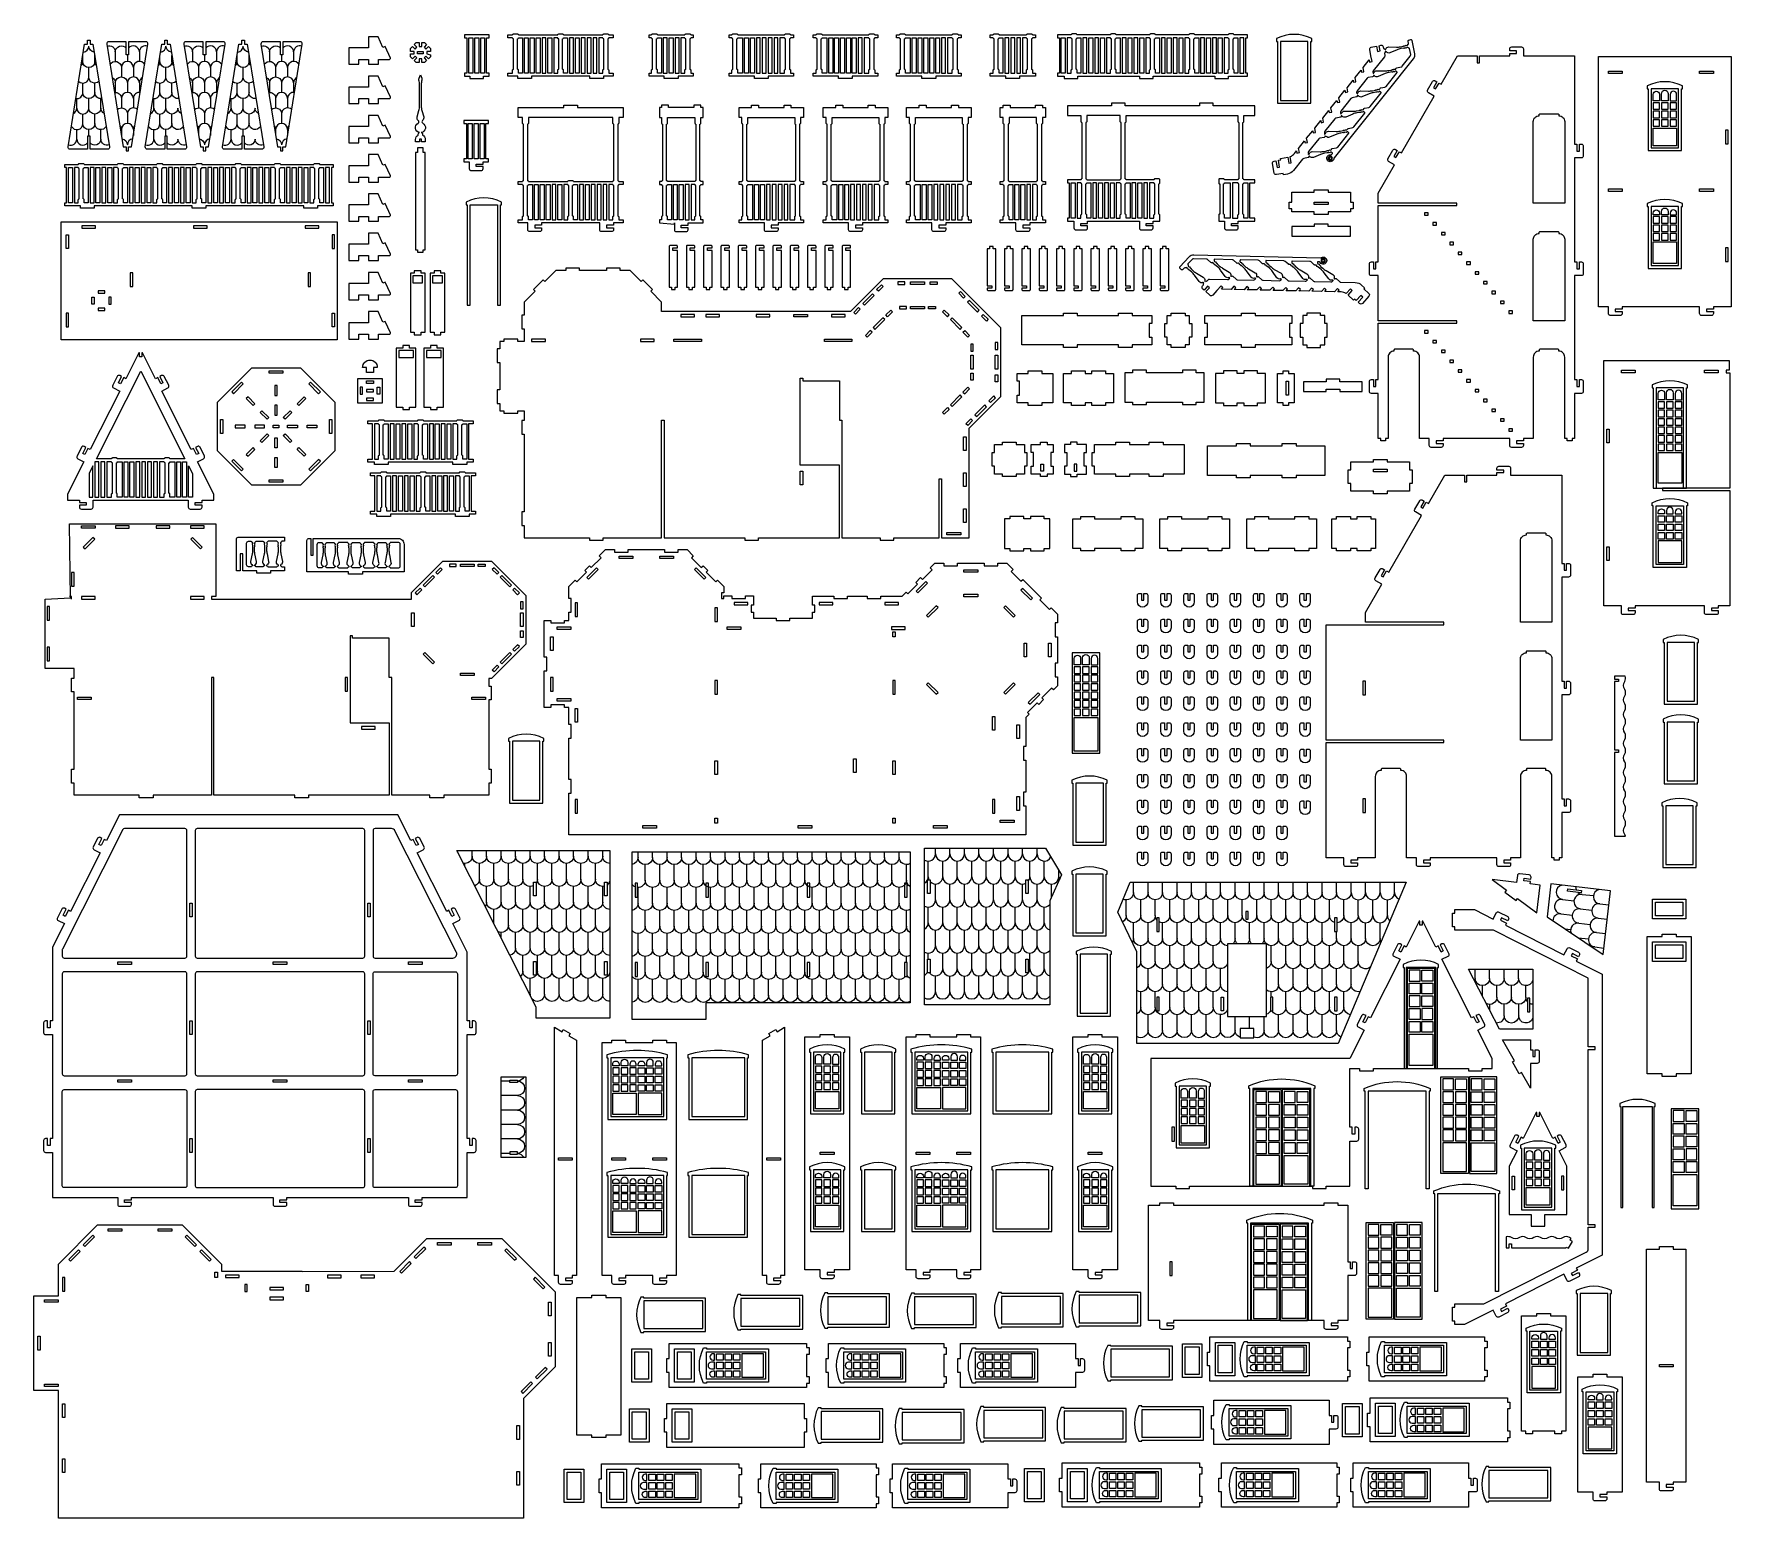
# Model space of a CAD drawing. Extents: x -77 to 269, y -157 to 145.
import ezdxf

# ---------------------------------------------------------------- set-up
doc = ezdxf.new("R2010")
doc.units = 0
doc.header["$MEASUREMENT"] = 0
doc.layers.add('LAYER1', color=18, linetype='CONTINUOUS')

msp = doc.modelspace()

# ---------------------------------------------------------------- linework, layer by layer
at = {"layer": 'LAYER1'}
for points in [[(-66.94, 142.97), (-66.34, 142.97), (-66.34, 143.74), (-65.84, 143.74), (-65.84, 142.97), (-65.24, 142.97), (-61.88, 121.98, -0.464243), (-62.27, 121.51), (-65.84, 121.51), (-65.84, 124.16), (-66.34, 124.16), (-66.34, 121.51), (-69.91, 121.51, -0.464243), (-70.3, 121.98)], [(-59.08, 121.98), (-58.49, 121.98), (-58.49, 121.21), (-57.99, 121.21), (-57.99, 121.98), (-57.39, 121.98), (-54.03, 142.97, 0.464243), (-54.42, 143.44), (-57.99, 143.44), (-57.99, 140.79), (-58.49, 140.79), (-58.49, 143.44), (-62.06, 143.44, 0.464243), (-62.45, 142.97)], [(-51.21, 142.97), (-50.62, 142.97), (-50.62, 143.74), (-50.12, 143.74), (-50.12, 142.97), (-49.52, 142.97), (-46.16, 121.98, -0.464243), (-46.55, 121.51), (-50.12, 121.51), (-50.12, 124.16), (-50.62, 124.16), (-50.62, 121.51), (-54.18, 121.51, -0.464243), (-54.58, 121.98)], [(-43.36, 121.98), (-42.77, 121.98), (-42.77, 121.21), (-42.27, 121.21), (-42.27, 121.98), (-41.67, 121.98), (-38.3, 142.97, 0.464243), (-38.7, 143.44), (-42.27, 143.44), (-42.27, 140.79), (-42.77, 140.79), (-42.77, 143.44), (-46.33, 143.44, 0.464243), (-46.73, 142.97)], [(-35.49, 142.97), (-34.89, 142.97), (-34.89, 143.74), (-34.39, 143.74), (-34.39, 142.97), (-33.8, 142.97), (-30.43, 121.98, -0.464243), (-30.83, 121.51), (-34.39, 121.51), (-34.39, 124.16), (-34.89, 124.16), (-34.89, 121.51), (-38.46, 121.51, -0.464243), (-38.86, 121.98)], [(-27.64, 121.98), (-27.04, 121.98), (-27.04, 121.21), (-26.54, 121.21), (-26.54, 121.98), (-25.95, 121.98), (-22.58, 142.97, 0.464243), (-22.98, 143.44), (-26.54, 143.44), (-26.54, 140.79), (-27.04, 140.79), (-27.04, 143.44), (-30.61, 143.44, 0.464243), (-31, 142.97)], [(-13.08, 142.16), (-13.08, 138.83), (-11.08, 138.83), (-11.08, 139.83), (-9.08, 139.83), (-9.08, 138.83), (-7.08, 138.83), (-7.08, 139.83), (-4.81, 139.83, 0.543691), (-4.63, 140.11), (-5.68, 142.44), (-6.13, 142.24), (-7.12, 144.43), (-9.08, 144.43), (-9.08, 142.16)], [(36.01, 136.42), (30.08, 136.42), (24.14, 136.42), (24.14, 135.92), (21.34, 135.92), (21.34, 136.42), (19.34, 136.42), (19.34, 137.02), (20.28, 137.02), (20.28, 137.62, -0.414214), (20.48, 137.82), (20.48, 144.02, -0.414214), (20.28, 144.22), (19.34, 144.22), (19.34, 144.82), (20.28, 144.82, -0.414214), (20.48, 145.02), (21.28, 145.02, -0.414214), (21.48, 144.82), (29.48, 144.82, -0.414214), (29.68, 145.02), (30.48, 145.02, -0.414214), (30.68, 144.82), (38.68, 144.82, -0.414214), (38.88, 145.02), (39.68, 145.02, -0.414214), (39.88, 144.82), (40.81, 144.82), (40.81, 144.22), (39.88, 144.22, -0.414214), (39.68, 144.02), (39.68, 137.82, -0.414214), (39.88, 137.62), (39.88, 137.02), (40.81, 137.02), (40.81, 136.42), (38.81, 136.42), (38.81, 135.92), (36.01, 135.92)], [(21.48, 137.02), (21.48, 137.62, 0.414214), (21.28, 137.82), (21.28, 144.02, 0.414214), (21.48, 144.22), (22.28, 144.22), (22.28, 137.02)], [(29.68, 137.82), (29.68, 144.02, -0.414214), (29.48, 144.22), (28.68, 144.22), (28.68, 137.02), (29.48, 137.02), (29.48, 137.62, -0.414214)], [(30.48, 137.82), (30.48, 144.02, 0.414214), (30.68, 144.22), (31.48, 144.22), (31.48, 137.02), (30.68, 137.02), (30.68, 137.62, 0.414214)], [(38.68, 137.02), (38.68, 137.62, -0.414214), (38.88, 137.82), (38.88, 144.02, -0.414214), (38.68, 144.22), (37.88, 144.22), (37.88, 137.02)], [(51.21, 135.92), (51.21, 136.42), (48.15, 136.42), (48.15, 137.02), (48.61, 137.02), (48.61, 137.62, -0.414214), (48.81, 137.82), (48.81, 144.02, -0.414214), (48.61, 144.22), (48.15, 144.22), (48.15, 144.82), (48.61, 144.82, -0.414214), (48.81, 145.02), (49.61, 145.02, -0.414214), (49.81, 144.82), (55.41, 144.82, -0.414214), (55.61, 145.02), (56.41, 145.02, -0.414214), (56.61, 144.82), (57.07, 144.82), (57.07, 144.22), (56.61, 144.22, -0.414214), (56.41, 144.02), (56.41, 137.82, -0.414214), (56.61, 137.62), (56.61, 137.02), (57.07, 137.02), (57.07, 136.42), (54.01, 136.42), (54.01, 135.92)], [(49.61, 137.82), (49.61, 144.02, 0.414214), (49.81, 144.22), (50.61, 144.22), (50.61, 137.02), (49.81, 137.02), (49.81, 137.62, 0.414214)], [(55.61, 137.82), (55.61, 144.02, -0.414214), (55.41, 144.22), (54.61, 144.22), (54.61, 137.02), (55.41, 137.02), (55.41, 137.62, -0.414214)], [(64.4, 136.42), (64.4, 137.02), (65, 137.02), (65, 137.62, -0.414214), (65.2, 137.82), (65.2, 144.02, -0.414214), (65, 144.22), (64.4, 144.22), (64.4, 144.82), (65, 144.82, -0.414214), (65.2, 145.02), (66, 145.02, -0.414214), (66.2, 144.82), (75.73, 144.82, -0.414214), (75.93, 145.02), (76.73, 145.02, -0.414214), (76.93, 144.82), (77.54, 144.82), (77.54, 144.22), (76.93, 144.22, -0.414214), (76.73, 144.02), (76.73, 137.82, -0.414214), (76.93, 137.62), (76.93, 137.02), (77.54, 137.02), (77.54, 136.42), (72.37, 136.42), (72.37, 135.92), (69.57, 135.92), (69.57, 136.42)], [(67.17, 137.02), (66.2, 137.02), (66.2, 137.62, 0.414214), (66, 137.82), (66, 144.02, 0.414214), (66.2, 144.22), (67.17, 144.22)], [(74.77, 137.02), (75.73, 137.02), (75.73, 137.62, -0.414214), (75.93, 137.82), (75.93, 144.02, -0.414214), (75.73, 144.22), (74.77, 144.22)], [(81.56, 136.42), (81.56, 137.02), (82.17, 137.02), (82.17, 137.62, -0.414214), (82.37, 137.82), (82.37, 144.02, -0.414214), (82.17, 144.22), (81.56, 144.22), (81.56, 144.82), (82.17, 144.82, -0.414214), (82.37, 145.02), (83.17, 145.02, -0.414214), (83.37, 144.82), (92.9, 144.82, -0.414214), (93.1, 145.02), (93.9, 145.02, -0.414214), (94.1, 144.82), (94.7, 144.82), (94.7, 144.22), (94.1, 144.22, -0.414214), (93.9, 144.02), (93.9, 137.82, -0.414214), (94.1, 137.62), (94.1, 137.02), (94.7, 137.02), (94.7, 136.42), (89.53, 136.42), (89.53, 135.92), (86.73, 135.92), (86.73, 136.42)], [(84.33, 137.02), (83.37, 137.02), (83.37, 137.62, 0.414214), (83.17, 137.82), (83.17, 144.02, 0.414214), (83.37, 144.22), (84.33, 144.22)], [(91.93, 137.02), (92.9, 137.02), (92.9, 137.62, -0.414214), (93.1, 137.82), (93.1, 144.02, -0.414214), (92.9, 144.22), (91.93, 144.22)], [(98.55, 136.42), (98.55, 137.02), (99.15, 137.02), (99.15, 137.62, -0.414214), (99.35, 137.82), (99.35, 144.02, -0.414214), (99.15, 144.22), (98.55, 144.22), (98.55, 144.82), (99.15, 144.82, -0.414214), (99.35, 145.02), (100.15, 145.02, -0.414214), (100.35, 144.82), (109.89, 144.82, -0.414214), (110.09, 145.02), (110.89, 145.02, -0.414214), (111.09, 144.82), (111.69, 144.82), (111.69, 144.22), (111.09, 144.22, -0.414214), (110.89, 144.02), (110.89, 137.82, -0.414214), (111.09, 137.62), (111.09, 137.02), (111.69, 137.02), (111.69, 136.42), (106.52, 136.42), (106.52, 135.92), (103.72, 135.92), (103.72, 136.42)], [(101.32, 137.02), (100.35, 137.02), (100.35, 137.62, 0.414214), (100.15, 137.82), (100.15, 144.02, 0.414214), (100.35, 144.22), (101.32, 144.22)], [(108.92, 137.02), (109.89, 137.02), (109.89, 137.62, -0.414214), (110.09, 137.82), (110.09, 144.02, -0.414214), (109.89, 144.22), (108.92, 144.22)], [(120.84, 135.92), (120.84, 136.42), (117.64, 136.42), (117.64, 137.02), (118.24, 137.02), (118.24, 137.62, -0.414214), (118.44, 137.82), (118.44, 144.02, -0.414214), (118.24, 144.22), (117.64, 144.22), (117.64, 144.82), (118.24, 144.82, -0.414214), (118.44, 145.02), (119.24, 145.02, -0.414214), (119.44, 144.82), (125.04, 144.82, -0.414214), (125.24, 145.02), (126.04, 145.02, -0.414214), (126.24, 144.82), (126.84, 144.82), (126.84, 144.22), (126.24, 144.22, -0.414214), (126.04, 144.02), (126.04, 137.82, -0.414214), (126.24, 137.62), (126.24, 137.02), (126.84, 137.02), (126.84, 136.42), (123.64, 136.42), (123.64, 135.92)], [(119.24, 137.82), (119.24, 144.02, 0.414214), (119.44, 144.22), (120.24, 144.22), (120.24, 137.02), (119.44, 137.02), (119.44, 137.62, 0.414214)], [(125.24, 137.82), (125.24, 144.02, -0.414214), (125.04, 144.22), (124.24, 144.22), (124.24, 137.02), (125.04, 137.02), (125.04, 137.62, -0.414214)], [(148.04, 136.42), (148.04, 135.92), (150.84, 135.92), (150.84, 136.42), (163.39, 136.42), (163.39, 135.92), (166.19, 135.92), (166.19, 136.42), (170.09, 136.42), (170.09, 137.02), (169.73, 137.02), (169.73, 144.22), (170.09, 144.22), (170.09, 144.82), (167.33, 144.82, 0.414214), (167.13, 145.02), (166.33, 145.02, 0.414214), (166.13, 144.82), (159.33, 144.82, 0.414214), (159.13, 145.02), (158.33, 145.02, 0.414214), (158.13, 144.82), (151.33, 144.82, 0.414214), (151.13, 145.02), (150.33, 145.02, 0.414214), (150.13, 144.82), (143.33, 144.82, 0.414214), (143.13, 145.02), (142.33, 145.02, 0.414214), (142.13, 144.82), (135.33, 144.82, 0.414214), (135.13, 145.02), (134.33, 145.02, 0.414214), (134.13, 144.82), (131.37, 144.82), (131.37, 144.22), (131.73, 144.22), (131.73, 137.02), (131.37, 137.02), (131.37, 136.42), (132.69, 136.42), (132.69, 135.92), (135.49, 135.92), (135.49, 136.42)], [(134.33, 137.82), (134.33, 144.02, -0.414214), (134.13, 144.22), (133.33, 144.22), (133.33, 137.02), (134.13, 137.02), (134.13, 137.62, -0.414214)], [(135.13, 137.82), (135.13, 144.02, 0.414214), (135.33, 144.22), (136.13, 144.22), (136.13, 137.02), (135.33, 137.02), (135.33, 137.62, 0.414214)], [(142.13, 137.02), (142.13, 137.62, -0.414214), (142.33, 137.82), (142.33, 144.02, -0.414214), (142.13, 144.22), (141.33, 144.22), (141.33, 137.02)], [(143.33, 137.02), (143.33, 137.62, 0.414214), (143.13, 137.82), (143.13, 144.02, 0.414214), (143.33, 144.22), (144.13, 144.22), (144.13, 137.02)], [(150.33, 137.82), (150.33, 144.02, -0.414214), (150.13, 144.22), (149.33, 144.22), (149.33, 137.02), (150.13, 137.02), (150.13, 137.62, -0.414214)], [(151.13, 137.82), (151.13, 144.02, 0.414214), (151.33, 144.22), (152.13, 144.22), (152.13, 137.02), (151.33, 137.02), (151.33, 137.62, 0.414214)], [(158.13, 137.02), (158.13, 137.62, -0.414214), (158.33, 137.82), (158.33, 144.02, -0.414214), (158.13, 144.22), (157.33, 144.22), (157.33, 137.02)], [(159.33, 137.02), (159.33, 137.62, 0.414214), (159.13, 137.82), (159.13, 144.02, 0.414214), (159.33, 144.22), (160.13, 144.22), (160.13, 137.02)], [(166.33, 137.82), (166.33, 144.02, -0.414214), (166.13, 144.22), (165.33, 144.22), (165.33, 137.02), (166.13, 137.02), (166.13, 137.62, -0.414214)], [(167.13, 137.82), (167.13, 144.02, 0.414214), (167.33, 144.22), (168.13, 144.22), (168.13, 137.02), (167.33, 137.02), (167.33, 137.62, 0.414214)], [(178.28, 119.91), (178.51, 118.68), (179, 118.78), (178.77, 120.03, 0.140614), (179.67, 120.67), (180.08, 121.18), (180.16, 120.74), (180.65, 120.84), (180.49, 121.7), (181.72, 123.24), (181.81, 122.8), (182.3, 122.9), (182.13, 123.76), (183.37, 125.3), (183.45, 124.86), (183.94, 124.96), (183.78, 125.81), (185.02, 127.36), (185.1, 126.92), (185.59, 127.02), (185.43, 127.87), (186.66, 129.42), (186.74, 128.98), (187.24, 129.08), (187.07, 129.93), (188.31, 131.48), (188.39, 131.04), (188.88, 131.14), (188.72, 131.99), (189.95, 133.54), (190.04, 133.1), (190.53, 133.2), (190.37, 134.05), (191.6, 135.6), (191.68, 135.16), (192.17, 135.25), (192.01, 136.11), (193.25, 137.66), (193.33, 137.22), (193.82, 137.31), (193.66, 138.17), (194.89, 139.72), (194.97, 139.28), (195.47, 139.37), (195.23, 140.59), (194.99, 141.87, -0.414214), (195.31, 142.33), (196.39, 142.54), (196.6, 141.47), (197.09, 141.57), (196.89, 142.63), (197.28, 142.7, -0.414214), (197.75, 142.39), (197.8, 142.08, 0.352171), (197.88, 142.02, -0.352171), (198.07, 141.85), (198.08, 141.81), (198.11, 141.82, 0.272519), (198.26, 141.95, -0.328849), (198.87, 142.38), (200.46, 142.35, 0.051698), (201.28, 142.41), (201.84, 142.52, 0.366837), (201.86, 142.54, -0.600564), (201.93, 142.58, 0.39765), (201.95, 142.58, -0.39765), (202.01, 142.6, 0.39765), (202.04, 142.6, -0.594353), (202.12, 142.59, 0.584261), (202.15, 142.59, -0.375636), (202.57, 142.67, 0.187098), (202.6, 142.66, 0.294683), (202.75, 142.82, -0.244569), (202.87, 142.96, 0.352171), (202.91, 143.05), (202.82, 143.55, -0.414214), (202.98, 143.78), (203.37, 143.86, -0.414214), (203.6, 143.7), (204.12, 140.94, -0.21865), (203.88, 139.97), (187.75, 119.78, 0.134714), (187.67, 119.59, -0.655406), (186.4, 119.24, -0.655406), (187, 120.41, 0.245805), (187.34, 120.56), (187.42, 120.66, 0.507332), (187.39, 120.78, -0.156752), (187.29, 120.86, 0.294683), (187.09, 120.94, 0.187098), (187.07, 120.93, -0.375636), (186.65, 120.85, 0.584261), (186.62, 120.84, -0.594353), (186.55, 120.8, 0.39765), (186.53, 120.8, -0.39765), (186.47, 120.78, 0.39765), (186.44, 120.78, -0.600564), (186.36, 120.79, 0.366837), (186.34, 120.8), (185.78, 120.7, 0.051698), (184.99, 120.46), (183.52, 119.85, -0.328849), (182.8, 120.03, 0.272519), (182.61, 120.1), (182.58, 120.09), (182.59, 120.05, -0.414214), (182.43, 119.81), (181.53, 119.64, 0.179323), (181.29, 119.5), (179.44, 117.18, -0.179323), (178.25, 116.47), (177.44, 116.31), (177.38, 116.6), (176.01, 116.34, -0.414214), (175.54, 116.66), (175.17, 118.62, -0.414214), (175.49, 119.09), (175.88, 119.16), (176.14, 117.79), (176.63, 117.88), (176.37, 119.26), (176.86, 119.35), (176.81, 119.64)], [(176.19, 143.48), (176.19, 130.88), (182.99, 130.88), (182.99, 143.48), (183.19, 143.48), (183.19, 144.08, 0.238913), (175.99, 144.08), (175.99, 143.48)], [(217.39, 140.56), (223.53, 140.56), (223.53, 141.06), (224.93, 141.06), (224.93, 141.56), (223.53, 141.56), (223.53, 141.96, -0.414214), (223.93, 142.36), (225.93, 142.36, -0.414214), (226.33, 141.96), (226.33, 140.56), (236.73, 140.56), (236.73, 122.56), (237.23, 122.56), (237.23, 121.16), (237.73, 121.16), (237.73, 122.56), (238.13, 122.56, -0.414214), (238.53, 122.16), (238.53, 120.16, -0.414214), (238.13, 119.76), (236.73, 119.76), (236.73, 98.56), (237.23, 98.56), (237.23, 97.16), (237.73, 97.16), (237.73, 98.56), (238.13, 98.56, -0.414214), (238.53, 98.16), (238.53, 96.16, -0.414214), (238.13, 95.76), (236.73, 95.76), (236.73, 74.56), (237.23, 74.56), (237.23, 73.16), (237.73, 73.16), (237.73, 74.56), (238.13, 74.56, -0.414214), (238.53, 74.16), (238.53, 72.16, -0.414214), (238.13, 71.76), (236.73, 71.76), (236.73, 62.56), (236.23, 62.56), (236.23, 62.06), (235.23, 62.06), (235.23, 62.56), (234.73, 62.56), (234.73, 79.16, 0.414214), (233.53, 80.36), (233.53, 80.56, 0.414214), (233.33, 80.76), (229.73, 80.76, 0.414214), (229.53, 80.56), (229.53, 80.36, 0.414214), (228.33, 79.16), (228.33, 62.56), (226.33, 62.56), (226.33, 62.06), (224.93, 62.06), (224.93, 61.56), (226.33, 61.56), (226.33, 61.16, -0.414214), (225.93, 60.76), (223.93, 60.76, -0.414214), (223.53, 61.16), (223.53, 62.56), (209.93, 62.56), (209.93, 62.06), (208.53, 62.06), (208.53, 61.56), (209.93, 61.56), (209.93, 61.16, -0.414214), (209.53, 60.76), (207.53, 60.76, -0.414214), (207.13, 61.16), (207.13, 62.56), (205.13, 62.56), (205.13, 79.16, 0.414214), (203.93, 80.36), (203.93, 80.56, 0.414214), (203.73, 80.76), (200.13, 80.76, 0.414214), (199.93, 80.56), (199.93, 80.36, 0.414214), (198.73, 79.16), (198.73, 62.56), (198.23, 62.56), (198.23, 62.06), (197.23, 62.06), (197.23, 62.56), (196.73, 62.56), (196.73, 71.76), (195.33, 71.76, -0.414214), (194.93, 72.16), (194.93, 74.16, -0.414214), (195.33, 74.56), (195.73, 74.56), (195.73, 73.16), (196.23, 73.16), (196.23, 74.56), (196.73, 74.56), (196.73, 86.06), (212.73, 86.06), (212.73, 86.56), (196.73, 86.56), (196.73, 95.76), (195.33, 95.76, -0.414214), (194.93, 96.16), (194.93, 98.16, -0.414214), (195.33, 98.56), (195.73, 98.56), (195.73, 97.16), (196.23, 97.16), (196.23, 98.56), (196.73, 98.56), (196.73, 110.06), (212.73, 110.06), (212.73, 110.56), (196.73, 110.56), (196.73, 112.56), (200.07, 118.35), (198.85, 119.05, -0.414214), (198.71, 119.59), (199.71, 121.33, -0.414214), (200.25, 121.47), (200.6, 121.27), (199.9, 120.06), (200.33, 119.81), (201.03, 121.02), (201.47, 120.77), (208.15, 132.35), (206.94, 133.05, -0.414214), (206.79, 133.59), (207.79, 135.33, -0.414214), (208.34, 135.47), (208.68, 135.27), (207.98, 134.06), (208.42, 133.81), (209.12, 135.02), (209.55, 134.77), (212.89, 140.56), (216.89, 140.56), (216.89, 139.16), (217.39, 139.16)], [(203.03, 142.09, -0.251154), (202.87, 142.18, 0.294683), (202.67, 142.27, 0.187098), (202.64, 142.26, -0.375636), (202.23, 142.18, 0.584261), (202.2, 142.16, -0.594353), (202.13, 142.13, 0.39765), (202.1, 142.12, -0.39765), (202.04, 142.11, 0.39765), (202.02, 142.1, -0.600564), (201.94, 142.11, 0.366837), (201.92, 142.13), (201.36, 142.02, 0.051698), (200.56, 141.79), (199.1, 141.18, -0.328849), (198.38, 141.35, 0.272519), (198.19, 141.42), (198.15, 141.42), (198.16, 141.37, -0.352171), (198.04, 141.15, 0.352171), (198, 141.06), (198.06, 140.71, -0.21865), (197.98, 140.38), (195.71, 137.53, 0.21865), (195.62, 137.21), (195.67, 136.96), (195.7, 136.97, 0.272519), (195.86, 137.1, -0.328849), (196.46, 137.53), (198.05, 137.5, 0.051698), (198.87, 137.57), (199.44, 137.67, 0.366837), (199.45, 137.69, -0.600564), (199.52, 137.73, 0.39765), (199.55, 137.74, -0.39765), (199.61, 137.75, 0.39765), (199.63, 137.75, -0.594353), (199.71, 137.74, 0.584261), (199.74, 137.74, -0.375636), (200.16, 137.82, 0.187098), (200.19, 137.82, 0.294683), (200.34, 137.97, -0.302722), (200.5, 138.13), (200.52, 138.13), (201.39, 138.29, 0.179323), (201.63, 138.44), (203.26, 140.47, 0.21865), (203.34, 140.8), (203.11, 142.03, 0.352171)], [(268.64, 140.42), (268.64, 89.43), (265.04, 89.43), (265.04, 88.93), (263.64, 88.93), (263.64, 88.43), (265.04, 88.43), (265.04, 88.03, -0.414214), (264.64, 87.63), (262.64, 87.63, -0.414214), (262.24, 88.03), (262.24, 89.43), (246.45, 89.43), (246.45, 88.93), (245.05, 88.93), (245.05, 88.43), (246.45, 88.43), (246.45, 88.03, -0.414214), (246.05, 87.63), (244.05, 87.63, -0.414214), (243.65, 88.03), (243.65, 89.43), (241.65, 89.43), (241.65, 140.42)], [(-13.08, 134.16), (-13.08, 130.83), (-11.08, 130.83), (-11.08, 131.83), (-9.08, 131.83), (-9.08, 130.83), (-7.08, 130.83), (-7.08, 131.83), (-4.81, 131.83, 0.543691), (-4.63, 132.11), (-5.68, 134.44), (-6.13, 134.24), (-7.12, 136.43), (-9.08, 136.43), (-9.08, 134.16)], [(1.97, 126.84, -0.718799), (1.66, 124.93, -0.374013), (1.94, 124.4, -0.284044), (2.49, 123.51), (2.49, 123.05), (1.7, 123.05), (1.7, 123.55), (1.29, 123.55), (1.29, 123.05), (0.5, 123.05), (0.5, 123.51, -0.284044), (1.05, 124.4, -0.374013), (1.33, 124.93, -0.718799), (1.02, 126.84, 0.544401), (1.07, 127.39, -0.306065), (0.83, 128.13), (1.2, 129.41, 0.070039), (1.33, 130.33), (1.33, 134.67, 0.071071), (1.19, 135.59, -0.166187), (1.21, 135.99), (1.49, 136.7), (1.77, 135.99, -0.166187), (1.79, 135.59, 0.071071), (1.66, 134.67), (1.66, 130.33, 0.070039), (1.79, 129.41), (2.16, 128.13, -0.306065), (1.92, 127.39, 0.544401)], [(196.16, 133.57, -0.600564), (196.23, 133.61, 0.39765), (196.25, 133.62, -0.39765), (196.31, 133.63, 0.39765), (196.34, 133.63, -0.594353), (196.42, 133.62, 0.584261), (196.45, 133.62, -0.375636), (196.87, 133.7, 0.187098), (196.9, 133.7, 0.294683), (197.05, 133.85, -0.302722), (197.21, 134.01), (197.23, 134.01), (198.1, 134.17, 0.179323), (198.34, 134.32), (200.59, 137.13, 0.507332), (200.56, 137.26, -0.156752), (200.46, 137.34, 0.294683), (200.26, 137.42, 0.187098), (200.24, 137.41, -0.375636), (199.82, 137.33, 0.584261), (199.79, 137.32, -0.594353), (199.72, 137.28, 0.39765), (199.7, 137.27, -0.39765), (199.64, 137.26, 0.39765), (199.61, 137.26, -0.600564), (199.53, 137.27, 0.366837), (199.51, 137.28), (198.95, 137.17, 0.051698), (198.16, 136.94), (196.69, 136.33, -0.328849), (195.97, 136.51, 0.272519), (195.78, 136.58), (195.75, 136.57), (195.75, 136.52, -0.414214), (195.59, 136.29), (194.7, 136.12, 0.179323), (194.46, 135.98), (192.41, 133.41, 0.21865), (192.33, 133.09), (192.38, 132.84), (192.41, 132.85, 0.272519), (192.57, 132.98, -0.328849), (193.17, 133.41), (194.76, 133.38, 0.051698), (195.58, 133.45), (196.14, 133.55, 0.366837)], [(251.75, 133.83), (251.75, 121.23), (258.55, 121.23), (258.55, 133.83), (258.75, 133.83), (258.75, 134.43, 0.238913), (251.55, 134.43), (251.55, 133.83)], [(191.47, 129.26, 0.051698), (192.29, 129.33), (192.85, 129.43, 0.366837), (192.87, 129.45, -0.600564), (192.94, 129.49, 0.39765), (192.96, 129.5, -0.39765), (193.02, 129.51, 0.39765), (193.05, 129.51, -0.594353), (193.13, 129.5, 0.584261), (193.16, 129.5, -0.375636), (193.58, 129.58, 0.187098), (193.6, 129.58, 0.294683), (193.76, 129.73, -0.302722), (193.92, 129.89), (193.93, 129.89), (194.81, 130.06, 0.179323), (195.05, 130.2), (197.3, 133.01, 0.507332), (197.26, 133.14, -0.156752), (197.17, 133.22, 0.294683), (196.97, 133.3, 0.187098), (196.95, 133.29, -0.375636), (196.53, 133.21, 0.584261), (196.5, 133.2, -0.594353), (196.43, 133.16, 0.39765), (196.4, 133.15, -0.39765), (196.34, 133.14, 0.39765), (196.32, 133.14, -0.600564), (196.24, 133.15, 0.366837), (196.22, 133.16), (195.66, 133.05, 0.051698), (194.87, 132.82), (193.4, 132.21, -0.328849), (192.68, 132.39, 0.272519), (192.49, 132.46), (192.45, 132.45), (192.46, 132.4, -0.414214), (192.3, 132.17), (191.41, 132, 0.179323), (191.17, 131.86), (189.12, 129.29, 0.21865), (189.04, 128.97), (189.09, 128.72), (189.12, 128.73, 0.272519), (189.27, 128.86, -0.328849), (189.88, 129.29)], [(254.07, 132.7), (254.07, 131.38), (252.75, 131.38), (252.75, 132.7, -1)], [(254.47, 131.38), (254.47, 132.85, -1), (255.83, 132.85), (255.83, 131.38)], [(256.23, 132.7), (256.23, 131.38), (257.55, 131.38), (257.55, 132.7, 1)], [(-13.08, 126.16), (-13.08, 122.83), (-11.08, 122.83), (-11.08, 123.83), (-9.08, 123.83), (-9.08, 122.83), (-7.08, 122.83), (-7.08, 123.83), (-4.81, 123.83, 0.543691), (-4.63, 124.11), (-5.68, 126.44), (-6.13, 126.24), (-7.12, 128.43), (-9.08, 128.43), (-9.08, 126.16)], [(23.39, 106.52), (21.39, 106.52), (21.39, 107.12), (22.32, 107.12), (22.32, 107.72, -0.414214), (22.52, 107.92), (22.52, 114.12, -0.414214), (22.32, 114.32), (21.39, 114.32), (21.39, 114.92), (22.32, 114.92, -0.414214), (22.52, 115.12), (22.52, 126.62, -0.414214), (22.32, 126.82), (22.32, 128.02), (21.39, 128.02), (21.39, 130.02), (30.72, 130.02), (30.72, 130.52), (33.52, 130.52), (33.52, 130.02), (42.85, 130.02), (42.85, 128.02), (41.92, 128.02), (41.92, 126.82, -0.414214), (41.72, 126.62), (41.72, 115.12, -0.414214), (41.92, 114.92), (42.85, 114.92), (42.85, 114.32), (41.92, 114.32, -0.414214), (41.72, 114.12), (41.72, 107.92, -0.414214), (41.92, 107.72), (41.92, 107.12), (42.85, 107.12), (42.85, 106.52), (40.85, 106.52), (40.85, 106.02), (39.45, 106.02), (39.45, 105.52), (40.85, 105.52), (40.85, 105.12, -0.414214), (40.45, 104.72), (38.45, 104.72, -0.414214), (38.05, 105.12), (38.05, 106.52), (32.12, 106.52), (26.19, 106.52), (26.19, 106.02), (24.79, 106.02), (24.79, 105.52), (26.19, 105.52), (26.19, 105.12, -0.414214), (25.79, 104.72), (23.79, 104.72, -0.414214), (23.39, 105.12)], [(40.92, 115.12), (40.92, 126.62, -0.414214), (40.72, 126.82), (40.72, 128.02), (23.52, 128.02), (23.52, 126.82, -0.414214), (23.32, 126.62), (23.32, 115.12, -0.414214), (23.52, 114.92), (31.52, 114.92, -0.414214), (31.72, 115.12), (32.52, 115.12, -0.414214), (32.72, 114.92), (40.72, 114.92, -0.414214)], [(53.26, 106.27), (53.26, 106.52), (53.26, 105.12, 0.414214), (53.66, 104.72), (55.66, 104.72, 0.414214), (56.06, 105.12), (56.06, 105.52), (54.66, 105.52), (54.66, 106.02), (56.06, 106.02), (56.06, 106.52), (59.12, 106.52), (59.12, 107.12), (58.66, 107.12), (58.66, 107.72, 0.414214), (58.46, 107.92), (58.46, 114.12, 0.414214), (58.66, 114.32), (59.12, 114.32), (59.12, 114.92), (58.66, 114.92, 0.414214), (58.46, 115.12), (58.46, 126.62, 0.414214), (58.66, 126.82), (58.66, 128.02), (59.12, 128.02), (59.12, 130.02), (58.66, 130.02), (58.66, 130.52), (57.26, 130.52), (57.26, 130.02), (52.06, 130.02), (52.06, 130.52), (50.66, 130.52), (50.66, 130.02), (50.2, 130.02), (50.2, 128.02), (50.66, 128.02), (50.66, 126.82, 0.414214), (50.86, 126.62), (50.86, 115.12, 0.414214), (50.66, 114.92), (50.2, 114.92), (50.2, 114.32), (50.66, 114.32, 0.414214), (50.86, 114.12), (50.86, 107.92, 0.414214), (50.66, 107.72), (50.66, 107.12), (50.2, 107.12), (50.2, 106.52)], [(57.46, 114.92), (51.86, 114.92, 0.414214), (51.66, 115.12), (51.66, 126.62, 0.414214), (51.86, 126.82), (51.86, 128.02), (57.46, 128.02), (57.46, 126.82, 0.414214), (57.66, 126.62), (57.66, 115.12, 0.414214)], [(67.04, 114.92, -0.414214), (67.24, 115.12), (67.24, 126.62, -0.414214), (67.04, 126.82), (67.04, 128.02), (66.44, 128.02), (66.44, 130.02), (69.01, 130.02), (69.01, 130.52), (70.41, 130.52), (70.41, 130.02), (75.61, 130.02), (75.61, 130.52), (77.01, 130.52), (77.01, 130.02), (79.58, 130.02), (79.58, 128.02), (78.98, 128.02), (78.98, 126.82, -0.414214), (78.78, 126.62), (78.78, 115.12, -0.414214), (78.98, 114.92), (79.58, 114.92), (79.58, 114.32), (78.98, 114.32, -0.414214), (78.78, 114.12), (78.78, 107.92, -0.414214), (78.98, 107.72), (78.98, 107.12), (79.58, 107.12), (79.58, 106.52), (74.41, 106.52), (74.41, 106.02), (73.01, 106.02), (73.01, 105.52), (74.41, 105.52), (74.41, 105.12, -0.414214), (74.01, 104.72), (72.01, 104.72, -0.414214), (71.61, 105.12), (71.61, 106.52), (66.44, 106.52), (66.44, 107.12), (67.04, 107.12), (67.04, 107.72, -0.414214), (67.24, 107.92), (67.24, 114.12, -0.414214), (67.04, 114.32), (66.44, 114.32), (66.44, 114.92)], [(77.78, 114.92), (68.24, 114.92, 0.414214), (68.04, 115.12), (68.04, 126.62, 0.414214), (68.24, 126.82), (68.24, 128.02), (77.78, 128.02), (77.78, 126.82, 0.414214), (77.98, 126.62), (77.98, 115.12, 0.414214)], [(84.21, 114.92, -0.414214), (84.41, 115.12), (84.41, 126.62, -0.414214), (84.21, 126.82), (84.21, 128.02), (83.61, 128.02), (83.61, 130.02), (86.18, 130.02), (86.18, 130.52), (87.58, 130.52), (87.58, 130.02), (92.78, 130.02), (92.78, 130.52), (94.18, 130.52), (94.18, 130.02), (96.75, 130.02), (96.75, 128.02), (96.14, 128.02), (96.14, 126.82, -0.414214), (95.94, 126.62), (95.94, 115.12, -0.414214), (96.14, 114.92), (96.75, 114.92), (96.75, 114.32), (96.14, 114.32, -0.414214), (95.94, 114.12), (95.94, 107.92, -0.414214), (96.14, 107.72), (96.14, 107.12), (96.75, 107.12), (96.75, 106.52), (91.58, 106.52), (91.58, 106.02), (90.18, 106.02), (90.18, 105.52), (91.58, 105.52), (91.58, 105.12, -0.414214), (91.18, 104.72), (89.18, 104.72, -0.414214), (88.78, 105.12), (88.78, 106.52), (83.61, 106.52), (83.61, 107.12), (84.21, 107.12), (84.21, 107.72, -0.414214), (84.41, 107.92), (84.41, 114.12, -0.414214), (84.21, 114.32), (83.61, 114.32), (83.61, 114.92)], [(94.94, 114.92), (85.41, 114.92, 0.414214), (85.21, 115.12), (85.21, 126.62, 0.414214), (85.41, 126.82), (85.41, 128.02), (94.94, 128.02), (94.94, 126.82, 0.414214), (95.14, 126.62), (95.14, 115.12, 0.414214)], [(101.2, 114.92, -0.414214), (101.4, 115.12), (101.4, 126.62, -0.414214), (101.2, 126.82), (101.2, 128.02), (100.6, 128.02), (100.6, 130.02), (103.16, 130.02), (103.16, 130.52), (104.56, 130.52), (104.56, 130.02), (109.76, 130.02), (109.76, 130.52), (111.16, 130.52), (111.16, 130.02), (113.73, 130.02), (113.73, 128.02), (113.13, 128.02), (113.13, 126.82, -0.414214), (112.93, 126.62), (112.93, 115.12, -0.414214), (113.13, 114.92), (113.73, 114.92), (113.73, 114.32), (113.13, 114.32, -0.414214), (112.93, 114.12), (112.93, 107.92, -0.414214), (113.13, 107.72), (113.13, 107.12), (113.73, 107.12), (113.73, 106.52), (108.56, 106.52), (108.56, 106.02), (107.16, 106.02), (107.16, 105.52), (108.56, 105.52), (108.56, 105.12, -0.414214), (108.16, 104.72), (106.16, 104.72, -0.414214), (105.76, 105.12), (105.76, 106.52), (100.6, 106.52), (100.6, 107.12), (101.2, 107.12), (101.2, 107.72, -0.414214), (101.4, 107.92), (101.4, 114.12, -0.414214), (101.2, 114.32), (100.6, 114.32), (100.6, 114.92)], [(111.93, 114.92), (102.4, 114.92, 0.414214), (102.2, 115.12), (102.2, 126.62, 0.414214), (102.4, 126.82), (102.4, 128.02), (111.93, 128.02), (111.93, 126.82, 0.414214), (112.13, 126.62), (112.13, 115.12, 0.414214)], [(119.68, 107.12), (120.28, 107.12), (120.28, 107.72, -0.414214), (120.48, 107.92), (120.48, 114.12, -0.414214), (120.28, 114.32), (119.68, 114.32), (119.68, 114.92), (120.28, 114.92, -0.414214), (120.48, 115.12), (120.48, 126.62, -0.414214), (120.28, 126.82), (120.28, 128.02), (119.68, 128.02), (119.68, 130.02), (120.28, 130.02), (120.28, 130.52), (121.68, 130.52), (121.68, 130.02), (126.88, 130.02), (126.88, 130.52), (128.28, 130.52), (128.28, 130.02), (128.88, 130.02), (128.88, 128.02), (128.28, 128.02), (128.28, 126.82, -0.414214), (128.08, 126.62), (128.08, 115.12, -0.414214), (128.28, 114.92), (128.88, 114.92), (128.88, 114.32), (128.28, 114.32, -0.414214), (128.08, 114.12), (128.08, 107.92, -0.414214), (128.28, 107.72), (128.28, 107.12), (128.88, 107.12), (128.88, 106.52), (125.68, 106.52), (125.68, 106.02), (124.28, 106.02), (124.28, 105.52), (125.68, 105.52), (125.68, 105.12, -0.414214), (125.28, 104.72), (123.28, 104.72, -0.414214), (122.88, 105.12), (122.88, 106.52), (119.68, 106.52)], [(127.08, 114.92, -0.414214), (127.28, 115.12), (127.28, 126.62, -0.414214), (127.08, 126.82), (127.08, 128.02), (121.48, 128.02), (121.48, 126.82, -0.414214), (121.28, 126.62), (121.28, 115.12, -0.414214), (121.48, 114.92)], [(168.19, 106.88), (171.59, 106.88), (171.59, 107.48), (170.53, 107.48), (170.53, 114.68), (171.59, 114.68), (171.59, 115.28), (169.33, 115.28, 0.414214), (169.13, 115.48), (169.13, 126.98, 0.414214), (169.33, 127.18), (169.33, 128.38), (171.59, 128.38), (171.59, 130.38), (163.09, 130.38), (163.09, 130.88), (160.29, 130.88), (160.29, 130.38), (145.17, 130.38), (145.17, 130.88), (142.37, 130.88), (142.37, 130.38), (133.37, 130.38), (133.37, 128.38), (136.13, 128.38), (136.13, 127.18, 0.414214), (136.33, 126.98), (136.33, 115.48, 0.414214), (136.13, 115.28), (133.37, 115.28), (133.37, 114.68), (133.73, 114.68), (133.73, 107.48), (133.37, 107.48), (133.37, 106.88), (134.69, 106.88), (134.69, 105.48, 0.414214), (135.09, 105.08), (137.09, 105.08, 0.414214), (137.49, 105.48), (137.49, 105.88), (136.09, 105.88), (136.09, 106.38), (137.49, 106.38), (137.49, 106.88), (148.04, 106.88), (148.04, 105.48, 0.414214), (148.44, 105.08), (150.44, 105.08, 0.414214), (150.84, 105.48), (150.84, 105.88), (149.44, 105.88), (149.44, 106.38), (150.84, 106.38), (150.84, 106.88), (152.21, 106.88), (152.21, 108.08, 0.414214), (152.01, 108.28), (152.01, 114.48, 0.414214), (152.21, 114.68), (152.21, 115.28, 0.414214), (152.01, 115.48), (151.21, 115.48, 0.414214), (151.01, 115.28), (145.33, 115.28, 0.414214), (145.13, 115.48), (145.13, 126.98, 0.414214), (145.33, 127.18), (145.33, 128.38), (168.13, 128.38), (168.13, 127.18, 0.414214), (168.33, 126.98), (168.33, 115.48, 0.414214), (168.13, 115.28), (165.41, 115.28, 0.414214), (165.21, 115.48), (164.41, 115.48, 0.414214), (164.21, 115.28), (164.21, 114.68, 0.414214), (164.41, 114.48), (164.41, 108.28, 0.414214), (164.21, 108.08), (164.21, 106.88), (165.39, 106.88), (165.39, 105.48, 0.414214), (165.79, 105.08), (167.79, 105.08, 0.414214), (168.19, 105.48), (168.19, 105.88), (166.79, 105.88), (166.79, 106.38), (168.19, 106.38)], [(137.13, 115.48, -0.414214), (137.33, 115.28), (144.13, 115.28, -0.414214), (144.33, 115.48), (144.33, 126.98, -0.414214), (144.13, 127.18), (144.13, 128.38), (137.33, 128.38), (137.33, 127.18, -0.414214), (137.13, 126.98)], [(189, 125.21), (189.56, 125.32, 0.366837), (189.58, 125.34, -0.600564), (189.64, 125.37, 0.39765), (189.67, 125.38, -0.39765), (189.73, 125.39, 0.39765), (189.76, 125.39, -0.594353), (189.83, 125.38, 0.584261), (189.87, 125.38, -0.375636), (190.28, 125.46, 0.187098), (190.31, 125.46, 0.294683), (190.46, 125.61, -0.302722), (190.62, 125.77), (190.64, 125.77), (191.52, 125.94, 0.179323), (191.76, 126.08), (194.01, 128.89, 0.507332), (193.97, 129.02, -0.156752), (193.88, 129.1, 0.294683), (193.68, 129.18, 0.187098), (193.65, 129.17, -0.375636), (193.24, 129.09, 0.584261), (193.21, 129.08, -0.594353), (193.14, 129.04, 0.39765), (193.11, 129.03, -0.39765), (193.05, 129.02, 0.39765), (193.03, 129.02, -0.600564), (192.95, 129.03, 0.366837), (192.93, 129.04), (192.36, 128.94, 0.051698), (191.57, 128.7), (190.11, 128.09, -0.328849), (189.39, 128.27, 0.272519), (189.19, 128.34), (189.16, 128.33), (189.17, 128.28, -0.414214), (189.01, 128.05), (188.12, 127.88, 0.179323), (187.88, 127.74), (185.83, 125.17, 0.21865), (185.75, 124.85), (185.8, 124.6), (185.83, 124.61, 0.272519), (185.98, 124.74, -0.328849), (186.59, 125.17), (188.18, 125.14, 0.051698)], [(234.73, 127.16), (234.73, 110.56), (228.33, 110.56), (228.33, 127.16, -0.414214), (229.53, 128.36), (229.53, 128.56, -0.414214), (229.73, 128.76), (233.33, 128.76, -0.414214), (233.53, 128.56), (233.53, 128.36, -0.414214)], [(11.46, 117.57, 0.414214), (11.86, 117.17), (13.86, 117.17, 0.414214), (14.26, 117.57), (14.26, 117.97), (12.86, 117.97), (12.86, 118.47), (14.26, 118.47), (14.26, 118.97), (15.36, 118.97), (15.36, 119.57), (14.86, 119.57), (14.86, 126.77), (15.36, 126.77), (15.36, 127.37), (10.36, 127.37), (10.36, 126.77), (10.86, 126.77), (10.86, 119.57), (10.36, 119.57), (10.36, 118.97), (11.46, 118.97)], [(186.27, 121.2, 0.366837), (186.28, 121.22, -0.600564), (186.35, 121.25, 0.39765), (186.38, 121.26, -0.39765), (186.44, 121.27, 0.39765), (186.46, 121.27, -0.594353), (186.54, 121.27, 0.584261), (186.58, 121.26, -0.375636), (186.99, 121.34, 0.187098), (187.02, 121.34, 0.294683), (187.17, 121.49, -0.302722), (187.33, 121.65), (187.35, 121.65), (188.23, 121.82, 0.179323), (188.46, 121.96), (190.71, 124.78, 0.507332), (190.68, 124.9, -0.156752), (190.58, 124.98, 0.294683), (190.39, 125.06, 0.187098), (190.36, 125.05, -0.375636), (189.94, 124.97, 0.584261), (189.91, 124.96, -0.594353), (189.85, 124.92, 0.39765), (189.82, 124.91, -0.39765), (189.76, 124.9, 0.39765), (189.73, 124.9, -0.600564), (189.66, 124.91, 0.366837), (189.63, 124.92), (189.07, 124.82, 0.051698), (188.28, 124.58), (186.81, 123.97, -0.328849), (186.09, 124.15, 0.272519), (185.9, 124.22), (185.87, 124.21), (185.88, 124.17, -0.414214), (185.72, 123.93), (184.82, 123.76, 0.179323), (184.59, 123.62), (182.54, 121.05, 0.21865), (182.46, 120.73), (182.5, 120.48), (182.54, 120.49, 0.272519), (182.69, 120.62, -0.328849), (183.29, 121.05), (184.88, 121.02, 0.051698), (185.71, 121.09)], [(-16.29, 110), (-19.49, 110), (-19.49, 109.5), (-22.29, 109.5), (-22.29, 110), (-42.23, 110), (-42.23, 109.5), (-45.03, 109.5), (-45.03, 110), (-64.97, 110), (-64.97, 109.5), (-67.77, 109.5), (-67.77, 110), (-70.97, 110), (-70.97, 110.6), (-70.63, 110.6), (-70.63, 117.8), (-70.97, 117.8), (-70.97, 118.4), (-68.23, 118.4, -0.414214), (-68.03, 118.6), (-67.23, 118.6, -0.414214), (-67.03, 118.4), (-60.23, 118.4, -0.414214), (-60.03, 118.6), (-59.23, 118.6, -0.414214), (-59.03, 118.4), (-52.23, 118.4, -0.414214), (-52.03, 118.6), (-51.23, 118.6, -0.414214), (-51.03, 118.4), (-44.23, 118.4, -0.414214), (-44.03, 118.6), (-43.23, 118.6, -0.414214), (-43.03, 118.4), (-36.23, 118.4, -0.414214), (-36.03, 118.6), (-35.23, 118.6, -0.414214), (-35.03, 118.4), (-28.23, 118.4, -0.414214), (-28.03, 118.6), (-27.23, 118.6, -0.414214), (-27.03, 118.4), (-20.23, 118.4, -0.414214), (-20.03, 118.6), (-19.23, 118.6, -0.414214), (-19.03, 118.4), (-16.29, 118.4), (-16.29, 117.8), (-16.63, 117.8), (-16.63, 110.6), (-16.29, 110.6)], [(-68.03, 111.4), (-68.03, 117.6, -0.414214), (-68.23, 117.8), (-69.03, 117.8), (-69.03, 110.6), (-68.23, 110.6), (-68.23, 111.2, -0.414214)], [(-67.23, 111.4), (-67.23, 117.6, 0.414214), (-67.03, 117.8), (-66.23, 117.8), (-66.23, 110.6), (-67.03, 110.6), (-67.03, 111.2, 0.414214)], [(-60.23, 110.6), (-60.23, 111.2, -0.414214), (-60.03, 111.4), (-60.03, 117.6, -0.414214), (-60.23, 117.8), (-61.03, 117.8), (-61.03, 110.6)], [(-59.03, 110.6), (-59.03, 111.2, 0.414214), (-59.23, 111.4), (-59.23, 117.6, 0.414214), (-59.03, 117.8), (-58.23, 117.8), (-58.23, 110.6)], [(-52.03, 111.4), (-52.03, 117.6, -0.414214), (-52.23, 117.8), (-53.03, 117.8), (-53.03, 110.6), (-52.23, 110.6), (-52.23, 111.2, -0.414214)], [(-51.23, 111.4), (-51.23, 117.6, 0.414214), (-51.03, 117.8), (-50.23, 117.8), (-50.23, 110.6), (-51.03, 110.6), (-51.03, 111.2, 0.414214)], [(-44.23, 110.6), (-44.23, 111.2, -0.414214), (-44.03, 111.4), (-44.03, 117.6, -0.414214), (-44.23, 117.8), (-45.03, 117.8), (-45.03, 110.6)], [(-43.03, 110.6), (-43.03, 111.2, 0.414214), (-43.23, 111.4), (-43.23, 117.6, 0.414214), (-43.03, 117.8), (-42.23, 117.8), (-42.23, 110.6)], [(-36.03, 111.4), (-36.03, 117.6, -0.414214), (-36.23, 117.8), (-37.03, 117.8), (-37.03, 110.6), (-36.23, 110.6), (-36.23, 111.2, -0.414214)], [(-35.03, 110.6), (-35.03, 111.2, 0.414214), (-35.23, 111.4), (-35.23, 117.6, 0.414214), (-35.03, 117.8), (-34.23, 117.8), (-34.23, 110.6)], [(-28.03, 111.4), (-28.03, 117.6, -0.414214), (-28.23, 117.8), (-29.03, 117.8), (-29.03, 110.6), (-28.23, 110.6), (-28.23, 111.2, -0.414214)], [(-27.03, 110.6), (-27.03, 111.2, 0.414214), (-27.23, 111.4), (-27.23, 117.6, 0.414214), (-27.03, 117.8), (-26.23, 117.8), (-26.23, 110.6)], [(-20.03, 111.4), (-20.03, 117.6, -0.414214), (-20.23, 117.8), (-21.03, 117.8), (-21.03, 110.6), (-20.23, 110.6), (-20.23, 111.2, -0.414214)], [(-19.03, 110.6), (-19.03, 111.2, 0.414214), (-19.23, 111.4), (-19.23, 117.6, 0.414214), (-19.03, 117.8), (-18.23, 117.8), (-18.23, 110.6)], [(-13.08, 118.16), (-13.08, 114.83), (-11.08, 114.83), (-11.08, 115.83), (-9.08, 115.83), (-9.08, 114.83), (-7.08, 114.83), (-7.08, 115.83), (-4.81, 115.83, 0.543691), (-4.63, 116.11), (-5.68, 118.44), (-6.13, 118.24), (-7.12, 120.43), (-9.08, 120.43), (-9.08, 118.16)], [(186.95, 120.12, 0.414214), (186.52, 119.69, 0.414214), (186.95, 119.26, 0.414214), (187.39, 119.69, 0.414214)], [(186.95, 119.95, 0.414214), (186.7, 119.69, 0.414214), (186.95, 119.43, 0.414214), (187.21, 119.69, 0.414214)], [(23.52, 107.12), (23.52, 107.72, 0.414214), (23.32, 107.92), (23.32, 114.12, 0.414214), (23.52, 114.32), (24.32, 114.32), (24.32, 107.12)], [(31.72, 107.92), (31.72, 114.12, -0.414214), (31.52, 114.32), (30.72, 114.32), (30.72, 107.12), (31.52, 107.12), (31.52, 107.72, -0.414214)], [(32.52, 107.92), (32.52, 114.12, 0.414214), (32.72, 114.32), (33.52, 114.32), (33.52, 107.12), (32.72, 107.12), (32.72, 107.72, 0.414214)], [(40.72, 107.12), (40.72, 107.72, -0.414214), (40.92, 107.92), (40.92, 114.12, -0.414214), (40.72, 114.32), (39.92, 114.32), (39.92, 107.12)], [(51.66, 107.92), (51.66, 114.12, 0.414214), (51.86, 114.32), (52.66, 114.32), (52.66, 107.12), (51.86, 107.12), (51.86, 107.72, 0.414214)], [(57.66, 107.92), (57.66, 114.12, -0.414214), (57.46, 114.32), (56.66, 114.32), (56.66, 107.12), (57.46, 107.12), (57.46, 107.72, -0.414214)], [(69.21, 107.12), (68.24, 107.12), (68.24, 107.72, 0.414214), (68.04, 107.92), (68.04, 114.12, 0.414214), (68.24, 114.32), (69.21, 114.32)], [(76.81, 107.12), (77.78, 107.12), (77.78, 107.72, -0.414214), (77.98, 107.92), (77.98, 114.12, -0.414214), (77.78, 114.32), (76.81, 114.32)], [(86.38, 107.12), (85.41, 107.12), (85.41, 107.72, 0.414214), (85.21, 107.92), (85.21, 114.12, 0.414214), (85.41, 114.32), (86.38, 114.32)], [(93.98, 107.12), (94.94, 107.12), (94.94, 107.72, -0.414214), (95.14, 107.92), (95.14, 114.12, -0.414214), (94.94, 114.32), (93.98, 114.32)], [(103.36, 107.12), (102.4, 107.12), (102.4, 107.72, 0.414214), (102.2, 107.92), (102.2, 114.12, 0.414214), (102.4, 114.32), (103.36, 114.32)], [(110.96, 107.12), (111.93, 107.12), (111.93, 107.72, -0.414214), (112.13, 107.92), (112.13, 114.12, -0.414214), (111.93, 114.32), (110.96, 114.32)], [(121.28, 107.92), (121.28, 114.12, 0.414214), (121.48, 114.32), (122.28, 114.32), (122.28, 107.12), (121.48, 107.12), (121.48, 107.72, 0.414214)], [(127.28, 107.92), (127.28, 114.12, -0.414214), (127.08, 114.32), (126.28, 114.32), (126.28, 107.12), (127.08, 107.12), (127.08, 107.72, -0.414214)], [(136.33, 108.28), (136.33, 114.48, -0.414214), (136.13, 114.68), (135.33, 114.68), (135.33, 107.48), (136.13, 107.48), (136.13, 108.08, -0.414214)], [(137.13, 108.28), (137.13, 114.48, 0.414214), (137.33, 114.68), (138.13, 114.68), (138.13, 107.48), (137.33, 107.48), (137.33, 108.08, 0.414214)], [(144.13, 107.48), (144.13, 108.08, -0.414214), (144.33, 108.28), (144.33, 114.48, -0.414214), (144.13, 114.68), (143.33, 114.68), (143.33, 107.48)], [(145.33, 107.48), (145.33, 108.08, 0.414214), (145.13, 108.28), (145.13, 114.48, 0.414214), (145.33, 114.68), (146.13, 114.68), (146.13, 107.48)], [(151.21, 108.28), (151.21, 114.48, -0.414214), (151.01, 114.68), (150.13, 114.68), (150.13, 107.48), (151.01, 107.48), (151.01, 108.08, -0.414214)], [(165.41, 107.48), (165.41, 108.08, 0.414214), (165.21, 108.28), (165.21, 114.48, 0.414214), (165.41, 114.68), (166.53, 114.68), (166.53, 107.48)], [(168.33, 108.28), (168.33, 114.48, -0.414214), (168.13, 114.68), (167.01, 114.68), (167.01, 107.48), (168.13, 107.48), (168.13, 108.08, -0.414214)], [(169.13, 108.28), (169.13, 114.48, 0.414214), (169.33, 114.68), (170.13, 114.68), (170.13, 107.48), (169.33, 107.48), (169.33, 108.08, 0.414214)], [(-13.08, 110.16), (-13.08, 106.83), (-11.08, 106.83), (-11.08, 107.83), (-9.08, 107.83), (-9.08, 106.83), (-7.08, 106.83), (-7.08, 107.83), (-4.81, 107.83, 0.543691), (-4.63, 108.11), (-5.68, 110.44), (-6.13, 110.24), (-7.12, 112.43), (-9.08, 112.43), (-9.08, 110.16)], [(11.61, 89.76), (11.61, 110.16), (17.21, 110.16), (17.21, 89.76), (17.81, 89.76), (17.81, 110.16), (18.01, 110.16), (18.01, 110.76, 0.238913), (10.81, 110.76), (10.81, 110.16), (11.01, 110.16), (11.01, 89.76)], [(251.75, 109.83), (251.75, 97.23), (258.55, 97.23), (258.55, 109.83), (258.75, 109.83), (258.75, 110.43, 0.238913), (251.55, 110.43), (251.55, 109.83)], [(254.07, 108.5), (254.07, 108.18), (252.75, 108.18), (252.75, 108.5, -1)], [(254.47, 108.18), (254.47, 108.85, -1), (255.83, 108.85), (255.83, 108.18)], [(256.23, 108.5), (256.23, 108.18), (257.55, 108.18), (257.55, 108.5, 1)], [(-13.08, 102.16), (-13.08, 98.83), (-11.08, 98.83), (-11.08, 99.83), (-9.08, 99.83), (-9.08, 98.83), (-7.08, 98.83), (-7.08, 99.83), (-4.81, 99.83, 0.543691), (-4.63, 100.11), (-5.68, 102.44), (-6.13, 102.24), (-7.12, 104.43), (-9.08, 104.43), (-9.08, 102.16)], [(234.73, 103.16), (234.73, 86.56), (228.33, 86.56), (228.33, 103.16, -0.414214), (229.53, 104.36), (229.53, 104.56, -0.414214), (229.73, 104.76), (233.33, 104.76, -0.414214), (233.53, 104.56), (233.53, 104.36, -0.414214)], [(53.92, 93.41), (53.92, 100.91), (52.98, 100.91), (52.98, 101.41), (53.92, 101.41), (53.92, 101.71, 0.414214), (53.72, 101.91), (52.38, 101.91, 0.414214), (52.18, 101.71), (52.18, 93.41), (52.68, 93.41), (52.68, 92.91), (53.42, 92.91), (53.42, 93.41)], [(57.45, 93.41), (57.45, 100.91), (56.5, 100.91), (56.5, 101.41), (57.45, 101.41), (57.45, 101.71, 0.414214), (57.25, 101.91), (55.9, 101.91, 0.414214), (55.7, 101.71), (55.7, 93.41), (56.2, 93.41), (56.2, 92.91), (56.95, 92.91), (56.95, 93.41)], [(60.98, 93.41), (60.98, 100.91), (60.03, 100.91), (60.03, 101.41), (60.98, 101.41), (60.98, 101.71, 0.414214), (60.78, 101.91), (59.43, 101.91, 0.414214), (59.23, 101.71), (59.23, 93.41), (59.73, 93.41), (59.73, 92.91), (60.48, 92.91), (60.48, 93.41)], [(64.5, 93.41), (64.5, 100.91), (63.56, 100.91), (63.56, 101.41), (64.5, 101.41), (64.5, 101.71, 0.414214), (64.3, 101.91), (62.96, 101.91, 0.414214), (62.76, 101.71), (62.76, 93.41), (63.26, 93.41), (63.26, 92.91), (64, 92.91), (64, 93.41)], [(68.03, 93.41), (68.03, 100.91), (67.08, 100.91), (67.08, 101.41), (68.03, 101.41), (68.03, 101.71, 0.414214), (67.83, 101.91), (66.48, 101.91, 0.414214), (66.28, 101.71), (66.28, 93.41), (66.78, 93.41), (66.78, 92.91), (67.53, 92.91), (67.53, 93.41)], [(71.56, 93.41), (71.56, 100.91), (70.61, 100.91), (70.61, 101.41), (71.56, 101.41), (71.56, 101.71, 0.414214), (71.36, 101.91), (70.01, 101.91, 0.414214), (69.81, 101.71), (69.81, 93.41), (70.31, 93.41), (70.31, 92.91), (71.06, 92.91), (71.06, 93.41)], [(75.08, 93.41), (75.08, 100.91), (74.14, 100.91), (74.14, 101.41), (75.08, 101.41), (75.08, 101.71, 0.414214), (74.88, 101.91), (73.54, 101.91, 0.414214), (73.34, 101.71), (73.34, 93.41), (73.84, 93.41), (73.84, 92.91), (74.58, 92.91), (74.58, 93.41)], [(78.61, 93.41), (78.61, 100.91), (77.66, 100.91), (77.66, 101.41), (78.61, 101.41), (78.61, 101.71, 0.414214), (78.41, 101.91), (77.06, 101.91, 0.414214), (76.86, 101.71), (76.86, 93.41), (77.36, 93.41), (77.36, 92.91), (78.11, 92.91), (78.11, 93.41)], [(82.13, 93.41), (82.13, 100.91), (81.19, 100.91), (81.19, 101.41), (82.13, 101.41), (82.13, 101.71, 0.414214), (81.93, 101.91), (80.59, 101.91, 0.414214), (80.39, 101.71), (80.39, 93.41), (80.89, 93.41), (80.89, 92.91), (81.63, 92.91), (81.63, 93.41)], [(85.66, 93.41), (85.66, 100.91), (84.71, 100.91), (84.71, 101.41), (85.66, 101.41), (85.66, 101.71, 0.414214), (85.46, 101.91), (84.11, 101.91, 0.414214), (83.91, 101.71), (83.91, 93.41), (84.41, 93.41), (84.41, 92.91), (85.16, 92.91), (85.16, 93.41)], [(89.19, 93.41), (89.19, 100.91), (88.24, 100.91), (88.24, 101.41), (89.19, 101.41), (89.19, 101.71, 0.414214), (88.99, 101.91), (87.64, 101.91, 0.414214), (87.44, 101.71), (87.44, 93.41), (87.94, 93.41), (87.94, 92.91), (88.69, 92.91), (88.69, 93.41)], [(117.02, 101.21), (117.02, 93.71), (117.96, 93.71), (117.96, 93.21), (117.02, 93.21), (117.02, 92.91, 0.414214), (117.22, 92.71), (118.56, 92.71, 0.414214), (118.76, 92.91), (118.76, 101.21), (118.26, 101.21), (118.26, 101.71), (117.52, 101.71), (117.52, 101.21)], [(120.54, 101.21), (120.54, 93.71), (121.49, 93.71), (121.49, 93.21), (120.54, 93.21), (120.54, 92.91, 0.414214), (120.74, 92.71), (122.09, 92.71, 0.414214), (122.29, 92.91), (122.29, 101.21), (121.79, 101.21), (121.79, 101.71), (121.04, 101.71), (121.04, 101.21)], [(124.07, 101.21), (124.07, 93.71), (125.02, 93.71), (125.02, 93.21), (124.07, 93.21), (124.07, 92.91, 0.414214), (124.27, 92.71), (125.62, 92.71, 0.414214), (125.82, 92.91), (125.82, 101.21), (125.32, 101.21), (125.32, 101.71), (124.57, 101.71), (124.57, 101.21)], [(127.6, 101.21), (127.6, 93.71), (128.54, 93.71), (128.54, 93.21), (127.6, 93.21), (127.6, 92.91, 0.414214), (127.8, 92.71), (129.14, 92.71, 0.414214), (129.34, 92.91), (129.34, 101.21), (128.84, 101.21), (128.84, 101.71), (128.1, 101.71), (128.1, 101.21)], [(131.12, 101.21), (131.12, 93.71), (132.07, 93.71), (132.07, 93.21), (131.12, 93.21), (131.12, 92.91, 0.414214), (131.32, 92.71), (132.67, 92.71, 0.414214), (132.87, 92.91), (132.87, 101.21), (132.37, 101.21), (132.37, 101.71), (131.62, 101.71), (131.62, 101.21)], [(134.65, 101.21), (134.65, 93.71), (135.59, 93.71), (135.59, 93.21), (134.65, 93.21), (134.65, 92.91, 0.414214), (134.85, 92.71), (136.19, 92.71, 0.414214), (136.39, 92.91), (136.39, 101.21), (135.89, 101.21), (135.89, 101.71), (135.15, 101.71), (135.15, 101.21)], [(138.17, 101.21), (138.17, 93.71), (139.12, 93.71), (139.12, 93.21), (138.17, 93.21), (138.17, 92.91, 0.414214), (138.37, 92.71), (139.72, 92.71, 0.414214), (139.92, 92.91), (139.92, 101.21), (139.42, 101.21), (139.42, 101.71), (138.67, 101.71), (138.67, 101.21)], [(141.7, 101.21), (141.7, 93.71), (142.65, 93.71), (142.65, 93.21), (141.7, 93.21), (141.7, 92.91, 0.414214), (141.9, 92.71), (143.25, 92.71, 0.414214), (143.45, 92.91), (143.45, 101.21), (142.95, 101.21), (142.95, 101.71), (142.2, 101.71), (142.2, 101.21)], [(145.23, 101.21), (145.23, 93.71), (146.17, 93.71), (146.17, 93.21), (145.23, 93.21), (145.23, 92.91, 0.414214), (145.43, 92.71), (146.77, 92.71, 0.414214), (146.97, 92.91), (146.97, 101.21), (146.47, 101.21), (146.47, 101.71), (145.73, 101.71), (145.73, 101.21)], [(148.75, 101.21), (148.75, 93.71), (149.7, 93.71), (149.7, 93.21), (148.75, 93.21), (148.75, 92.91, 0.414214), (148.95, 92.71), (150.3, 92.71, 0.414214), (150.5, 92.91), (150.5, 101.21), (150, 101.21), (150, 101.71), (149.25, 101.71), (149.25, 101.21)], [(152.28, 101.21), (152.28, 93.71), (153.23, 93.71), (153.23, 93.21), (152.28, 93.21), (152.28, 92.91, 0.414214), (152.48, 92.71), (153.83, 92.71, 0.414214), (154.03, 92.91), (154.03, 101.21), (153.53, 101.21), (153.53, 101.71), (152.78, 101.71), (152.78, 101.21)], [(190.58, 91.78), (191.42, 92.71), (191.04, 93.04), (190.19, 92.1, 0.140614), (189.14, 92.43), (188.48, 92.44), (188.78, 92.77), (188.41, 93.11), (187.82, 92.46), (185.85, 92.5), (186.14, 92.83), (185.77, 93.17), (185.19, 92.52), (183.21, 92.56), (183.51, 92.9), (183.14, 93.23), (182.55, 92.58), (180.57, 92.63), (180.87, 92.96), (180.5, 93.29), (179.92, 92.64), (177.94, 92.69), (178.24, 93.02), (177.86, 93.35), (177.28, 92.7), (175.3, 92.75), (175.6, 93.08), (175.23, 93.42), (174.64, 92.77), (172.67, 92.81), (172.96, 93.14), (172.59, 93.48), (172.01, 92.83), (170.03, 92.87), (170.33, 93.2), (169.96, 93.54), (169.37, 92.89), (167.39, 92.94), (167.69, 93.27), (167.32, 93.6), (166.74, 92.95), (164.76, 93), (165.06, 93.33), (164.68, 93.66), (163.85, 92.74), (162.99, 91.78, -0.414214), (162.42, 91.75), (161.61, 92.49), (162.33, 93.29), (161.96, 93.62), (161.23, 92.82), (160.94, 93.09, -0.414214), (160.91, 93.65), (161.11, 93.88, 0.352171), (161.12, 93.98, -0.352171), (161.13, 94.23), (161.16, 94.27), (161.14, 94.29, 0.272519), (160.94, 94.33, -0.328849), (160.23, 94.55), (159.3, 95.84, 0.051698), (158.74, 96.45), (158.32, 96.83, 0.366837), (158.29, 96.83, -0.600564), (158.22, 96.86, 0.39765), (158.2, 96.88, -0.39765), (158.16, 96.92, 0.39765), (158.14, 96.94, -0.594353), (158.1, 97.01, 0.584261), (158.08, 97.04, -0.375636), (157.76, 97.32, 0.187098), (157.75, 97.34, 0.294683), (157.53, 97.37, -0.244569), (157.35, 97.38, 0.352171), (157.25, 97.36), (156.91, 96.98, -0.414214), (156.63, 96.97), (156.33, 97.24, -0.414214), (156.32, 97.52), (158.19, 99.6, -0.21865), (159.11, 100), (184.94, 99.39, 0.134714), (185.15, 99.44, -0.655406), (186.2, 98.65, -0.655406), (184.9, 98.42, 0.245805), (184.58, 98.6), (184.45, 98.6, 0.507332), (184.37, 98.5, -0.156752), (184.37, 98.38, 0.294683), (184.42, 98.17, 0.187098), (184.45, 98.16, -0.375636), (184.76, 97.87, 0.584261), (184.79, 97.86, -0.594353), (184.86, 97.82, 0.39765), (184.88, 97.81, -0.39765), (184.93, 97.77, 0.39765), (184.95, 97.75, -0.600564), (184.98, 97.68, 0.366837), (184.99, 97.65), (185.41, 97.27, 0.051698), (186.08, 96.79), (187.45, 95.99, -0.328849), (187.75, 95.31, 0.272519), (187.81, 95.11), (187.83, 95.09), (187.87, 95.12, -0.414214), (188.15, 95.14), (188.82, 94.53, 0.179323), (189.08, 94.43), (192.05, 94.36, -0.179323), (193.34, 93.84), (193.96, 93.29), (193.76, 93.07), (194.8, 92.14, -0.414214), (194.83, 91.57), (193.49, 90.08, -0.414214), (192.93, 90.06), (192.63, 90.32), (193.57, 91.36), (193.2, 91.7), (192.26, 90.66), (191.89, 90.99), (191.69, 90.78)], [(157.94, 98.04, -0.251154), (157.97, 97.85, 0.294683), (158.02, 97.64, 0.187098), (158.04, 97.63, -0.375636), (158.36, 97.34, 0.584261), (158.39, 97.33, -0.594353), (158.46, 97.3, 0.39765), (158.48, 97.28, -0.39765), (158.52, 97.24, 0.39765), (158.54, 97.22, -0.600564), (158.58, 97.15, 0.366837), (158.59, 97.13), (159.01, 96.74, 0.051698), (159.68, 96.26), (161.05, 95.46, -0.328849), (161.35, 94.78, 0.272519), (161.41, 94.59), (161.43, 94.56), (161.46, 94.6, -0.352171), (161.71, 94.64, 0.352171), (161.81, 94.65), (162.05, 94.92, -0.21865), (162.36, 95.05), (166, 94.97, 0.21865), (166.31, 95.1), (166.48, 95.29), (166.45, 95.31, 0.272519), (166.26, 95.35, -0.328849), (165.55, 95.57), (164.61, 96.86, 0.051698), (164.06, 97.47), (163.63, 97.85, 0.366837), (163.61, 97.85, -0.600564), (163.54, 97.88, 0.39765), (163.51, 97.9, -0.39765), (163.47, 97.94, 0.39765), (163.45, 97.96, -0.594353), (163.41, 98.03, 0.584261), (163.39, 98.06, -0.375636), (163.08, 98.34, 0.187098), (163.06, 98.36, 0.294683), (162.85, 98.39, -0.302722), (162.63, 98.42), (162.61, 98.44), (161.95, 99.03, 0.179323), (161.69, 99.14), (159.09, 99.2, 0.21865), (158.78, 99.07), (157.95, 98.13, 0.352171)], [(168.88, 97.73, -0.600564), (168.81, 97.76, 0.39765), (168.79, 97.78, -0.39765), (168.74, 97.82, 0.39765), (168.72, 97.84, -0.594353), (168.68, 97.9, 0.584261), (168.67, 97.93, -0.375636), (168.35, 98.22, 0.187098), (168.34, 98.24, 0.294683), (168.12, 98.27, -0.302722), (167.9, 98.3), (167.89, 98.31), (167.22, 98.91, 0.179323), (166.97, 99.01), (163.36, 99.1, 0.507332), (163.28, 98.99, -0.156752), (163.28, 98.87, 0.294683), (163.33, 98.66, 0.187098), (163.36, 98.65, -0.375636), (163.67, 98.36, 0.584261), (163.7, 98.35, -0.594353), (163.77, 98.32, 0.39765), (163.79, 98.3, -0.39765), (163.84, 98.26, 0.39765), (163.86, 98.24, -0.600564), (163.9, 98.17, 0.366837), (163.9, 98.15), (164.33, 97.77, 0.051698), (164.99, 97.28), (166.37, 96.48, -0.328849), (166.66, 95.8, 0.272519), (166.72, 95.61), (166.75, 95.58), (166.78, 95.62, -0.414214), (167.06, 95.63), (167.74, 95.02, 0.179323), (167.99, 94.92), (171.28, 94.85, 0.21865), (171.58, 94.98), (171.75, 95.16), (171.73, 95.19, 0.272519), (171.53, 95.23, -0.328849), (170.82, 95.45), (169.88, 96.73, 0.051698), (169.33, 97.35), (168.9, 97.73, 0.366837)], [(175.15, 96.61, 0.051698), (174.6, 97.22), (174.18, 97.6, 0.366837), (174.15, 97.61, -0.600564), (174.08, 97.64, 0.39765), (174.06, 97.65, -0.39765), (174.01, 97.69, 0.39765), (173.99, 97.71, -0.594353), (173.96, 97.78, 0.584261), (173.94, 97.81, -0.375636), (173.62, 98.09, 0.187098), (173.61, 98.12, 0.294683), (173.39, 98.15, -0.302722), (173.17, 98.18), (173.16, 98.19), (172.5, 98.79, 0.179323), (172.24, 98.89), (168.63, 98.97, 0.507332), (168.56, 98.87, -0.156752), (168.55, 98.75, 0.294683), (168.6, 98.54, 0.187098), (168.63, 98.53, -0.375636), (168.94, 98.24, 0.584261), (168.97, 98.23, -0.594353), (169.04, 98.2, 0.39765), (169.07, 98.18, -0.39765), (169.11, 98.14, 0.39765), (169.13, 98.12, -0.600564), (169.17, 98.05, 0.366837), (169.17, 98.03), (169.6, 97.64, 0.051698), (170.26, 97.16), (171.64, 96.36, -0.328849), (171.93, 95.68, 0.272519), (171.99, 95.48), (172.02, 95.46), (172.05, 95.5, -0.414214), (172.33, 95.51), (173.01, 94.9, 0.179323), (173.27, 94.8), (176.55, 94.72, 0.21865), (176.85, 94.85), (177.02, 95.04), (177, 95.06, 0.272519), (176.8, 95.1, -0.328849), (176.09, 95.33)], [(179.87, 97.1), (179.45, 97.48, 0.366837), (179.42, 97.48, -0.600564), (179.35, 97.51, 0.39765), (179.33, 97.53, -0.39765), (179.29, 97.57, 0.39765), (179.27, 97.59, -0.594353), (179.23, 97.66, 0.584261), (179.21, 97.69, -0.375636), (178.89, 97.97, 0.187098), (178.88, 97.99, 0.294683), (178.66, 98.02, -0.302722), (178.44, 98.05), (178.43, 98.07), (177.77, 98.66, 0.179323), (177.51, 98.77), (173.91, 98.85, 0.507332), (173.83, 98.75, -0.156752), (173.82, 98.63, 0.294683), (173.87, 98.41, 0.187098), (173.9, 98.4, -0.375636), (174.21, 98.12, 0.584261), (174.25, 98.1, -0.594353), (174.32, 98.07, 0.39765), (174.34, 98.05, -0.39765), (174.38, 98.01, 0.39765), (174.4, 97.99, -0.600564), (174.44, 97.93, 0.366837), (174.44, 97.9), (174.87, 97.52, 0.051698), (175.54, 97.03), (176.91, 96.23, -0.328849), (177.2, 95.55, 0.272519), (177.27, 95.36), (177.29, 95.34), (177.32, 95.37, -0.414214), (177.6, 95.39), (178.28, 94.78, 0.179323), (178.54, 94.67), (181.82, 94.6, 0.21865), (182.13, 94.73), (182.29, 94.92), (182.27, 94.94, 0.272519), (182.07, 94.98, -0.328849), (181.36, 95.2), (180.43, 96.49, 0.051698)], [(184.72, 97.36, 0.366837), (184.69, 97.36, -0.600564), (184.62, 97.39, 0.39765), (184.6, 97.41, -0.39765), (184.56, 97.45, 0.39765), (184.54, 97.47, -0.594353), (184.5, 97.53, 0.584261), (184.48, 97.56, -0.375636), (184.16, 97.84, 0.187098), (184.15, 97.87, 0.294683), (183.94, 97.9, -0.302722), (183.72, 97.93), (183.7, 97.94), (183.04, 98.54, 0.179323), (182.78, 98.64), (179.18, 98.73, 0.507332), (179.1, 98.62, -0.156752), (179.1, 98.5, 0.294683), (179.15, 98.29, 0.187098), (179.17, 98.28, -0.375636), (179.49, 97.99, 0.584261), (179.52, 97.98, -0.594353), (179.59, 97.95, 0.39765), (179.61, 97.93, -0.39765), (179.65, 97.89, 0.39765), (179.67, 97.87, -0.600564), (179.71, 97.8, 0.366837), (179.72, 97.78), (180.14, 97.4, 0.051698), (180.81, 96.91), (182.18, 96.11, -0.328849), (182.48, 95.43, 0.272519), (182.54, 95.24), (182.56, 95.21), (182.59, 95.25, -0.414214), (182.88, 95.26), (183.55, 94.65, 0.179323), (183.81, 94.55), (187.09, 94.47, 0.21865), (187.4, 94.61), (187.57, 94.79), (187.54, 94.82, 0.272519), (187.34, 94.86, -0.328849), (186.64, 95.08), (185.7, 96.36, 0.051698), (185.15, 96.97)], [(185.5, 99.25, 0.414214), (185.07, 98.82, 0.414214), (185.5, 98.38, 0.414214), (185.94, 98.82, 0.414214)], [(185.5, 99.07, 0.414214), (185.24, 98.82, 0.414214), (185.5, 98.56, 0.414214), (185.76, 98.82, 0.414214)], [(-13.08, 94.16), (-13.08, 90.83), (-11.08, 90.83), (-11.08, 91.83), (-9.08, 91.83), (-9.08, 90.83), (-7.08, 90.83), (-7.08, 91.83), (-4.81, 91.83, 0.543691), (-4.63, 92.11), (-5.68, 94.44), (-6.13, 94.24), (-7.12, 96.43), (-9.08, 96.43), (-9.08, 94.16)], [(-13.08, 86.16), (-13.08, 82.83), (-11.08, 82.83), (-11.08, 83.83), (-9.08, 83.83), (-9.08, 82.83), (-7.08, 82.83), (-7.08, 83.83), (-4.81, 83.83, 0.543691), (-4.63, 84.11), (-5.68, 86.44), (-6.13, 86.24), (-7.12, 88.43), (-9.08, 88.43), (-9.08, 86.16)], [(-43.41, 48.19, 0.414214), (-43.01, 48.59), (-43.01, 48.99), (-44.41, 48.99), (-44.41, 49.49), (-43.01, 49.49), (-43.01, 49.99), (-40.61, 49.99), (-40.61, 51.2), (-43.95, 57.81), (-42.7, 58.44, 0.414214), (-42.53, 58.98), (-43.43, 60.77, 0.414214), (-43.96, 60.94), (-44.32, 60.76), (-43.69, 59.51), (-44.14, 59.29), (-44.77, 60.54), (-45.21, 60.31), (-51.24, 72.24), (-49.99, 72.87, 0.414214), (-49.81, 73.41), (-50.71, 75.2, 0.414214), (-51.25, 75.37), (-51.61, 75.19), (-50.98, 73.94), (-51.42, 73.72), (-52.05, 74.97), (-52.5, 74.74), (-55.15, 79.99), (-55.26, 79.99), (-55.26, 79.19), (-55.76, 79.19), (-55.76, 79.99), (-55.88, 79.99), (-58.53, 74.74), (-58.98, 74.97), (-59.61, 73.72), (-60.05, 73.94), (-59.42, 75.19), (-59.78, 75.37, 0.414214), (-60.32, 75.2), (-61.22, 73.41, 0.414214), (-61.04, 72.87), (-59.79, 72.24), (-65.82, 60.31), (-66.26, 60.54), (-66.89, 59.29), (-67.34, 59.51), (-66.71, 60.76), (-67.07, 60.94, 0.414214), (-67.6, 60.77), (-68.5, 58.98, 0.414214), (-68.33, 58.44), (-67.08, 57.81), (-70.41, 51.2), (-70.41, 49.99), (-68.01, 49.99), (-68.01, 49.49), (-66.61, 49.49), (-66.61, 48.99), (-68.01, 48.99), (-68.01, 48.59, 0.414214), (-67.61, 48.19), (-65.61, 48.19, 0.414214), (-65.21, 48.59), (-65.21, 49.99), (-45.81, 49.99), (-45.81, 48.59, 0.414214), (-45.41, 48.19)], [(-49.55, 58.39, 0.414214), (-49.75, 58.59), (-50.55, 58.59, 0.414214), (-50.75, 58.39), (-60.28, 58.39, 0.414214), (-60.48, 58.59), (-61.28, 58.59, 0.414214), (-61.48, 58.39), (-64.54, 58.39), (-55.51, 76.28), (-46.49, 58.39)], [(-7.29, 77.04), (-8.09, 77.04), (-8.09, 76.04), (-9.49, 76.04), (-9.49, 77.04), (-10.29, 77.04, -0.414214), (-8.79, 78.54, -0.414214)], [(267.63, 75.97), (268.37, 75.97), (268.37, 52.47), (254.69, 52.47), (254.69, 51.97), (268.37, 51.97), (268.37, 28.47), (266.03, 28.47), (266.03, 27.97), (264.63, 27.97), (264.63, 27.47), (266.03, 27.47), (266.03, 27.07, -0.414214), (265.63, 26.67), (263.63, 26.67, -0.414214), (263.23, 27.07), (263.23, 28.47), (249.09, 28.47), (249.09, 27.97), (247.69, 27.97), (247.69, 27.47), (249.09, 27.47), (249.09, 27.07, -0.414214), (248.69, 26.67), (246.69, 26.67, -0.414214), (246.29, 27.07), (246.29, 28.47), (242.69, 28.47), (242.69, 78.47), (268.23, 78.47), (268.23, 76.47), (267.63, 76.47)], [(252.78, 72.87), (252.78, 52.47), (259.58, 52.47), (259.58, 72.87), (259.78, 72.87), (259.78, 73.47, 0.238913), (252.58, 73.47), (252.58, 72.87)], [(255.1, 71.75), (255.1, 70.43), (253.78, 70.43), (253.78, 71.75, -1)], [(255.5, 70.43), (255.5, 71.89, -1), (256.86, 71.89), (256.86, 70.43)], [(257.26, 71.75), (257.26, 70.43), (258.58, 70.43), (258.58, 71.75, 1)], [(-5.07, 57.27), (-7.87, 57.27), (-7.87, 57.77), (-9.19, 57.77), (-9.19, 58.37), (-8.27, 58.37), (-8.27, 65.57), (-9.19, 65.57), (-9.19, 66.17), (-7.07, 66.17, -0.414214), (-6.87, 66.37), (-6.07, 66.37, -0.414214), (-5.87, 66.17), (0.93, 66.17, -0.414214), (1.13, 66.37), (1.93, 66.37, -0.414214), (2.13, 66.17), (8.93, 66.17, -0.414214), (9.13, 66.37), (9.93, 66.37, -0.414214), (10.13, 66.17), (12.26, 66.17), (12.26, 65.57), (11.33, 65.57), (11.33, 58.37), (12.26, 58.37), (12.26, 57.77), (10.93, 57.77), (10.93, 57.27), (8.13, 57.27), (8.13, 57.77), (-5.07, 57.77)], [(-6.87, 59.17), (-6.87, 65.37, -0.414214), (-7.07, 65.57), (-7.87, 65.57), (-7.87, 58.37), (-7.07, 58.37), (-7.07, 58.97, -0.414214)], [(-6.07, 59.17), (-6.07, 65.37, 0.414214), (-5.87, 65.57), (-5.07, 65.57), (-5.07, 58.37), (-5.87, 58.37), (-5.87, 58.97, 0.414214)], [(0.93, 58.37), (0.93, 58.97, -0.414214), (1.13, 59.17), (1.13, 65.37, -0.414214), (0.93, 65.57), (0.13, 65.57), (0.13, 58.37)], [(2.13, 58.37), (2.13, 58.97, 0.414214), (1.93, 59.17), (1.93, 65.37, 0.414214), (2.13, 65.57), (2.93, 65.57), (2.93, 58.37)], [(9.13, 59.17), (9.13, 65.37, -0.414214), (8.93, 65.57), (8.13, 65.57), (8.13, 58.37), (8.93, 58.37), (8.93, 58.97, -0.414214)], [(10.13, 58.37), (10.13, 58.97, 0.414214), (9.93, 59.17), (9.93, 65.37, 0.414214), (10.13, 65.57), (10.93, 65.57), (10.93, 58.37)], [(-62.45, 50.59), (-61.48, 50.59), (-61.48, 51.19, -0.414214), (-61.28, 51.39), (-61.28, 57.59, -0.414214), (-61.48, 57.79), (-62.45, 57.79)], [(-59.31, 50.59), (-60.28, 50.59), (-60.28, 51.19, 0.414214), (-60.48, 51.39), (-60.48, 57.59, 0.414214), (-60.28, 57.79), (-59.31, 57.79)], [(-51.71, 50.59), (-50.75, 50.59), (-50.75, 51.19, -0.414214), (-50.55, 51.39), (-50.55, 57.59, -0.414214), (-50.75, 57.79), (-51.71, 57.79)], [(-48.58, 50.59), (-49.55, 50.59), (-49.55, 51.19, 0.414214), (-49.75, 51.39), (-49.75, 57.59, 0.414214), (-49.55, 57.79), (-48.58, 57.79)], [(-4.57, 46.66), (-7.37, 46.66), (-7.37, 47.16), (-8.69, 47.16), (-8.69, 47.76), (-7.77, 47.76), (-7.77, 54.96), (-8.69, 54.96), (-8.69, 55.56), (-6.57, 55.56, -0.414214), (-6.37, 55.76), (-5.57, 55.76, -0.414214), (-5.37, 55.56), (1.43, 55.56, -0.414214), (1.63, 55.76), (2.43, 55.76, -0.414214), (2.63, 55.56), (9.43, 55.56, -0.414214), (9.63, 55.76), (10.43, 55.76, -0.414214), (10.63, 55.56), (12.75, 55.56), (12.75, 54.96), (11.83, 54.96), (11.83, 47.76), (12.75, 47.76), (12.75, 47.16), (11.43, 47.16), (11.43, 46.66), (8.63, 46.66), (8.63, 47.16), (-4.57, 47.16)], [(214.79, 55.1), (220.92, 55.1), (220.92, 55.6), (222.32, 55.6), (222.32, 56.1), (220.92, 56.1), (220.92, 56.5, -0.414214), (221.32, 56.9), (223.32, 56.9, -0.414214), (223.72, 56.5), (223.72, 55.1), (234.12, 55.1), (234.12, 37.1), (234.62, 37.1), (234.62, 35.7), (235.12, 35.7), (235.12, 37.1), (235.52, 37.1, -0.414214), (235.92, 36.7), (235.92, 34.7, -0.414214), (235.52, 34.3), (234.12, 34.3), (234.12, 13.1), (234.62, 13.1), (234.62, 11.7), (235.12, 11.7), (235.12, 13.1), (235.52, 13.1, -0.414214), (235.92, 12.7), (235.92, 10.7, -0.414214), (235.52, 10.3), (234.12, 10.3), (234.12, -10.9), (234.62, -10.9), (234.62, -12.3), (235.12, -12.3), (235.12, -10.9), (235.52, -10.9, -0.414214), (235.92, -11.3), (235.92, -13.3, -0.414214), (235.52, -13.7), (234.12, -13.7), (234.12, -22.9), (233.62, -22.9), (233.62, -23.4), (232.62, -23.4), (232.62, -22.9), (232.12, -22.9), (232.12, -6.3, 0.414214), (230.92, -5.1), (230.92, -4.9, 0.414214), (230.72, -4.7), (227.12, -4.7, 0.414214), (226.92, -4.9), (226.92, -5.1, 0.414214), (225.72, -6.3), (225.72, -22.9), (223.72, -22.9), (223.72, -23.4), (222.32, -23.4), (222.32, -23.9), (223.72, -23.9), (223.72, -24.3, -0.414214), (223.32, -24.7), (221.32, -24.7, -0.414214), (220.92, -24.3), (220.92, -22.9), (207.32, -22.9), (207.32, -23.4), (205.92, -23.4), (205.92, -23.9), (207.32, -23.9), (207.32, -24.3, -0.414214), (206.92, -24.7), (204.92, -24.7, -0.414214), (204.52, -24.3), (204.52, -22.9), (202.52, -22.9), (202.52, -6.3, 0.414214), (201.32, -5.1), (201.32, -4.9, 0.414214), (201.12, -4.7), (197.52, -4.7, 0.414214), (197.32, -4.9), (197.32, -5.1, 0.414214), (196.12, -6.3), (196.12, -22.9), (192.52, -22.9), (192.52, -23.4), (191.12, -23.4), (191.12, -23.9), (192.52, -23.9), (192.52, -24.3, -0.414214), (192.12, -24.7), (190.12, -24.7, -0.414214), (189.72, -24.3), (189.72, -22.9), (186.12, -22.9), (186.12, 0.6), (210.12, 0.6), (210.12, 1.1), (186.12, 1.1), (186.12, 24.6), (210.12, 24.6), (210.12, 25.1), (194.12, 25.1), (194.12, 27.1), (197.46, 32.88), (196.25, 33.58, -0.414214), (196.1, 34.13), (197.1, 35.86, -0.414214), (197.65, 36.01), (198, 35.81), (197.3, 34.6), (197.73, 34.35), (198.43, 35.56), (198.86, 35.31), (205.55, 46.88), (204.33, 47.58, -0.414214), (204.19, 48.13), (205.19, 49.86, -0.414214), (205.73, 50.01), (206.08, 49.81), (205.38, 48.6), (205.81, 48.35), (206.51, 49.56), (206.95, 49.31), (210.29, 55.1), (214.29, 55.1), (214.29, 53.7), (214.79, 53.7)], [(-6.37, 48.56), (-6.37, 54.76, -0.414214), (-6.57, 54.96), (-7.37, 54.96), (-7.37, 47.76), (-6.57, 47.76), (-6.57, 48.36, -0.414214)], [(-5.57, 48.56), (-5.57, 54.76, 0.414214), (-5.37, 54.96), (-4.57, 54.96), (-4.57, 47.76), (-5.37, 47.76), (-5.37, 48.36, 0.414214)], [(1.43, 47.76), (1.43, 48.36, -0.414214), (1.63, 48.56), (1.63, 54.76, -0.414214), (1.43, 54.96), (0.63, 54.96), (0.63, 47.76)], [(2.63, 47.76), (2.63, 48.36, 0.414214), (2.43, 48.56), (2.43, 54.76, 0.414214), (2.63, 54.96), (3.43, 54.96), (3.43, 47.76)], [(9.63, 48.56), (9.63, 54.76, -0.414214), (9.43, 54.96), (8.63, 54.96), (8.63, 47.76), (9.43, 47.76), (9.43, 48.36, -0.414214)], [(10.63, 47.76), (10.63, 48.36, 0.414214), (10.43, 48.56), (10.43, 54.76, 0.414214), (10.63, 54.96), (11.43, 54.96), (11.43, 47.76)], [(259.58, 48.87), (259.58, 36.27), (252.78, 36.27), (252.78, 48.87), (252.58, 48.87), (252.58, 49.47, -0.238913), (259.78, 49.47), (259.78, 48.87)], [(256.86, 47.23), (256.86, 47.89, 1), (255.5, 47.89), (255.5, 47.23)], [(255.1, 47.55), (255.1, 47.23), (253.78, 47.23), (253.78, 47.55, -1)], [(257.26, 47.55), (257.26, 47.23), (258.58, 47.23), (258.58, 47.55, 1)], [(-26.22, 35.62), (-29.07, 35.62), (-29.07, 35.12), (-31.87, 35.12), (-31.87, 35.62), (-34.72, 35.62), (-34.72, 39.02), (-35.22, 39.02), (-35.22, 35.62), (-36.02, 35.62), (-36.02, 42.02, -0.414214), (-35.62, 42.42), (-35.22, 42.42), (-34.72, 42.42), (-26.22, 42.42), (-26.22, 41.62), (-26.72, 41.62, 0.352171), (-26.79, 41.55, -0.244569), (-26.91, 41.41, 0.294683), (-27.03, 41.23, 0.187098), (-27.02, 41.21, -0.375636), (-27.03, 40.78, 0.584261), (-27.02, 40.75, -0.594353), (-26.99, 40.68, 0.39765), (-26.99, 40.65, -0.39765), (-26.99, 40.59, 0.39765), (-26.99, 40.56, -0.600564), (-27.02, 40.49, 0.366837), (-27.03, 40.47), (-27.03, 39.9, 0.051698), (-26.95, 39.08), (-26.62, 37.52, -0.328849), (-26.93, 36.85, 0.272519), (-27.03, 36.67), (-27.03, 36.64), (-26.99, 36.64, -0.352171), (-26.79, 36.48, 0.352171), (-26.72, 36.42), (-26.22, 36.42)], [(-32.81, 36.85, -0.272519), (-32.71, 36.67), (-32.71, 36.64), (-32.76, 36.64, 0.352171), (-32.95, 36.48, -0.352171), (-33.03, 36.42), (-33.52, 36.42, -0.414214), (-33.92, 36.82), (-33.92, 41.22, -0.414214), (-33.52, 41.62), (-33.03, 41.62, -0.352171), (-32.95, 41.55, 0.244569), (-32.83, 41.41, -0.294683), (-32.71, 41.23, -0.187098), (-32.72, 41.21, 0.375636), (-32.72, 40.78, -0.584261), (-32.73, 40.75, 0.594353), (-32.75, 40.68, -0.39765), (-32.75, 40.65, 0.39765), (-32.75, 40.59, -0.39765), (-32.75, 40.56, 0.600564), (-32.73, 40.49, -0.366837), (-32.71, 40.47), (-32.71, 39.9, -0.051698), (-32.8, 39.08), (-33.12, 37.52, 0.328849)], [(-31.28, 41.62), (-30.57, 41.62, -0.352171), (-30.5, 41.55, 0.244569), (-30.38, 41.41, -0.294683), (-30.25, 41.23, -0.187098), (-30.26, 41.21, 0.375636), (-30.26, 40.78, -0.584261), (-30.27, 40.75, 0.594353), (-30.3, 40.68, -0.39765), (-30.3, 40.65, 0.39765), (-30.3, 40.59, -0.39765), (-30.3, 40.56, 0.600564), (-30.27, 40.49, -0.366837), (-30.25, 40.47), (-30.25, 39.9, -0.051698), (-30.34, 39.08), (-30.67, 37.52, 0.328849), (-30.36, 36.85, -0.272519), (-30.25, 36.67), (-30.25, 36.64), (-30.3, 36.64, 0.352171), (-30.5, 36.48, -0.352171), (-30.57, 36.42), (-31.28, 36.42), (-31.99, 36.42, -0.352171), (-32.07, 36.48, 0.352171), (-32.26, 36.64), (-32.31, 36.64), (-32.31, 36.67, -0.272519), (-32.21, 36.85, 0.328849), (-31.9, 37.52), (-32.23, 39.08, -0.051698), (-32.31, 39.9), (-32.31, 40.47, -0.366837), (-32.29, 40.49, 0.600564), (-32.27, 40.56, -0.39765), (-32.27, 40.59, 0.39765), (-32.27, 40.65, -0.39765), (-32.27, 40.68, 0.594353), (-32.29, 40.75, -0.584261), (-32.3, 40.78, 0.375636), (-32.3, 41.21, -0.187098), (-32.31, 41.23, -0.294683), (-32.19, 41.41, 0.244569), (-32.07, 41.55, -0.352171), (-31.99, 41.62)], [(-28.64, 36.42), (-27.75, 36.42, 0.352171), (-27.68, 36.48, -0.352171), (-27.48, 36.64), (-27.43, 36.64), (-27.43, 36.67, 0.272519), (-27.54, 36.85, -0.328849), (-27.85, 37.52), (-27.52, 39.08, 0.051698), (-27.43, 39.9), (-27.43, 40.47, 0.366837), (-27.45, 40.49, -0.600564), (-27.48, 40.56, 0.39765), (-27.48, 40.59, -0.39765), (-27.48, 40.65, 0.39765), (-27.48, 40.68, -0.594353), (-27.45, 40.75, 0.584261), (-27.44, 40.78, -0.375636), (-27.44, 41.21, 0.187098), (-27.43, 41.23, 0.294683), (-27.56, 41.41, -0.244569), (-27.68, 41.55, 0.352171), (-27.75, 41.62), (-28.64, 41.62), (-29.53, 41.62, 0.352171), (-29.61, 41.55, -0.244569), (-29.73, 41.41, 0.294683), (-29.85, 41.23, 0.187098), (-29.84, 41.21, -0.375636), (-29.85, 40.78, 0.584261), (-29.84, 40.75, -0.594353), (-29.81, 40.68, 0.39765), (-29.81, 40.65, -0.39765), (-29.81, 40.59, 0.39765), (-29.81, 40.56, -0.600564), (-29.84, 40.49, 0.366837), (-29.85, 40.47), (-29.85, 39.9, 0.051698), (-29.77, 39.08), (-29.44, 37.52, -0.328849), (-29.75, 36.85, 0.272519), (-29.85, 36.67), (-29.85, 36.64), (-29.81, 36.64, -0.352171), (-29.61, 36.48, 0.352171), (-29.53, 36.42)], [(-21.23, 42.18), (-20.83, 42.18), (-20.83, 38.78), (-20.33, 38.78), (-20.33, 42.18), (-3.03, 42.18, -0.414214), (-1.83, 40.98), (-1.83, 35.38), (-10.33, 35.38), (-10.33, 34.88), (-13.13, 34.88), (-13.13, 35.38), (-21.63, 35.38), (-21.63, 41.78, -0.414214)], [(232.12, 41.7), (232.12, 25.1), (225.72, 25.1), (225.72, 41.7, -0.414214), (226.92, 42.9), (226.92, 43.1, -0.414214), (227.12, 43.3), (230.72, 43.3, -0.414214), (230.92, 43.1), (230.92, 42.9, -0.414214)], [(-18.42, 36.61, -0.272519), (-18.32, 36.44), (-18.32, 36.4), (-18.36, 36.4, 0.352171), (-18.56, 36.25, -0.352171), (-18.64, 36.18), (-19.13, 36.18, -0.414214), (-19.53, 36.58), (-19.53, 40.98, -0.414214), (-19.13, 41.38), (-18.64, 41.38, -0.352171), (-18.56, 41.32, 0.244569), (-18.44, 41.18, -0.294683), (-18.32, 41, -0.187098), (-18.33, 40.97, 0.375636), (-18.32, 40.55, -0.584261), (-18.33, 40.52, 0.594353), (-18.36, 40.44, -0.39765), (-18.36, 40.42, 0.39765), (-18.36, 40.36, -0.39765), (-18.36, 40.33, 0.600564), (-18.33, 40.26, -0.366837), (-18.32, 40.24), (-18.32, 39.66, -0.051698), (-18.4, 38.84), (-18.73, 37.29, 0.328849)], [(-16.89, 41.38), (-16.18, 41.38, -0.352171), (-16.1, 41.32, 0.244569), (-15.98, 41.18, -0.294683), (-15.86, 41, -0.187098), (-15.87, 40.97, 0.375636), (-15.87, 40.55, -0.584261), (-15.88, 40.52, 0.594353), (-15.9, 40.44, -0.39765), (-15.9, 40.42, 0.39765), (-15.9, 40.36, -0.39765), (-15.9, 40.33, 0.600564), (-15.88, 40.26, -0.366837), (-15.86, 40.24), (-15.86, 39.66, -0.051698), (-15.94, 38.84), (-16.27, 37.29, 0.328849), (-15.96, 36.61, -0.272519), (-15.86, 36.44), (-15.86, 36.4), (-15.91, 36.4, 0.352171), (-16.1, 36.25, -0.352171), (-16.18, 36.18), (-16.89, 36.18), (-17.6, 36.18, -0.352171), (-17.67, 36.25, 0.352171), (-17.87, 36.4), (-17.92, 36.4), (-17.92, 36.44, -0.272519), (-17.81, 36.61, 0.328849), (-17.5, 37.29), (-17.83, 38.84, -0.051698), (-17.92, 39.66), (-17.92, 40.24, -0.366837), (-17.9, 40.26, 0.600564), (-17.87, 40.33, -0.39765), (-17.87, 40.36, 0.39765), (-17.87, 40.42, -0.39765), (-17.87, 40.44, 0.594353), (-17.9, 40.52, -0.584261), (-17.91, 40.55, 0.375636), (-17.91, 40.97, -0.187098), (-17.92, 41, -0.294683), (-17.79, 41.18, 0.244569), (-17.67, 41.32, -0.352171), (-17.6, 41.38)], [(-14.25, 36.18), (-13.36, 36.18, 0.352171), (-13.28, 36.25, -0.352171), (-13.09, 36.4), (-13.04, 36.4), (-13.04, 36.44, 0.272519), (-13.14, 36.61, -0.328849), (-13.45, 37.29), (-13.12, 38.84, 0.051698), (-13.04, 39.66), (-13.04, 40.24, 0.366837), (-13.06, 40.26, -0.600564), (-13.08, 40.33, 0.39765), (-13.08, 40.36, -0.39765), (-13.08, 40.42, 0.39765), (-13.08, 40.44, -0.594353), (-13.06, 40.52, 0.584261), (-13.05, 40.55, -0.375636), (-13.05, 40.97, 0.187098), (-13.04, 41, 0.294683), (-13.16, 41.18, -0.244569), (-13.28, 41.32, 0.352171), (-13.36, 41.38), (-14.25, 41.38), (-15.14, 41.38, 0.352171), (-15.22, 41.32, -0.244569), (-15.34, 41.18, 0.294683), (-15.46, 41, 0.187098), (-15.45, 40.97, -0.375636), (-15.45, 40.55, 0.584261), (-15.44, 40.52, -0.594353), (-15.42, 40.44, 0.39765), (-15.42, 40.42, -0.39765), (-15.42, 40.36, 0.39765), (-15.42, 40.33, -0.600564), (-15.44, 40.26, 0.366837), (-15.46, 40.24), (-15.46, 39.66, 0.051698), (-15.37, 38.84), (-15.05, 37.29, -0.328849), (-15.36, 36.61, 0.272519), (-15.46, 36.44), (-15.46, 36.4), (-15.41, 36.4, -0.352171), (-15.22, 36.25, 0.352171), (-15.14, 36.18)], [(-11.61, 41.38), (-10.9, 41.38, -0.352171), (-10.82, 41.32, 0.244569), (-10.71, 41.18, -0.294683), (-10.58, 41, -0.187098), (-10.59, 40.97, 0.375636), (-10.59, 40.55, -0.584261), (-10.6, 40.52, 0.594353), (-10.62, 40.44, -0.39765), (-10.62, 40.42, 0.39765), (-10.62, 40.36, -0.39765), (-10.62, 40.33, 0.600564), (-10.6, 40.26, -0.366837), (-10.58, 40.24), (-10.58, 39.66, -0.051698), (-10.67, 38.84), (-10.99, 37.29, 0.328849), (-10.69, 36.61, -0.272519), (-10.58, 36.44), (-10.58, 36.4), (-10.63, 36.4, 0.352171), (-10.82, 36.25, -0.352171), (-10.9, 36.18), (-11.61, 36.18), (-12.32, 36.18, -0.352171), (-12.4, 36.25, 0.352171), (-12.59, 36.4), (-12.64, 36.4), (-12.64, 36.44, -0.272519), (-12.54, 36.61, 0.328849), (-12.23, 37.29), (-12.55, 38.84, -0.051698), (-12.64, 39.66), (-12.64, 40.24, -0.366837), (-12.62, 40.26, 0.600564), (-12.6, 40.33, -0.39765), (-12.6, 40.36, 0.39765), (-12.6, 40.42, -0.39765), (-12.6, 40.44, 0.594353), (-12.62, 40.52, -0.584261), (-12.63, 40.55, 0.375636), (-12.63, 40.97, -0.187098), (-12.64, 41, -0.294683), (-12.52, 41.18, 0.244569), (-12.4, 41.32, -0.352171), (-12.32, 41.38)], [(-8.97, 36.18), (-8.08, 36.18, 0.352171), (-8.01, 36.25, -0.352171), (-7.81, 36.4), (-7.76, 36.4), (-7.76, 36.44, 0.272519), (-7.87, 36.61, -0.328849), (-8.18, 37.29), (-7.85, 38.84, 0.051698), (-7.76, 39.66), (-7.76, 40.24, 0.366837), (-7.78, 40.26, -0.600564), (-7.81, 40.33, 0.39765), (-7.81, 40.36, -0.39765), (-7.81, 40.42, 0.39765), (-7.81, 40.44, -0.594353), (-7.78, 40.52, 0.584261), (-7.77, 40.55, -0.375636), (-7.77, 40.97, 0.187098), (-7.76, 41, 0.294683), (-7.89, 41.18, -0.244569), (-8.01, 41.32, 0.352171), (-8.08, 41.38), (-8.97, 41.38), (-9.86, 41.38, 0.352171), (-9.94, 41.32, -0.244569), (-10.06, 41.18, 0.294683), (-10.18, 41, 0.187098), (-10.17, 40.97, -0.375636), (-10.18, 40.55, 0.584261), (-10.17, 40.52, -0.594353), (-10.14, 40.44, 0.39765), (-10.14, 40.42, -0.39765), (-10.14, 40.36, 0.39765), (-10.14, 40.33, -0.600564), (-10.17, 40.26, 0.366837), (-10.18, 40.24), (-10.18, 39.66, 0.051698), (-10.1, 38.84), (-9.77, 37.29, -0.328849), (-10.08, 36.61, 0.272519), (-10.18, 36.44), (-10.18, 36.4), (-10.14, 36.4, -0.352171), (-9.94, 36.25, 0.352171), (-9.86, 36.18)], [(-6.34, 41.38), (-5.63, 41.38, -0.352171), (-5.55, 41.32, 0.244569), (-5.43, 41.18, -0.294683), (-5.31, 41, -0.187098), (-5.32, 40.97, 0.375636), (-5.31, 40.55, -0.584261), (-5.33, 40.52, 0.594353), (-5.35, 40.44, -0.39765), (-5.35, 40.42, 0.39765), (-5.35, 40.36, -0.39765), (-5.35, 40.33, 0.600564), (-5.32, 40.26, -0.366837), (-5.31, 40.24), (-5.31, 39.66, -0.051698), (-5.39, 38.84), (-5.72, 37.29, 0.328849), (-5.41, 36.61, -0.272519), (-5.31, 36.44), (-5.31, 36.4), (-5.35, 36.4, 0.352171), (-5.55, 36.25, -0.352171), (-5.63, 36.18), (-6.34, 36.18), (-7.04, 36.18, -0.352171), (-7.12, 36.25, 0.352171), (-7.32, 36.4), (-7.36, 36.4), (-7.36, 36.44, -0.272519), (-7.26, 36.61, 0.328849), (-6.95, 37.29), (-7.28, 38.84, -0.051698), (-7.36, 39.66), (-7.36, 40.24, -0.366837), (-7.35, 40.26, 0.600564), (-7.32, 40.33, -0.39765), (-7.32, 40.36, 0.39765), (-7.32, 40.42, -0.39765), (-7.32, 40.44, 0.594353), (-7.35, 40.52, -0.584261), (-7.36, 40.55, 0.375636), (-7.35, 40.97, -0.187098), (-7.36, 41, -0.294683), (-7.24, 41.18, 0.244569), (-7.12, 41.32, -0.352171), (-7.04, 41.38)], [(-2.63, 36.58), (-2.63, 40.98, 0.414214), (-3.03, 41.38), (-4.59, 41.38, 0.352171), (-4.67, 41.32, -0.244569), (-4.78, 41.18, 0.294683), (-4.91, 41, 0.187098), (-4.9, 40.97, -0.375636), (-4.9, 40.55, 0.584261), (-4.89, 40.52, -0.594353), (-4.87, 40.44, 0.39765), (-4.87, 40.42, -0.39765), (-4.87, 40.36, 0.39765), (-4.87, 40.33, -0.600564), (-4.89, 40.26, 0.366837), (-4.91, 40.24), (-4.91, 39.66, 0.051698), (-4.82, 38.84), (-4.5, 37.29, -0.328849), (-4.8, 36.61, 0.272519), (-4.91, 36.44), (-4.91, 36.4), (-4.86, 36.4, -0.352171), (-4.67, 36.25, 0.352171), (-4.59, 36.18), (-3.03, 36.18, 0.414214)], [(148.45, 31), (148.45, 29.6), (148.95, 29.6), (148.95, 31), (149.35, 31, -0.414214), (149.75, 30.6), (149.75, 29.25, -1), (147.65, 29.25), (147.65, 30.6, -0.414214), (148.05, 31)], [(153.19, 31), (153.19, 29.6), (153.69, 29.6), (153.69, 31), (154.09, 31, -0.414214), (154.49, 30.6), (154.49, 29.25, -1), (152.39, 29.25), (152.39, 30.6, -0.414214), (152.79, 31)], [(157.92, 31), (157.92, 29.6), (158.42, 29.6), (158.42, 31), (158.82, 31, -0.414214), (159.22, 30.6), (159.22, 29.25, -1), (157.12, 29.25), (157.12, 30.6, -0.414214), (157.52, 31)], [(162.65, 31), (162.65, 29.6), (163.15, 29.6), (163.15, 31), (163.55, 31, -0.414214), (163.95, 30.6), (163.95, 29.25, -1), (161.85, 29.25), (161.85, 30.6, -0.414214), (162.25, 31)], [(167.38, 31), (167.38, 29.6), (167.88, 29.6), (167.88, 31), (168.28, 31, -0.414214), (168.68, 30.6), (168.68, 29.25, -1), (166.58, 29.25), (166.58, 30.6, -0.414214), (166.98, 31)], [(172.12, 31), (172.12, 29.6), (172.62, 29.6), (172.62, 31), (173.02, 31, -0.414214), (173.42, 30.6), (173.42, 29.25, -1), (171.32, 29.25), (171.32, 30.6, -0.414214), (171.72, 31)], [(176.85, 31), (176.85, 29.6), (177.35, 29.6), (177.35, 31), (177.75, 31, -0.414214), (178.15, 30.6), (178.15, 29.25, -1), (176.05, 29.25), (176.05, 30.6, -0.414214), (176.45, 31)], [(181.58, 31), (181.58, 29.6), (182.08, 29.6), (182.08, 31), (182.48, 31, -0.414214), (182.88, 30.6), (182.88, 29.25, -1), (180.78, 29.25), (180.78, 30.6, -0.414214), (181.18, 31)], [(148.45, 25.73), (148.45, 24.33), (148.95, 24.33), (148.95, 25.73), (149.35, 25.73, -0.414214), (149.75, 25.33), (149.75, 23.98, -1), (147.65, 23.98), (147.65, 25.33, -0.414214), (148.05, 25.73)], [(153.19, 25.73), (153.19, 24.33), (153.69, 24.33), (153.69, 25.73), (154.09, 25.73, -0.414214), (154.49, 25.33), (154.49, 23.98, -1), (152.39, 23.98), (152.39, 25.33, -0.414214), (152.79, 25.73)], [(157.92, 25.73), (157.92, 24.33), (158.42, 24.33), (158.42, 25.73), (158.82, 25.73, -0.414214), (159.22, 25.33), (159.22, 23.98, -1), (157.12, 23.98), (157.12, 25.33, -0.414214), (157.52, 25.73)], [(162.65, 25.73), (162.65, 24.33), (163.15, 24.33), (163.15, 25.73), (163.55, 25.73, -0.414214), (163.95, 25.33), (163.95, 23.98, -1), (161.85, 23.98), (161.85, 25.33, -0.414214), (162.25, 25.73)], [(167.38, 25.73), (167.38, 24.33), (167.88, 24.33), (167.88, 25.73), (168.28, 25.73, -0.414214), (168.68, 25.33), (168.68, 23.98, -1), (166.58, 23.98), (166.58, 25.33, -0.414214), (166.98, 25.73)], [(172.12, 25.73), (172.12, 24.33), (172.62, 24.33), (172.62, 25.73), (173.02, 25.73, -0.414214), (173.42, 25.33), (173.42, 23.98, -1), (171.32, 23.98), (171.32, 25.33, -0.414214), (171.72, 25.73)], [(176.85, 25.73), (176.85, 24.33), (177.35, 24.33), (177.35, 25.73), (177.75, 25.73, -0.414214), (178.15, 25.33), (178.15, 23.98, -1), (176.05, 23.98), (176.05, 25.33, -0.414214), (176.45, 25.73)], [(181.58, 25.73), (181.58, 24.33), (182.08, 24.33), (182.08, 25.73), (182.48, 25.73, -0.414214), (182.88, 25.33), (182.88, 23.98, -1), (180.78, 23.98), (180.78, 25.33, -0.414214), (181.18, 25.73)], [(254.99, 20.99), (254.99, 8.39), (261.79, 8.39), (261.79, 20.99), (261.99, 20.99), (261.99, 21.59, 0.238913), (254.79, 21.59), (254.79, 20.99)], [(136.07, 17.73), (136.07, 16.41), (134.75, 16.41), (134.75, 17.73, -1)], [(136.47, 16.41), (136.47, 17.87, -1), (137.83, 17.87), (137.83, 16.41)], [(138.23, 17.73), (138.23, 16.41), (139.55, 16.41), (139.55, 17.73, 1)], [(148.45, 20.45), (148.45, 19.05), (148.95, 19.05), (148.95, 20.45), (149.35, 20.45, -0.414214), (149.75, 20.05), (149.75, 18.7, -1), (147.65, 18.7), (147.65, 20.05, -0.414214), (148.05, 20.45)], [(153.19, 20.45), (153.19, 19.05), (153.69, 19.05), (153.69, 20.45), (154.09, 20.45, -0.414214), (154.49, 20.05), (154.49, 18.7, -1), (152.39, 18.7), (152.39, 20.05, -0.414214), (152.79, 20.45)], [(157.92, 20.45), (157.92, 19.05), (158.42, 19.05), (158.42, 20.45), (158.82, 20.45, -0.414214), (159.22, 20.05), (159.22, 18.7, -1), (157.12, 18.7), (157.12, 20.05, -0.414214), (157.52, 20.45)], [(162.65, 20.45), (162.65, 19.05), (163.15, 19.05), (163.15, 20.45), (163.55, 20.45, -0.414214), (163.95, 20.05), (163.95, 18.7, -1), (161.85, 18.7), (161.85, 20.05, -0.414214), (162.25, 20.45)], [(167.38, 20.45), (167.38, 19.05), (167.88, 19.05), (167.88, 20.45), (168.28, 20.45, -0.414214), (168.68, 20.05), (168.68, 18.7, -1), (166.58, 18.7), (166.58, 20.05, -0.414214), (166.98, 20.45)], [(172.12, 20.45), (172.12, 19.05), (172.62, 19.05), (172.62, 20.45), (173.02, 20.45, -0.414214), (173.42, 20.05), (173.42, 18.7, -1), (171.32, 18.7), (171.32, 20.05, -0.414214), (171.72, 20.45)], [(176.85, 20.45), (176.85, 19.05), (177.35, 19.05), (177.35, 20.45), (177.75, 20.45, -0.414214), (178.15, 20.05), (178.15, 18.7, -1), (176.05, 18.7), (176.05, 20.05, -0.414214), (176.45, 20.45)], [(181.58, 20.45), (181.58, 19.05), (182.08, 19.05), (182.08, 20.45), (182.48, 20.45, -0.414214), (182.88, 20.05), (182.88, 18.7, -1), (180.78, 18.7), (180.78, 20.05, -0.414214), (181.18, 20.45)], [(232.12, 17.7), (232.12, 1.1), (225.72, 1.1), (225.72, 17.7, -0.414214), (226.92, 18.9), (226.92, 19.1, -0.414214), (227.12, 19.3), (230.72, 19.3, -0.414214), (230.92, 19.1), (230.92, 18.9, -0.414214)], [(148.45, 15.18), (148.45, 13.78), (148.95, 13.78), (148.95, 15.18), (149.35, 15.18, -0.414214), (149.75, 14.78), (149.75, 13.43, -1), (147.65, 13.43), (147.65, 14.78, -0.414214), (148.05, 15.18)], [(153.19, 15.18), (153.19, 13.78), (153.69, 13.78), (153.69, 15.18), (154.09, 15.18, -0.414214), (154.49, 14.78), (154.49, 13.43, -1), (152.39, 13.43), (152.39, 14.78, -0.414214), (152.79, 15.18)], [(157.92, 15.18), (157.92, 13.78), (158.42, 13.78), (158.42, 15.18), (158.82, 15.18, -0.414214), (159.22, 14.78), (159.22, 13.43, -1), (157.12, 13.43), (157.12, 14.78, -0.414214), (157.52, 15.18)], [(162.65, 15.18), (162.65, 13.78), (163.15, 13.78), (163.15, 15.18), (163.55, 15.18, -0.414214), (163.95, 14.78), (163.95, 13.43, -1), (161.85, 13.43), (161.85, 14.78, -0.414214), (162.25, 15.18)], [(167.38, 15.18), (167.38, 13.78), (167.88, 13.78), (167.88, 15.18), (168.28, 15.18, -0.414214), (168.68, 14.78), (168.68, 13.43, -1), (166.58, 13.43), (166.58, 14.78, -0.414214), (166.98, 15.18)], [(172.12, 15.18), (172.12, 13.78), (172.62, 13.78), (172.62, 15.18), (173.02, 15.18, -0.414214), (173.42, 14.78), (173.42, 13.43, -1), (171.32, 13.43), (171.32, 14.78, -0.414214), (171.72, 15.18)], [(176.85, 15.18), (176.85, 13.78), (177.35, 13.78), (177.35, 15.18), (177.75, 15.18, -0.414214), (178.15, 14.78), (178.15, 13.43, -1), (176.05, 13.43), (176.05, 14.78, -0.414214), (176.45, 15.18)], [(181.58, 15.18), (181.58, 13.78), (182.08, 13.78), (182.08, 15.18), (182.48, 15.18, -0.414214), (182.88, 14.78), (182.88, 13.43, -1), (180.78, 13.43), (180.78, 14.78, -0.414214), (181.18, 15.18)], [(247.11, -18.49, 0.076889), (246.96, -18.15, -0.300981), (246.96, -16.52, 0.300981), (246.96, -15.2, -0.300981), (246.96, -13.56, 0.300981), (246.96, -12.24, -0.300981), (246.96, -10.61, 0.300981), (246.96, -9.28, -0.300981), (246.96, -7.65, 0.300981), (246.96, -6.33, -0.300981), (246.96, -4.69, 0.300981), (246.96, -3.37, -0.300981), (246.96, -1.74, 0.300981), (246.96, -0.41, -0.300981), (246.96, 1.22, 0.300981), (246.96, 2.54, -0.300981), (246.96, 4.18, 0.300981), (246.96, 5.5, -0.300981), (246.96, 7.13, 0.300981), (246.96, 8.46, -0.300981), (246.96, 10.09, 0.300981), (246.96, 11.41, -0.300981), (246.96, 13.05, 0.236244), (247.09, 14.11), (244.87, 14.11), (244.87, 13.51), (245.67, 13.51), (245.67, 13.01), (244.87, 13.01), (244.87, -0.93), (245.67, -0.93), (245.67, -1.43), (244.87, -1.43), (244.87, -18.49)], [(148.45, 9.9), (148.45, 8.5), (148.95, 8.5), (148.95, 9.9), (149.35, 9.9, -0.414214), (149.75, 9.5), (149.75, 8.15, -1), (147.65, 8.15), (147.65, 9.5, -0.414214), (148.05, 9.9)], [(153.19, 9.9), (153.19, 8.5), (153.69, 8.5), (153.69, 9.9), (154.09, 9.9, -0.414214), (154.49, 9.5), (154.49, 8.15, -1), (152.39, 8.15), (152.39, 9.5, -0.414214), (152.79, 9.9)], [(157.92, 9.9), (157.92, 8.5), (158.42, 8.5), (158.42, 9.9), (158.82, 9.9, -0.414214), (159.22, 9.5), (159.22, 8.15, -1), (157.12, 8.15), (157.12, 9.5, -0.414214), (157.52, 9.9)], [(162.65, 9.9), (162.65, 8.5), (163.15, 8.5), (163.15, 9.9), (163.55, 9.9, -0.414214), (163.95, 9.5), (163.95, 8.15, -1), (161.85, 8.15), (161.85, 9.5, -0.414214), (162.25, 9.9)], [(167.38, 9.9), (167.38, 8.5), (167.88, 8.5), (167.88, 9.9), (168.28, 9.9, -0.414214), (168.68, 9.5), (168.68, 8.15, -1), (166.58, 8.15), (166.58, 9.5, -0.414214), (166.98, 9.9)], [(172.12, 9.9), (172.12, 8.5), (172.62, 8.5), (172.62, 9.9), (173.02, 9.9, -0.414214), (173.42, 9.5), (173.42, 8.15, -1), (171.32, 8.15), (171.32, 9.5, -0.414214), (171.72, 9.9)], [(176.85, 9.9), (176.85, 8.5), (177.35, 8.5), (177.35, 9.9), (177.75, 9.9, -0.414214), (178.15, 9.5), (178.15, 8.15, -1), (176.05, 8.15), (176.05, 9.5, -0.414214), (176.45, 9.9)], [(181.58, 9.9), (181.58, 8.5), (182.08, 8.5), (182.08, 9.9), (182.48, 9.9, -0.414214), (182.88, 9.5), (182.88, 8.15, -1), (180.78, 8.15), (180.78, 9.5, -0.414214), (181.18, 9.9)], [(148.45, 4.63), (148.45, 3.23), (148.95, 3.23), (148.95, 4.63), (149.35, 4.63, -0.414214), (149.75, 4.23), (149.75, 2.88, -1), (147.65, 2.88), (147.65, 4.23, -0.414214), (148.05, 4.63)], [(153.19, 4.63), (153.19, 3.23), (153.69, 3.23), (153.69, 4.63), (154.09, 4.63, -0.414214), (154.49, 4.23), (154.49, 2.88, -1), (152.39, 2.88), (152.39, 4.23, -0.414214), (152.79, 4.63)], [(157.92, 4.63), (157.92, 3.23), (158.42, 3.23), (158.42, 4.63), (158.82, 4.63, -0.414214), (159.22, 4.23), (159.22, 2.88, -1), (157.12, 2.88), (157.12, 4.23, -0.414214), (157.52, 4.63)], [(162.65, 4.63), (162.65, 3.23), (163.15, 3.23), (163.15, 4.63), (163.55, 4.63, -0.414214), (163.95, 4.23), (163.95, 2.88, -1), (161.85, 2.88), (161.85, 4.23, -0.414214), (162.25, 4.63)], [(167.38, 4.63), (167.38, 3.23), (167.88, 3.23), (167.88, 4.63), (168.28, 4.63, -0.414214), (168.68, 4.23), (168.68, 2.88, -1), (166.58, 2.88), (166.58, 4.23, -0.414214), (166.98, 4.63)], [(172.12, 4.63), (172.12, 3.23), (172.62, 3.23), (172.62, 4.63), (173.02, 4.63, -0.414214), (173.42, 4.23), (173.42, 2.88, -1), (171.32, 2.88), (171.32, 4.23, -0.414214), (171.72, 4.63)], [(176.85, 4.63), (176.85, 3.23), (177.35, 3.23), (177.35, 4.63), (177.75, 4.63, -0.414214), (178.15, 4.23), (178.15, 2.88, -1), (176.05, 2.88), (176.05, 4.23, -0.414214), (176.45, 4.63)], [(181.58, 4.63), (181.58, 3.23), (182.08, 3.23), (182.08, 4.63), (182.48, 4.63, -0.414214), (182.88, 4.23), (182.88, 2.88, -1), (180.78, 2.88), (180.78, 4.23, -0.414214), (181.18, 4.63)], [(254.99, 4.76), (254.99, -7.84), (261.79, -7.84), (261.79, 4.76), (261.99, 4.76), (261.99, 5.36, 0.238913), (254.79, 5.36), (254.79, 4.76)], [(19.65, 0.84), (19.65, -11.76), (26.45, -11.76), (26.45, 0.84), (26.65, 0.84), (26.65, 1.44, 0.238913), (19.45, 1.44), (19.45, 0.84)], [(148.45, -0.64), (148.45, -2.04), (148.95, -2.04), (148.95, -0.64), (149.35, -0.64, -0.414214), (149.75, -1.04), (149.75, -2.39, -1), (147.65, -2.39), (147.65, -1.04, -0.414214), (148.05, -0.64)], [(153.19, -0.64), (153.19, -2.04), (153.69, -2.04), (153.69, -0.64), (154.09, -0.64, -0.414214), (154.49, -1.04), (154.49, -2.39, -1), (152.39, -2.39), (152.39, -1.04, -0.414214), (152.79, -0.64)], [(157.92, -0.64), (157.92, -2.04), (158.42, -2.04), (158.42, -0.64), (158.82, -0.64, -0.414214), (159.22, -1.04), (159.22, -2.39, -1), (157.12, -2.39), (157.12, -1.04, -0.414214), (157.52, -0.64)], [(162.65, -0.64), (162.65, -2.04), (163.15, -2.04), (163.15, -0.64), (163.55, -0.64, -0.414214), (163.95, -1.04), (163.95, -2.39, -1), (161.85, -2.39), (161.85, -1.04, -0.414214), (162.25, -0.64)], [(167.38, -0.64), (167.38, -2.04), (167.88, -2.04), (167.88, -0.64), (168.28, -0.64, -0.414214), (168.68, -1.04), (168.68, -2.39, -1), (166.58, -2.39), (166.58, -1.04, -0.414214), (166.98, -0.64)], [(172.12, -0.64), (172.12, -2.04), (172.62, -2.04), (172.62, -0.64), (173.02, -0.64, -0.414214), (173.42, -1.04), (173.42, -2.39, -1), (171.32, -2.39), (171.32, -1.04, -0.414214), (171.72, -0.64)], [(176.85, -0.64), (176.85, -2.04), (177.35, -2.04), (177.35, -0.64), (177.75, -0.64, -0.414214), (178.15, -1.04), (178.15, -2.39, -1), (176.05, -2.39), (176.05, -1.04, -0.414214), (176.45, -0.64)], [(181.58, -0.75), (181.58, -2.15), (182.08, -2.15), (182.08, -0.75), (182.48, -0.75, -0.414214), (182.88, -1.15), (182.88, -2.5, -1), (180.78, -2.5), (180.78, -1.15, -0.414214), (181.18, -0.75)], [(134.5, -7.7), (134.5, -20.3), (141.3, -20.3), (141.3, -7.7), (141.5, -7.7), (141.5, -7.1, 0.238913), (134.3, -7.1), (134.3, -7.7)], [(148.45, -5.92), (148.45, -7.32), (148.95, -7.32), (148.95, -5.92), (149.35, -5.92, -0.414214), (149.75, -6.32), (149.75, -7.67, -1), (147.65, -7.67), (147.65, -6.32, -0.414214), (148.05, -5.92)], [(153.19, -5.92), (153.19, -7.32), (153.69, -7.32), (153.69, -5.92), (154.09, -5.92, -0.414214), (154.49, -6.32), (154.49, -7.67, -1), (152.39, -7.67), (152.39, -6.32, -0.414214), (152.79, -5.92)], [(157.92, -5.92), (157.92, -7.32), (158.42, -7.32), (158.42, -5.92), (158.82, -5.92, -0.414214), (159.22, -6.32), (159.22, -7.67, -1), (157.12, -7.67), (157.12, -6.32, -0.414214), (157.52, -5.92)], [(162.65, -5.92), (162.65, -7.32), (163.15, -7.32), (163.15, -5.92), (163.55, -5.92, -0.414214), (163.95, -6.32), (163.95, -7.67, -1), (161.85, -7.67), (161.85, -6.32, -0.414214), (162.25, -5.92)], [(167.38, -5.92), (167.38, -7.32), (167.88, -7.32), (167.88, -5.92), (168.28, -5.92, -0.414214), (168.68, -6.32), (168.68, -7.67, -1), (166.58, -7.67), (166.58, -6.32, -0.414214), (166.98, -5.92)], [(172.12, -5.92), (172.12, -7.32), (172.62, -7.32), (172.62, -5.92), (173.02, -5.92, -0.414214), (173.42, -6.32), (173.42, -7.67, -1), (171.32, -7.67), (171.32, -6.32, -0.414214), (171.72, -5.92)], [(176.85, -5.92), (176.85, -7.32), (177.35, -7.32), (177.35, -5.92), (177.75, -5.92, -0.414214), (178.15, -6.32), (178.15, -7.67, -1), (176.05, -7.67), (176.05, -6.32, -0.414214), (176.45, -5.92)], [(181.58, -6.02), (181.58, -7.42), (182.08, -7.42), (182.08, -6.02), (182.48, -6.02, -0.414214), (182.88, -6.42), (182.88, -7.77, -1), (180.78, -7.77), (180.78, -6.42, -0.414214), (181.18, -6.02)], [(148.45, -11.19), (148.45, -12.59), (148.95, -12.59), (148.95, -11.19), (149.35, -11.19, -0.414214), (149.75, -11.59), (149.75, -12.94, -1), (147.65, -12.94), (147.65, -11.59, -0.414214), (148.05, -11.19)], [(153.19, -11.19), (153.19, -12.59), (153.69, -12.59), (153.69, -11.19), (154.09, -11.19, -0.414214), (154.49, -11.59), (154.49, -12.94, -1), (152.39, -12.94), (152.39, -11.59, -0.414214), (152.79, -11.19)], [(157.92, -11.19), (157.92, -12.59), (158.42, -12.59), (158.42, -11.19), (158.82, -11.19, -0.414214), (159.22, -11.59), (159.22, -12.94, -1), (157.12, -12.94), (157.12, -11.59, -0.414214), (157.52, -11.19)], [(162.65, -11.19), (162.65, -12.59), (163.15, -12.59), (163.15, -11.19), (163.55, -11.19, -0.414214), (163.95, -11.59), (163.95, -12.94, -1), (161.85, -12.94), (161.85, -11.59, -0.414214), (162.25, -11.19)], [(167.38, -11.19), (167.38, -12.59), (167.88, -12.59), (167.88, -11.19), (168.28, -11.19, -0.414214), (168.68, -11.59), (168.68, -12.94, -1), (166.58, -12.94), (166.58, -11.59, -0.414214), (166.98, -11.19)], [(172.12, -11.19), (172.12, -12.59), (172.62, -12.59), (172.62, -11.19), (173.02, -11.19, -0.414214), (173.42, -11.59), (173.42, -12.94, -1), (171.32, -12.94), (171.32, -11.59, -0.414214), (171.72, -11.19)], [(176.85, -11.19), (176.85, -12.59), (177.35, -12.59), (177.35, -11.19), (177.75, -11.19, -0.414214), (178.15, -11.59), (178.15, -12.94, -1), (176.05, -12.94), (176.05, -11.59, -0.414214), (176.45, -11.19)], [(181.58, -11.3), (181.58, -12.7), (182.08, -12.7), (182.08, -11.3), (182.48, -11.3, -0.414214), (182.88, -11.7), (182.88, -13.05, -1), (180.78, -13.05), (180.78, -11.7, -0.414214), (181.18, -11.3)], [(254.74, -12.3), (254.74, -24.9), (261.54, -24.9), (261.54, -12.3), (261.74, -12.3), (261.74, -11.7, 0.238913), (254.54, -11.7), (254.54, -12.3)], [(0.45, -93.14), (0.45, -92.64), (1.85, -92.64), (1.85, -92.14), (11.05, -92.14), (11.05, -82.94), (12.45, -82.94, 0.414214), (12.85, -82.54), (12.85, -80.54, 0.414214), (12.45, -80.14), (12.05, -80.14), (12.05, -81.54), (11.55, -81.54), (11.55, -80.14), (11.05, -80.14), (11.05, -58.94), (12.45, -58.94, 0.414214), (12.85, -58.54), (12.85, -56.54, 0.414214), (12.45, -56.14), (12.05, -56.14), (12.05, -57.54), (11.55, -57.54), (11.55, -56.14), (11.05, -56.14), (11.05, -42.14), (8.12, -36.32), (9.36, -35.69, 0.414214), (9.54, -35.15), (8.64, -33.37, 0.414214), (8.1, -33.19), (7.75, -33.37), (8.38, -34.62), (7.93, -34.84), (7.3, -33.59), (6.85, -33.82), (0.83, -21.89), (2.08, -21.26, 0.414214), (2.26, -20.72), (1.36, -18.93, 0.414214), (0.82, -18.76), (0.46, -18.94), (1.09, -20.19), (0.65, -20.41), (0.01, -19.16), (-0.43, -19.39), (-3.08, -14.14), (-59.87, -14.14), (-62.52, -19.39), (-62.97, -19.16), (-63.6, -20.41), (-64.04, -20.19), (-63.41, -18.94), (-63.77, -18.76, 0.414214), (-64.31, -18.93), (-65.21, -20.72, 0.414214), (-65.03, -21.26), (-63.78, -21.89), (-69.81, -33.82), (-70.25, -33.59), (-70.88, -34.84), (-71.33, -34.62), (-70.7, -33.37), (-71.06, -33.19, 0.414214), (-71.59, -33.37), (-72.49, -35.15, 0.414214), (-72.32, -35.69), (-71.07, -36.32), (-73.5, -41.15), (-73.5, -56.14), (-74, -56.14), (-74, -57.54), (-74.5, -57.54), (-74.5, -56.14), (-74.9, -56.14, 0.414214), (-75.3, -56.54), (-75.3, -58.54, 0.414214), (-74.9, -58.94), (-73.5, -58.94), (-73.5, -80.14), (-74, -80.14), (-74, -81.54), (-74.5, -81.54), (-74.5, -80.14), (-74.9, -80.14, 0.414214), (-75.3, -80.54), (-75.3, -82.54, 0.414214), (-74.9, -82.94), (-73.5, -82.94), (-73.5, -92.14), (-60.2, -92.14), (-60.2, -93.54, 0.414214), (-59.8, -93.94), (-57.8, -93.94, 0.414214), (-57.4, -93.54), (-57.4, -93.14), (-58.8, -93.14), (-58.8, -92.64), (-57.4, -92.64), (-57.4, -92.14), (-28.53, -92.14), (-28.53, -93.54, 0.414214), (-28.13, -93.94), (-26.13, -93.94, 0.414214), (-25.73, -93.54), (-25.73, -93.14), (-27.13, -93.14), (-27.13, -92.64), (-25.73, -92.64), (-25.73, -92.14), (-0.95, -92.14), (-0.95, -93.54, 0.414214), (-0.55, -93.94), (1.45, -93.94, 0.414214), (1.85, -93.54), (1.85, -93.14)], [(-71.1, -43.34), (-46.5, -43.34, 0.414214), (-46.1, -42.94), (-46.1, -17.34, 0.414214), (-46.5, -16.94), (-58.8, -16.94, 0.283043), (-59.15, -17.16), (-71.46, -41.54, 0.117406), (-71.5, -41.72), (-71.5, -42.94, 0.414214)], [(-9.85, -17.34, 0.414214), (-10.25, -16.94), (-44, -16.94, 0.414214), (-44.4, -17.34), (-44.4, -42.94, 0.414214), (-44, -43.34), (-10.25, -43.34, 0.414214), (-9.85, -42.94)], [(-8.15, -17.34), (-8.15, -42.94, 0.414214), (-7.75, -43.34), (8.12, -43.34, 0.558794), (8.83, -42.18), (-3.69, -17.38, 0.283043), (-4.4, -16.94), (-7.75, -16.94, 0.414214)], [(148.45, -16.46), (148.45, -17.86), (148.95, -17.86), (148.95, -16.46), (149.35, -16.46, -0.414214), (149.75, -16.86), (149.75, -18.21, -1), (147.65, -18.21), (147.65, -16.86, -0.414214), (148.05, -16.46)], [(153.19, -16.46), (153.19, -17.86), (153.69, -17.86), (153.69, -16.46), (154.09, -16.46, -0.414214), (154.49, -16.86), (154.49, -18.21, -1), (152.39, -18.21), (152.39, -16.86, -0.414214), (152.79, -16.46)], [(157.92, -16.46), (157.92, -17.86), (158.42, -17.86), (158.42, -16.46), (158.82, -16.46, -0.414214), (159.22, -16.86), (159.22, -18.21, -1), (157.12, -18.21), (157.12, -16.86, -0.414214), (157.52, -16.46)], [(162.65, -16.46), (162.65, -17.86), (163.15, -17.86), (163.15, -16.46), (163.55, -16.46, -0.414214), (163.95, -16.86), (163.95, -18.21, -1), (161.85, -18.21), (161.85, -16.86, -0.414214), (162.25, -16.46)], [(167.38, -16.46), (167.38, -17.86), (167.88, -17.86), (167.88, -16.46), (168.28, -16.46, -0.414214), (168.68, -16.86), (168.68, -18.21, -1), (166.58, -18.21), (166.58, -16.86, -0.414214), (166.98, -16.46)], [(172.12, -16.46), (172.12, -17.86), (172.62, -17.86), (172.62, -16.46), (173.02, -16.46, -0.414214), (173.42, -16.86), (173.42, -18.21, -1), (171.32, -18.21), (171.32, -16.86, -0.414214), (171.72, -16.46)], [(176.85, -16.46), (176.85, -17.86), (177.35, -17.86), (177.35, -16.46), (177.75, -16.46, -0.414214), (178.15, -16.86), (178.15, -18.21, -1), (176.05, -18.21), (176.05, -16.86, -0.414214), (176.45, -16.46)], [(148.45, -21.74), (148.45, -23.14), (148.95, -23.14), (148.95, -21.74), (149.35, -21.74, -0.414214), (149.75, -22.14), (149.75, -23.49, -1), (147.65, -23.49), (147.65, -22.14, -0.414214), (148.05, -21.74)], [(153.19, -21.74), (153.19, -23.14), (153.69, -23.14), (153.69, -21.74), (154.09, -21.74, -0.414214), (154.49, -22.14), (154.49, -23.49, -1), (152.39, -23.49), (152.39, -22.14, -0.414214), (152.79, -21.74)], [(157.92, -21.74), (157.92, -23.14), (158.42, -23.14), (158.42, -21.74), (158.82, -21.74, -0.414214), (159.22, -22.14), (159.22, -23.49, -1), (157.12, -23.49), (157.12, -22.14, -0.414214), (157.52, -21.74)], [(162.65, -21.74), (162.65, -23.14), (163.15, -23.14), (163.15, -21.74), (163.55, -21.74, -0.414214), (163.95, -22.14), (163.95, -23.49, -1), (161.85, -23.49), (161.85, -22.14, -0.414214), (162.25, -21.74)], [(167.38, -21.74), (167.38, -23.14), (167.88, -23.14), (167.88, -21.74), (168.28, -21.74, -0.414214), (168.68, -22.14), (168.68, -23.49, -1), (166.58, -23.49), (166.58, -22.14, -0.414214), (166.98, -21.74)], [(172.12, -21.74), (172.12, -23.14), (172.62, -23.14), (172.62, -21.74), (173.02, -21.74, -0.414214), (173.42, -22.14), (173.42, -23.49, -1), (171.32, -23.49), (171.32, -22.14, -0.414214), (171.72, -21.74)], [(176.85, -21.74), (176.85, -23.14), (177.35, -23.14), (177.35, -21.74), (177.75, -21.74, -0.414214), (178.15, -22.14), (178.15, -23.49, -1), (176.05, -23.49), (176.05, -22.14, -0.414214), (176.45, -21.74)], [(134.46, -26.23), (134.46, -38.83), (141.26, -38.83), (141.26, -26.23), (141.46, -26.23), (141.46, -25.63, 0.238913), (134.26, -25.63), (134.26, -26.23)], [(227.83, -27.24), (227.87, -26.85, 0.414214), (227.52, -26.4), (225.53, -26.17, 0.414214), (225.09, -26.53), (224.93, -27.92), (219.94, -27.34), (222.86, -29.51), (222.56, -29.91), (224.81, -31.58), (225.11, -31.18), (229.05, -34.1), (229.7, -28.47), (227.71, -28.24), (227.77, -27.74), (226.38, -27.58), (226.44, -27.08)], [(221.86, -115.35), (223.11, -114.71), (223.29, -115.07, -0.414214), (223.11, -115.61), (221.33, -116.51, -0.414214), (220.79, -116.33), (220.16, -115.08), (214.34, -118.02), (212.34, -118.02), (212.34, -117.32), (211.84, -117.32), (211.84, -114.52), (212.34, -114.52), (212.34, -113.82), (218.22, -113.82), (239.1, -103.28, 0.283043), (239.54, -102.57), (239.54, -98.21), (240.94, -98.21), (240.94, -97.71), (239.54, -97.71), (239.54, -61.96), (240.94, -61.96), (240.94, -61.46), (239.54, -61.46), (239.54, -47.43), (220.2, -37.66), (212.34, -37.66), (212.34, -36.96), (211.84, -36.96), (211.84, -34.16), (212.34, -34.16), (212.34, -33.46), (216.32, -33.46), (220.16, -35.4), (220.79, -34.15, -0.414214), (221.33, -33.97), (223.11, -34.88, -0.414214), (223.29, -35.41), (223.11, -35.77), (221.86, -35.14), (221.63, -35.59), (222.88, -36.22), (222.66, -36.66), (234.59, -42.69), (235.22, -41.44, -0.414214), (235.76, -41.26), (237.54, -42.16, -0.414214), (237.72, -42.7), (237.54, -43.06), (236.29, -42.42), (236.06, -42.87), (237.31, -43.5), (237.09, -43.95), (242.34, -46.6), (242.34, -103.89), (237.09, -106.54), (237.31, -106.98), (236.06, -107.61), (236.29, -108.06), (237.54, -107.43), (237.72, -107.79, -0.414214), (237.54, -108.32), (235.76, -109.22, -0.414214), (235.22, -109.05), (234.59, -107.8), (222.66, -113.82), (222.88, -114.27), (221.63, -114.9)], [(200.9, -41.89), (201.54, -40.64), (201.18, -40.46, 0.414214), (200.64, -40.64), (199.74, -42.42, 0.414214), (199.92, -42.96), (201.17, -43.59), (195.14, -55.52), (194.7, -55.3), (194.07, -56.55), (193.62, -56.32), (194.25, -55.07), (193.89, -54.89, 0.414214), (193.36, -55.07), (192.46, -56.86, 0.414214), (192.63, -57.39), (193.88, -58.02), (190.94, -63.84), (150.36, -63.84), (150.36, -89.84), (155.45, -89.84), (155.45, -90.34), (158.25, -90.34), (158.25, -89.84), (183.34, -89.84), (183.34, -90.34), (186.14, -90.34), (186.14, -89.84), (190.94, -89.84), (190.94, -80.64), (192.34, -80.64, 0.414214), (192.74, -80.24), (192.74, -78.24, 0.414214), (192.34, -77.84), (191.94, -77.84), (191.94, -79.24), (191.44, -79.24), (191.44, -77.84), (190.94, -77.84), (190.94, -65.84), (192.94, -65.84), (192.94, -66.34), (195.74, -66.34), (195.74, -65.84), (215.14, -65.84), (215.14, -66.34), (217.94, -66.34), (217.94, -65.84), (219.94, -65.84), (219.94, -63.84), (217.01, -58.02), (218.26, -57.39, 0.414214), (218.43, -56.86), (217.53, -55.07, 0.414214), (217, -54.89), (216.64, -55.07), (217.27, -56.32), (216.82, -56.55), (216.19, -55.3), (215.75, -55.52), (209.72, -43.59), (210.97, -42.96, 0.414214), (211.15, -42.42), (210.25, -40.64, 0.414214), (209.71, -40.46), (209.35, -40.64), (209.98, -41.89), (209.54, -42.12), (208.91, -40.87), (208.46, -41.09), (205.81, -35.84), (205.69, -35.84), (205.69, -36.64), (205.19, -36.64), (205.19, -35.84), (205.08, -35.84), (202.43, -41.09), (201.98, -40.87), (201.35, -42.12)], [(135.34, -42.58), (135.34, -55.18), (142.14, -55.18), (142.14, -42.58), (142.34, -42.58), (142.34, -41.98, 0.238913), (135.14, -41.98), (135.14, -42.58)], [(202.04, -45.24), (202.04, -65.84), (208.84, -65.84), (208.84, -45.24), (209.04, -45.24), (209.04, -44.64, 0.238913), (201.84, -44.64), (201.84, -45.24)], [(-71.1, -67.34), (-46.5, -67.34, 0.414214), (-46.1, -66.94), (-46.1, -46.54, 0.414214), (-46.5, -46.14), (-71.1, -46.14, 0.414214), (-71.5, -46.54), (-71.5, -66.94, 0.414214)], [(-44, -46.14, 0.414214), (-44.4, -46.54), (-44.4, -66.94, 0.414214), (-44, -67.34), (-10.25, -67.34, 0.414214), (-9.85, -66.94), (-9.85, -46.54, 0.414214), (-10.25, -46.14)], [(8.65, -67.34), (-7.75, -67.34, -0.414214), (-8.15, -66.94), (-8.15, -46.54, -0.414214), (-7.75, -46.14), (8.65, -46.14, -0.414214), (9.05, -46.54), (9.05, -66.94, -0.414214)], [(32.46, -108.56), (31.06, -108.56), (31.06, -109.06), (32.46, -109.06), (32.46, -109.46, -0.414214), (32.06, -109.86), (30.06, -109.86, -0.414214), (29.66, -109.46), (29.66, -108.06), (28.81, -108.06), (28.81, -57.46), (30.36, -58.36), (30.61, -57.93), (32, -58.73), (31.75, -59.16), (33.31, -60.06), (33.31, -108.06), (32.46, -108.06)], [(75.73, -57.46), (75.73, -108.06), (74.88, -108.06), (74.88, -108.56), (73.48, -108.56), (73.48, -109.06), (74.88, -109.06), (74.88, -109.46, -0.414214), (74.48, -109.86), (72.48, -109.86, -0.414214), (72.08, -109.46), (72.08, -108.06), (71.23, -108.06), (71.23, -60.06), (72.79, -59.16), (72.54, -58.73), (73.93, -57.93), (74.18, -58.36)], [(49.24, -109.86, -0.414214), (48.84, -109.46), (48.84, -108.06), (43.33, -108.06), (43.33, -108.56), (41.93, -108.56), (41.93, -109.06), (43.33, -109.06), (43.33, -109.46, -0.414214), (42.93, -109.86), (40.93, -109.86, -0.414214), (40.53, -109.46), (40.53, -108.06), (38.53, -108.06), (38.53, -60.56), (40.53, -60.56), (40.53, -60.06), (43.33, -60.06), (43.33, -60.56), (48.84, -60.56), (48.84, -60.06), (51.64, -60.06), (51.64, -60.56), (53.64, -60.56), (53.64, -108.06), (51.64, -108.06), (51.64, -108.56), (50.24, -108.56), (50.24, -109.06), (51.64, -109.06), (51.64, -109.46, -0.414214), (51.24, -109.86)], [(39.69, -63.66), (39.69, -76.26), (51.69, -76.26), (51.69, -63.66), (51.89, -63.66), (51.89, -63.06, 0.138723), (39.49, -63.06), (39.49, -63.66)], [(56.19, -63.66), (56.19, -76.26), (68.19, -76.26), (68.19, -63.66), (68.39, -63.66), (68.39, -63.06, 0.138723), (55.99, -63.06), (55.99, -63.66)], [(83, -108.3), (83, -106.9), (79.85, -106.9), (79.85, -59.4), (83, -59.4), (83, -58.9), (85.8, -58.9), (85.8, -59.4), (88.96, -59.4), (88.96, -106.9), (85.8, -106.9), (85.8, -107.4), (84.4, -107.4), (84.4, -107.9), (85.8, -107.9), (85.8, -108.3, -0.414214), (85.4, -108.7), (83.4, -108.7, -0.414214)], [(81, -62.5), (81, -75.1), (87.8, -75.1), (87.8, -62.5), (88, -62.5), (88, -61.9, 0.238913), (80.8, -61.9), (80.8, -62.5)], [(91.42, -62.5), (91.42, -75.1), (98.22, -75.1), (98.22, -62.5), (98.42, -62.5), (98.42, -61.9, 0.238913), (91.22, -61.9), (91.22, -62.5)], [(111.25, -108.7, -0.414214), (110.85, -108.3), (110.85, -106.9), (105.34, -106.9), (105.34, -107.4), (103.94, -107.4), (103.94, -107.9), (105.34, -107.9), (105.34, -108.3, -0.414214), (104.94, -108.7), (102.94, -108.7, -0.414214), (102.54, -108.3), (102.54, -106.9), (100.54, -106.9), (100.54, -59.4), (102.54, -59.4), (102.54, -58.9), (105.34, -58.9), (105.34, -59.4), (110.85, -59.4), (110.85, -58.9), (113.65, -58.9), (113.65, -59.4), (115.65, -59.4), (115.65, -106.9), (113.65, -106.9), (113.65, -107.4), (112.25, -107.4), (112.25, -107.9), (113.65, -107.9), (113.65, -108.3, -0.414214), (113.25, -108.7)], [(101.69, -62.5), (101.69, -75.1), (113.69, -75.1), (113.69, -62.5), (113.89, -62.5), (113.89, -61.9, 0.138723), (101.49, -61.9), (101.49, -62.5)], [(118.19, -62.5), (118.19, -75.1), (130.19, -75.1), (130.19, -62.5), (130.39, -62.5), (130.39, -61.9, 0.138723), (117.99, -61.9), (117.99, -62.5)], [(137.62, -108.3), (137.62, -106.9), (134.47, -106.9), (134.47, -59.4), (137.62, -59.4), (137.62, -58.9), (140.42, -58.9), (140.42, -59.4), (143.58, -59.4), (143.58, -106.9), (140.42, -106.9), (140.42, -107.4), (139.02, -107.4), (139.02, -107.9), (140.42, -107.9), (140.42, -108.3, -0.414214), (140.02, -108.7), (138.02, -108.7, -0.414214)], [(135.62, -62.5), (135.62, -75.1), (142.42, -75.1), (142.42, -62.5), (142.62, -62.5), (142.62, -61.9, 0.238913), (135.42, -61.9), (135.42, -62.5)], [(228.73, -62.02), (229.13, -62.02, -0.414214), (229.53, -62.42), (229.53, -64.42, -0.414214), (229.13, -64.82), (227.73, -64.82), (227.73, -69.84), (225.91, -66.69), (225.48, -66.94), (224.08, -64.52), (224.51, -64.27), (222.05, -60.02), (227.73, -60.02), (227.73, -62.02), (228.23, -62.02), (228.23, -63.42), (228.73, -63.42)], [(42.01, -64.99), (42.01, -65.31), (40.69, -65.31), (40.69, -64.99, -1)], [(42.41, -65.31), (42.41, -64.64, -1), (43.77, -64.64), (43.77, -65.31)], [(44.17, -64.99), (44.17, -65.31), (45.49, -65.31), (45.49, -64.99, 1)], [(47.21, -64.99), (47.21, -65.31), (45.89, -65.31), (45.89, -64.99, -1)], [(48.97, -65.31), (48.97, -64.64, 1), (47.61, -64.64), (47.61, -65.31)], [(49.37, -64.99), (49.37, -65.31), (50.69, -65.31), (50.69, -64.99, 1)], [(83.32, -63.63), (83.32, -64.95), (82, -64.95), (82, -63.63, -1)], [(83.72, -64.95), (83.72, -63.48, -1), (85.08, -63.48), (85.08, -64.95)], [(85.48, -63.63), (85.48, -64.95), (86.8, -64.95), (86.8, -63.63, 1)], [(104.01, -63.83), (104.01, -64.15), (102.69, -64.15), (102.69, -63.83, -1)], [(104.41, -64.15), (104.41, -63.48, -1), (105.77, -63.48), (105.77, -64.15)], [(106.17, -63.83), (106.17, -64.15), (107.49, -64.15), (107.49, -63.83, 1)], [(109.21, -63.83), (109.21, -64.15), (107.89, -64.15), (107.89, -63.83, -1)], [(110.97, -64.15), (110.97, -63.48, 1), (109.61, -63.48), (109.61, -64.15)], [(111.37, -63.83), (111.37, -64.15), (112.69, -64.15), (112.69, -63.83, 1)], [(137.94, -63.63), (137.94, -64.95), (136.62, -64.95), (136.62, -63.63, -1)], [(138.34, -64.95), (138.34, -63.48, -1), (139.7, -63.48), (139.7, -64.95)], [(140.1, -63.63), (140.1, -64.95), (141.42, -64.95), (141.42, -63.63, 1)], [(155.54, -69.44), (155.54, -82.04), (162.34, -82.04), (162.34, -69.44), (162.54, -69.44), (162.54, -68.84, 0.238913), (155.34, -68.84), (155.34, -69.44)], [(183.57, -89.84), (182.97, -89.84), (182.97, -69.96), (171.17, -69.96), (171.17, -89.84), (170.57, -89.84), (170.57, -69.96), (170.37, -69.96), (170.37, -69.36, -0.205755), (183.77, -69.36), (183.77, -69.96), (183.57, -69.96)], [(207.08, -90.38), (206.48, -90.38), (206.48, -70.5), (194.68, -70.5), (194.68, -90.38), (194.08, -90.38), (194.08, -70.5), (193.88, -70.5), (193.88, -69.9, -0.205755), (207.28, -69.9), (207.28, -70.5), (207.08, -70.5)], [(-71.1, -70.14), (-46.5, -70.14, -0.414214), (-46.1, -70.54), (-46.1, -89.74, -0.414214), (-46.5, -90.14), (-71.1, -90.14, -0.414214), (-71.5, -89.74), (-71.5, -70.54, -0.414214)], [(-44, -90.14), (-10.25, -90.14, 0.414214), (-9.85, -89.74), (-9.85, -70.54, 0.414214), (-10.25, -70.14), (-44, -70.14, 0.414214), (-44.4, -70.54), (-44.4, -89.74, 0.414214)], [(-8.15, -70.54, -0.414214), (-7.75, -70.14), (8.65, -70.14, -0.414214), (9.05, -70.54), (9.05, -89.74, -0.414214), (8.65, -90.14), (-7.75, -90.14, -0.414214), (-8.15, -89.74)], [(157.86, -70.56), (157.86, -71.88), (156.54, -71.88), (156.54, -70.56, -1)], [(158.26, -71.88), (158.26, -70.42, -1), (159.62, -70.42), (159.62, -71.88)], [(160.02, -70.56), (160.02, -71.88), (161.34, -71.88), (161.34, -70.56, 1)], [(246.57, -94.21), (246.57, -73.61), (252.57, -73.61), (252.57, -94.21), (252.97, -94.21), (252.97, -73.61), (253.17, -73.61), (253.17, -73.01, 0.238913), (245.97, -73.01), (245.97, -73.61), (246.17, -73.61), (246.17, -94.21)], [(227.9, -95.59), (227.9, -97.99), (230.7, -97.99), (230.7, -95.59), (235.17, -95.59), (235.17, -85.77), (233.58, -82.6), (234.83, -81.97, 0.414214), (235, -81.44), (234.1, -79.65, 0.414214), (233.56, -79.47), (233.21, -79.65), (233.84, -80.9), (233.39, -81.13), (232.76, -79.88), (232.32, -80.1), (229.66, -74.85), (229.55, -74.85), (229.55, -75.65), (229.05, -75.65), (229.05, -74.85), (228.93, -74.85), (226.28, -80.1), (225.84, -79.88), (225.21, -81.13), (224.76, -80.9), (225.39, -79.65), (225.03, -79.47, 0.414214), (224.5, -79.65), (223.59, -81.44, 0.414214), (223.77, -81.97), (225.02, -82.6), (223.42, -85.77), (223.42, -95.59)], [(225.9, -82.09), (225.9, -94.69), (232.7, -94.69), (232.7, -82.09), (232.9, -82.09), (232.9, -81.49, 0.238913), (225.7, -81.49), (225.7, -82.09)], [(228.22, -83.22), (228.22, -84.54), (226.9, -84.54), (226.9, -83.22, -1)], [(228.62, -84.54), (228.62, -83.07, -1), (229.98, -83.07), (229.98, -84.54)], [(230.38, -83.22), (230.38, -84.54), (231.7, -84.54), (231.7, -83.22, 1)], [(39.69, -87.66), (39.69, -100.26), (51.69, -100.26), (51.69, -87.66), (51.89, -87.66), (51.89, -87.06, 0.138723), (39.49, -87.06), (39.49, -87.66)], [(56.19, -87.66), (56.19, -100.26), (68.19, -100.26), (68.19, -87.66), (68.39, -87.66), (68.39, -87.06, 0.138723), (55.99, -87.06), (55.99, -87.66)], [(81, -86.5), (81, -99.1), (87.8, -99.1), (87.8, -86.5), (88, -86.5), (88, -85.9, 0.238913), (80.8, -85.9), (80.8, -86.5)], [(91.42, -86.5), (91.42, -99.1), (98.22, -99.1), (98.22, -86.5), (98.42, -86.5), (98.42, -85.9, 0.238913), (91.22, -85.9), (91.22, -86.5)], [(101.69, -86.5), (101.69, -99.1), (113.69, -99.1), (113.69, -86.5), (113.89, -86.5), (113.89, -85.9, 0.138723), (101.49, -85.9), (101.49, -86.5)], [(118.19, -86.5), (118.19, -99.1), (130.19, -99.1), (130.19, -86.5), (130.39, -86.5), (130.39, -85.9, 0.138723), (117.99, -85.9), (117.99, -86.5)], [(135.62, -86.5), (135.62, -99.1), (142.42, -99.1), (142.42, -86.5), (142.62, -86.5), (142.62, -85.9, 0.238913), (135.42, -85.9), (135.42, -86.5)], [(42.01, -88.99), (42.01, -89.31), (40.69, -89.31), (40.69, -88.99, -1)], [(42.41, -89.31), (42.41, -88.64, -1), (43.77, -88.64), (43.77, -89.31)], [(44.17, -88.99), (44.17, -89.31), (45.49, -89.31), (45.49, -88.99, 1)], [(47.21, -88.99), (47.21, -89.31), (45.89, -89.31), (45.89, -88.99, -1)], [(48.97, -89.31), (48.97, -88.64, 1), (47.61, -88.64), (47.61, -89.31)], [(49.37, -88.99), (49.37, -89.31), (50.69, -89.31), (50.69, -88.99, 1)], [(83.32, -87.83), (83.32, -88.15), (82, -88.15), (82, -87.83, -1)], [(83.72, -88.15), (83.72, -87.48, -1), (85.08, -87.48), (85.08, -88.15)], [(85.48, -87.83), (85.48, -88.15), (86.8, -88.15), (86.8, -87.83, 1)], [(104.01, -87.83), (104.01, -88.15), (102.69, -88.15), (102.69, -87.83, -1)], [(104.41, -88.15), (104.41, -87.48, -1), (105.77, -87.48), (105.77, -88.15)], [(106.17, -87.83), (106.17, -88.15), (107.49, -88.15), (107.49, -87.83, 1)], [(109.21, -87.83), (109.21, -88.15), (107.89, -88.15), (107.89, -87.83, -1)], [(110.97, -88.15), (110.97, -87.48, 1), (109.61, -87.48), (109.61, -88.15)], [(111.37, -87.83), (111.37, -88.15), (112.69, -88.15), (112.69, -87.83, 1)], [(137.94, -87.83), (137.94, -88.15), (136.62, -88.15), (136.62, -87.83, -1)], [(138.34, -88.15), (138.34, -87.48, -1), (139.7, -87.48), (139.7, -88.15)], [(140.1, -87.83), (140.1, -88.15), (141.42, -88.15), (141.42, -87.83, 1)], [(221.24, -111.29), (220.64, -111.29), (220.64, -91.41), (208.84, -91.41), (208.84, -111.29), (208.24, -111.29), (208.24, -91.41), (208.04, -91.41), (208.04, -90.81, -0.205755), (221.44, -90.81), (221.44, -91.41), (221.24, -91.41)], [(188.5, -93.74), (190.5, -93.74), (190.5, -105.24), (191, -105.24), (191, -106.64), (191.5, -106.64), (191.5, -105.24), (191.9, -105.24, -0.414214), (192.3, -105.64), (192.3, -107.64, -0.414214), (191.9, -108.04), (190.5, -108.04), (190.5, -117.24), (188.5, -117.24), (188.5, -117.74), (187.1, -117.74), (187.1, -118.24), (188.5, -118.24), (188.5, -118.64, -0.414214), (188.1, -119.04), (186.1, -119.04, -0.414214), (185.7, -118.64), (185.7, -117.24), (155.01, -117.24), (155.01, -117.74), (153.61, -117.74), (153.61, -118.24), (155.01, -118.24), (155.01, -118.64, -0.414214), (154.61, -119.04), (152.61, -119.04, -0.414214), (152.21, -118.64), (152.21, -117.24), (149.91, -117.24), (149.91, -93.74), (152.21, -93.74), (152.21, -93.24), (155.01, -93.24), (155.01, -93.74), (185.7, -93.74), (185.7, -93.24), (188.5, -93.24)], [(183.12, -117.24), (182.52, -117.24), (182.52, -97.36), (170.72, -97.36), (170.72, -117.24), (170.12, -117.24), (170.12, -97.36), (169.92, -97.36), (169.92, -96.76, -0.205755), (183.32, -96.76), (183.32, -97.36), (183.12, -97.36)], [(236.3, -101.1), (235.86, -100.85), (236.07, -100.49, -0.068104), (235.71, -100.32, 0.300981), (234.39, -100.32, -0.300981), (232.76, -100.32, 0.300981), (231.43, -100.32, -0.300981), (229.8, -100.32, 0.300981), (228.47, -100.32, -0.300981), (226.84, -100.32, 0.300981), (225.52, -100.32, -0.300981), (223.89, -100.32, 0.236244), (222.82, -100.19), (222.82, -102.4), (223.42, -102.4), (223.42, -101.6), (223.92, -101.6), (223.92, -102.4), (234.97, -102.4), (235.06, -102.24), (235.5, -102.49)], [(251.44, -102.66), (254.04, -102.66), (254.04, -102.16), (256.84, -102.16), (256.84, -102.66), (259.44, -102.66), (259.44, -150.16), (256.84, -150.16), (256.84, -150.66), (255.44, -150.66), (255.44, -151.16), (256.84, -151.16), (256.84, -151.56, -0.414214), (256.44, -151.96), (254.44, -151.96, -0.414214), (254.04, -151.56), (254.04, -150.16), (251.44, -150.16)], [(237.3, -111.71), (237.3, -124.31), (244.1, -124.31), (244.1, -111.71), (244.3, -111.71), (244.3, -111.11, 0.238913), (237.1, -111.11), (237.1, -111.71)], [(47.03, -119.43), (59.63, -119.43), (59.63, -112.63), (47.03, -112.63), (47.03, -112.43), (46.43, -112.43, 0.238913), (46.43, -119.63), (47.03, -119.63)], [(66.82, -118.95), (79.42, -118.95), (79.42, -112.15), (66.82, -112.15), (66.82, -111.95), (66.22, -111.95, 0.238913), (66.22, -119.15), (66.82, -119.15)], [(84.52, -118.57), (97.12, -118.57), (97.12, -111.77), (84.52, -111.77), (84.52, -111.57), (83.92, -111.57, 0.238913), (83.92, -118.77), (84.52, -118.77)], [(102.2, -118.62), (114.8, -118.62), (114.8, -111.82), (102.2, -111.82), (102.2, -111.62), (101.6, -111.62, 0.238913), (101.6, -118.82), (102.2, -118.82)], [(119.94, -118.51), (132.54, -118.51), (132.54, -111.71), (119.94, -111.71), (119.94, -111.51), (119.34, -111.51, 0.238913), (119.34, -118.71), (119.94, -118.71)], [(135.76, -118.28), (148.36, -118.28), (148.36, -111.48), (135.76, -111.48), (135.76, -111.28), (135.16, -111.28, 0.238913), (135.16, -118.48), (135.76, -118.48)], [(233.85, -119.39), (233.85, -131.99), (227.05, -131.99), (227.05, -119.39), (226.85, -119.39), (226.85, -118.79, -0.238913), (234.05, -118.79), (234.05, -119.39)], [(229.37, -120.72), (229.37, -121.04), (228.05, -121.04), (228.05, -120.72, -1)], [(231.13, -121.04), (231.13, -120.37, 1), (229.77, -120.37), (229.77, -121.04)], [(231.53, -120.72), (231.53, -121.04), (232.85, -121.04), (232.85, -120.72, 1)], [(59.82, -122.99), (72.42, -122.99), (72.42, -129.79), (59.82, -129.79), (59.82, -129.99), (59.22, -129.99, -0.238913), (59.22, -122.79), (59.82, -122.79)], [(61.14, -125.31), (61.46, -125.31), (61.46, -123.99), (61.14, -123.99, 1)], [(87.79, -122.99), (100.39, -122.99), (100.39, -129.79), (87.79, -129.79), (87.79, -129.99), (87.19, -129.99, -0.238913), (87.19, -122.79), (87.79, -122.79)], [(89.12, -125.31), (89.44, -125.31), (89.44, -123.99), (89.12, -123.99, 1)], [(111.55, -124.99), (111.55, -121.89), (135.05, -121.89), (135.05, -124.99), (135.55, -124.99), (135.55, -126.39), (136.05, -126.39), (136.05, -124.99), (136.45, -124.99, -0.414214), (136.85, -125.39), (136.85, -127.39, -0.414214), (136.45, -127.79), (135.05, -127.79), (135.05, -130.89), (111.55, -130.89), (111.55, -127.79), (111.05, -127.79), (111.05, -124.99)], [(114.65, -122.99), (127.25, -122.99), (127.25, -129.79), (114.65, -129.79), (114.65, -129.99), (114.05, -129.99, -0.238913), (114.05, -122.79), (114.65, -122.79)], [(115.97, -125.31), (116.29, -125.31), (116.29, -123.99), (115.97, -123.99, 1)], [(142.21, -129.28), (154.81, -129.28), (154.81, -122.48), (142.21, -122.48), (142.21, -122.28), (141.61, -122.28, 0.238913), (141.61, -129.48), (142.21, -129.48)], [(170.03, -121.67), (182.63, -121.67), (182.63, -128.47), (170.03, -128.47), (170.03, -128.67), (169.43, -128.67, -0.238913), (169.43, -121.47), (170.03, -121.47)], [(171.68, -124.39), (171.01, -124.39, 1), (171.01, -125.75), (171.68, -125.75)], [(171.36, -123.99), (171.68, -123.99), (171.68, -122.67), (171.36, -122.67, 1)], [(198.01, -121.67), (210.61, -121.67), (210.61, -128.47), (198.01, -128.47), (198.01, -128.67), (197.41, -128.67, -0.238913), (197.41, -121.47), (198.01, -121.47)], [(199.65, -124.39), (198.99, -124.39, 1), (198.99, -125.75), (199.65, -125.75)], [(199.33, -123.99), (199.65, -123.99), (199.65, -122.67), (199.33, -122.67, 1)], [(61.46, -125.71), (60.8, -125.71, 1), (60.8, -127.07), (61.46, -127.07)], [(61.14, -127.47), (61.46, -127.47), (61.46, -128.79), (61.14, -128.79, -1)], [(89.44, -125.71), (88.77, -125.71, 1), (88.77, -127.07), (89.44, -127.07)], [(89.12, -127.47), (89.44, -127.47), (89.44, -128.79), (89.12, -128.79, -1)], [(116.29, -125.71), (115.63, -125.71, 1), (115.63, -127.07), (116.29, -127.07)], [(115.97, -127.47), (116.29, -127.47), (116.29, -128.79), (115.97, -128.79, -1)], [(171.36, -126.15), (171.68, -126.15), (171.68, -127.47), (171.36, -127.47, -1)], [(199.33, -126.15), (199.65, -126.15), (199.65, -127.47), (199.33, -127.47, -1)], [(243.32, -128.68), (246.42, -128.68), (246.42, -152.18), (243.32, -152.18), (243.32, -152.68), (241.92, -152.68), (241.92, -153.18), (243.32, -153.18), (243.32, -153.58, -0.414214), (242.92, -153.98), (240.92, -153.98, -0.414214), (240.52, -153.58), (240.52, -152.18), (237.43, -152.18), (237.43, -128.68), (240.52, -128.68), (240.52, -128.18), (243.32, -128.18)], [(245.32, -131.78), (245.32, -144.38), (238.52, -144.38), (238.52, -131.78), (238.32, -131.78), (238.32, -131.18, -0.238913), (245.52, -131.18), (245.52, -131.78)], [(116.33, -141.74), (128.93, -141.74), (128.93, -134.94), (116.33, -134.94), (116.33, -134.74), (115.73, -134.74, 0.238913), (115.73, -141.94), (116.33, -141.94)], [(148.52, -141.6), (161.12, -141.6), (161.12, -134.8), (148.52, -134.8), (148.52, -134.6), (147.92, -134.6, 0.238913), (147.92, -141.8), (148.52, -141.8)], [(163.21, -136.56), (163.21, -133.46), (186.71, -133.46), (186.71, -136.56), (187.21, -136.56), (187.21, -137.96), (187.71, -137.96), (187.71, -136.56), (188.11, -136.56, -0.414214), (188.51, -136.96), (188.51, -138.96, -0.414214), (188.11, -139.36), (186.71, -139.36), (186.71, -142.46), (163.21, -142.46), (163.21, -139.36), (162.71, -139.36), (162.71, -136.56)], [(166.31, -134.56), (178.91, -134.56), (178.91, -141.36), (166.31, -141.36), (166.31, -141.56), (165.71, -141.56, -0.238913), (165.71, -134.36), (166.31, -134.36)], [(202.65, -134.08), (215.25, -134.08), (215.25, -140.88), (202.65, -140.88), (202.65, -141.08), (202.05, -141.08, -0.238913), (202.05, -133.88), (202.65, -133.88)], [(240.84, -133.1), (240.84, -133.42), (239.52, -133.42), (239.52, -133.1, -1)], [(242.6, -133.42), (242.6, -132.76, 1), (241.24, -132.76), (241.24, -133.42)], [(243, -133.1), (243, -133.42), (244.32, -133.42), (244.32, -133.1, 1)], [(83.17, -141.99), (95.77, -141.99), (95.77, -135.19), (83.17, -135.19), (83.17, -134.99), (82.57, -134.99, 0.238913), (82.57, -142.19), (83.17, -142.19)], [(99.71, -142.14), (112.31, -142.14), (112.31, -135.34), (99.71, -135.34), (99.71, -135.14), (99.11, -135.14, 0.238913), (99.11, -142.34), (99.71, -142.34)], [(132.72, -141.93), (145.32, -141.93), (145.32, -135.13), (132.72, -135.13), (132.72, -134.93), (132.12, -134.93, 0.238913), (132.12, -142.13), (132.72, -142.13)], [(167.96, -137.28), (167.29, -137.28, 1), (167.29, -138.64), (167.96, -138.64)], [(167.64, -136.88), (167.96, -136.88), (167.96, -135.56), (167.64, -135.56, 1)], [(204.3, -136.8), (203.63, -136.8, 1), (203.63, -138.16), (204.3, -138.16)], [(203.98, -136.4), (204.3, -136.4), (204.3, -135.08), (203.98, -135.08, 1)], [(167.64, -139.04), (167.96, -139.04), (167.96, -140.36), (167.64, -140.36, -1)], [(203.98, -138.56), (204.3, -138.56), (204.3, -139.88), (203.98, -139.88, -1)], [(46.02, -147.52), (58.62, -147.52), (58.62, -154.32), (46.02, -154.32), (46.02, -154.52), (45.42, -154.52, -0.238913), (45.42, -147.32), (46.02, -147.32)], [(47.34, -149.84), (47.66, -149.84), (47.66, -148.52), (47.34, -148.52, 1)], [(73.99, -147.52), (86.59, -147.52), (86.59, -154.32), (73.99, -154.32), (73.99, -154.52), (73.39, -154.52, -0.238913), (73.39, -147.32), (73.99, -147.32)], [(75.32, -149.84), (75.64, -149.84), (75.64, -148.52), (75.32, -148.52, 1)], [(97.75, -149.52), (97.75, -146.42), (121.25, -146.42), (121.25, -149.52), (121.75, -149.52), (121.75, -150.92), (122.25, -150.92), (122.25, -149.52), (122.65, -149.52, -0.414214), (123.05, -149.92), (123.05, -151.92, -0.414214), (122.65, -152.32), (121.25, -152.32), (121.25, -155.42), (97.75, -155.42), (97.75, -152.32), (97.25, -152.32), (97.25, -149.52)], [(100.85, -147.52), (113.45, -147.52), (113.45, -154.32), (100.85, -154.32), (100.85, -154.52), (100.25, -154.52, -0.238913), (100.25, -147.32), (100.85, -147.32)], [(102.17, -149.84), (102.49, -149.84), (102.49, -148.52), (102.17, -148.52, 1)], [(139.88, -147.36), (152.48, -147.36), (152.48, -154.16), (139.88, -154.16), (139.88, -154.36), (139.28, -154.36, -0.238913), (139.28, -147.16), (139.88, -147.16)], [(141.21, -149.68), (141.53, -149.68), (141.53, -148.36), (141.21, -148.36, 1)], [(167.86, -147.36), (180.46, -147.36), (180.46, -154.16), (167.86, -154.16), (167.86, -154.36), (167.26, -154.36, -0.238913), (167.26, -147.16), (167.86, -147.16)], [(169.18, -149.68), (169.5, -149.68), (169.5, -148.36), (169.18, -148.36, 1)], [(191.62, -149.36), (191.62, -146.26), (215.12, -146.26), (215.12, -149.36), (215.62, -149.36), (215.62, -150.76), (216.12, -150.76), (216.12, -149.36), (216.52, -149.36, -0.414214), (216.92, -149.76), (216.92, -151.76, -0.414214), (216.52, -152.16), (215.12, -152.16), (215.12, -155.26), (191.62, -155.26), (191.62, -152.16), (191.12, -152.16), (191.12, -149.36)], [(194.72, -147.36), (207.32, -147.36), (207.32, -154.16), (194.72, -154.16), (194.72, -154.36), (194.12, -154.36, -0.238913), (194.12, -147.16), (194.72, -147.16)], [(196.04, -149.68), (196.36, -149.68), (196.36, -148.36), (196.04, -148.36, 1)], [(219.3, -153.99), (231.9, -153.99), (231.9, -147.19), (219.3, -147.19), (219.3, -146.99), (218.7, -146.99, 0.238913), (218.7, -154.19), (219.3, -154.19)], [(47.66, -150.24), (47, -150.24, 1), (47, -151.6), (47.66, -151.6)], [(47.34, -152), (47.66, -152), (47.66, -153.32), (47.34, -153.32, -1)], [(75.64, -150.24), (74.97, -150.24, 1), (74.97, -151.6), (75.64, -151.6)], [(75.32, -152), (75.64, -152), (75.64, -153.32), (75.32, -153.32, -1)], [(102.49, -150.24), (101.83, -150.24, 1), (101.83, -151.6), (102.49, -151.6)], [(102.17, -152), (102.49, -152), (102.49, -153.32), (102.17, -153.32, -1)], [(141.53, -150.08), (140.86, -150.08, 1), (140.86, -151.44), (141.53, -151.44)], [(141.21, -151.84), (141.53, -151.84), (141.53, -153.16), (141.21, -153.16, -1)], [(169.5, -150.08), (168.84, -150.08, 1), (168.84, -151.44), (169.5, -151.44)], [(169.18, -151.84), (169.5, -151.84), (169.5, -153.16), (169.18, -153.16, -1)], [(196.36, -150.08), (195.7, -150.08, 1), (195.7, -151.44), (196.36, -151.44)], [(196.04, -151.84), (196.36, -151.84), (196.36, -153.16), (196.04, -153.16, -1)]]:
    msp.add_lwpolyline(points, format="xyb", close=True, dxfattribs=at)
for points in [[(-67.2, 141.34, 0.386683), (-66.09, 142.55)], [(-64.98, 141.34, -0.386683), (-66.09, 142.55)], [(-62.37, 142.5, -0.533027), (-60.69, 141.37, -0.718135), (-58.49, 142.11)], [(-54.1, 142.5, 0.533027), (-55.79, 141.37, 0.718135), (-57.99, 142.11)], [(-51.48, 141.34, 0.386683), (-50.37, 142.55)], [(-49.26, 141.34, -0.386683), (-50.37, 142.55)], [(-46.65, 142.5, -0.533027), (-44.96, 141.37, -0.718135), (-42.77, 142.11)], [(-38.38, 142.5, 0.533027), (-40.07, 141.37, 0.718135), (-42.27, 142.11)], [(-35.75, 141.34, 0.386683), (-34.64, 142.55)], [(-33.54, 141.34, -0.386683), (-34.64, 142.55)], [(-30.93, 142.5, -0.533027), (-29.24, 141.37, -0.718135), (-27.04, 142.11)], [(-22.66, 142.5, 0.533027), (-24.34, 141.37, 0.718135), (-26.54, 142.11)], [(-67.64, 138.56, 0.190036), (-67.31, 139.39)], [(-64.54, 138.56, -0.190036), (-64.87, 139.39, -1), (-67.31, 139.39)], [(-61.78, 138.76, -0.786796), (-59.46, 138.2)], [(-54.7, 138.76, 0.786796), (-57.01, 138.2, 1), (-59.46, 138.2)], [(-51.92, 138.56, 0.190036), (-51.59, 139.39)], [(-48.81, 138.56, -0.190036), (-49.14, 139.39, -1), (-51.59, 139.39)], [(-46.05, 138.76, -0.786796), (-43.74, 138.2)], [(-38.98, 138.76, 0.786796), (-41.29, 138.2, 1), (-43.74, 138.2)], [(-36.2, 138.56, 0.190036), (-35.87, 139.39)], [(-33.09, 138.56, -0.190036), (-33.42, 139.39, -1), (-35.87, 139.39)], [(-30.33, 138.76, -0.786796), (-28.02, 138.2)], [(-23.25, 138.76, 0.786796), (-25.57, 138.2, 1), (-28.02, 138.2)], [(-68.16, 135.34, 0.659483), (-66.09, 136.23)], [(-64.02, 135.34, -0.659483), (-66.09, 136.23)], [(-61.35, 136.13, -0.281609), (-60.69, 135.04, -1), (-58.24, 135.04)], [(-55.12, 136.13, 0.281609), (-55.79, 135.04, 1), (-58.24, 135.04)], [(-52.44, 135.34, 0.659483), (-50.37, 136.23)], [(-48.3, 135.34, -0.659483), (-50.37, 136.23)], [(-45.63, 136.13, -0.281609), (-44.96, 135.04, -1), (-42.52, 135.04)], [(-39.4, 136.13, 0.281609), (-40.07, 135.04, 1), (-42.52, 135.04)], [(-36.71, 135.34, 0.659483), (-34.64, 136.23)], [(-32.58, 135.34, -0.659483), (-34.64, 136.23)], [(-29.91, 136.13, -0.281609), (-29.24, 135.04, -1), (-26.79, 135.04)], [(-23.68, 136.13, 0.281609), (-24.34, 135.04, 1), (-26.79, 135.04)], [(-68.72, 131.86, 0.457939), (-67.31, 133.07)], [(-63.46, 131.86, -0.457939), (-64.87, 133.07, -1), (-67.31, 133.07)], [(-60.87, 133.09, -0.457939), (-59.46, 131.88)], [(-55.61, 133.09, 0.457939), (-57.01, 131.88, 1), (-59.46, 131.88)], [(-53, 131.86, 0.457939), (-51.59, 133.07)], [(-47.74, 131.86, -0.457939), (-49.14, 133.07, -1), (-51.59, 133.07)], [(-45.14, 133.09, -0.457939), (-43.74, 131.88)], [(-39.89, 133.09, 0.457939), (-41.29, 131.88, 1), (-43.74, 131.88)], [(-37.27, 131.86, 0.457939), (-35.87, 133.07)], [(-32.02, 131.86, -0.457939), (-33.42, 133.07, -1), (-35.87, 133.07)], [(-29.42, 133.09, -0.457939), (-28.02, 131.88)], [(-24.16, 133.09, 0.457939), (-25.57, 131.88, 1), (-28.02, 131.88)], [(-69.21, 128.82, 0.281609), (-68.54, 129.91, 1), (-66.09, 129.91)], [(-62.97, 128.82, -0.281609), (-63.64, 129.91, -1), (-66.09, 129.91)], [(-60.31, 129.6, -0.659483), (-58.24, 128.72)], [(-56.17, 129.6, 0.659483), (-58.24, 128.72)], [(-53.48, 128.82, 0.281609), (-52.82, 129.91, 1), (-50.37, 129.91)], [(-47.25, 128.82, -0.281609), (-47.92, 129.91, -1), (-50.37, 129.91)], [(-44.58, 129.6, -0.659483), (-42.52, 128.72)], [(-40.45, 129.6, 0.659483), (-42.52, 128.72)], [(-37.76, 128.82, 0.281609), (-37.09, 129.91, 1), (-34.64, 129.91)], [(-31.53, 128.82, -0.281609), (-32.2, 129.91, -1), (-34.64, 129.91)], [(-28.86, 129.6, -0.659483), (-26.79, 128.72)], [(-24.72, 129.6, 0.659483), (-26.79, 128.72)], [(-69.63, 126.18, 0.786796), (-67.31, 126.74)], [(-62.55, 126.18, -0.786796), (-64.87, 126.74, -1), (-67.31, 126.74)], [(-59.79, 126.39, -0.190036), (-59.46, 125.56)], [(-56.68, 126.39, 0.190036), (-57.01, 125.56, 1), (-59.46, 125.56)], [(-53.91, 126.18, 0.786796), (-51.59, 126.74)], [(-46.83, 126.18, -0.786796), (-49.14, 126.74, -1), (-51.59, 126.74)], [(-44.07, 126.39, -0.190036), (-43.74, 125.56)], [(-40.96, 126.39, 0.190036), (-41.29, 125.56, 1), (-43.74, 125.56)], [(-38.18, 126.18, 0.786796), (-35.87, 126.74)], [(-31.11, 126.18, -0.786796), (-33.42, 126.74, -1), (-35.87, 126.74)], [(-28.35, 126.39, -0.190036), (-28.02, 125.56)], [(-25.24, 126.39, 0.190036), (-25.57, 125.56, 1), (-28.02, 125.56)], [(-70.23, 122.45, 0.533027), (-68.54, 123.58, 0.718135), (-66.34, 122.84)], [(-61.95, 122.45, -0.533027), (-63.64, 123.58, -0.718135), (-65.84, 122.84)], [(-59.35, 123.61, -0.386683), (-58.24, 122.39)], [(-57.13, 123.61, 0.386683), (-58.24, 122.39)], [(-54.5, 122.45, 0.533027), (-52.82, 123.58, 0.718135), (-50.62, 122.84)], [(-46.23, 122.45, -0.533027), (-47.92, 123.58, -0.718135), (-50.12, 122.84)], [(-43.62, 123.61, -0.386683), (-42.52, 122.39)], [(-41.41, 123.61, 0.386683), (-42.52, 122.39)], [(-38.78, 122.45, 0.533027), (-37.09, 123.58, 0.718135), (-34.89, 122.84)], [(-30.51, 122.45, -0.533027), (-32.2, 123.58, -0.718135), (-34.39, 122.84)], [(-27.9, 123.61, -0.386683), (-26.79, 122.39)], [(-25.68, 123.61, 0.386683), (-26.79, 122.39)], [(40.13, -24.06, -0.414214), (38.65, -22.58, -1), (35.69, -22.58, -1), (32.73, -22.58, -1), (29.78, -22.58, -1), (26.82, -22.58, -1), (23.86, -22.58, -1), (20.91, -22.58, -1), (17.95, -22.58, -1), (14.99, -22.58, -1), (12.04, -22.58, -0.48284), (10.22, -24.02)], [(101.29, -24.09, -0.576718), (99.08, -22.81, -1), (96.12, -22.81, -1), (93.17, -22.81, -1), (90.21, -22.81, -1), (87.25, -22.81, -1), (84.3, -22.81, -1), (81.34, -22.81, -1), (78.38, -22.81, -1), (75.43, -22.81, -1), (72.47, -22.81, -1), (69.51, -22.81, -1), (66.56, -22.81, -1), (63.6, -22.81, -1), (60.64, -22.81, -1), (57.69, -22.81, -1), (54.73, -22.81, -1), (51.77, -22.81, -1), (48.82, -22.81, -1), (45.86, -22.81, -0.361439), (44.65, -24.26)], [(104.27, -23.38, 0.576718), (106.48, -22.1, 1), (109.44, -22.1, 1), (112.4, -22.1, 1), (115.35, -22.1, 1), (118.31, -22.1, 1), (121.27, -22.1, 1), (124.22, -22.1, 1), (127.18, -22.1, 0.799485), (129.99, -22.73)], [(24.58, -28.56, -0.57188), (22.39, -27.27, -1), (19.43, -27.27, -1), (16.47, -27.27, -1), (13.52, -27.27, -0.310751), (12.57, -28.65)], [(39.03, -28.69, -0.492213), (37.17, -27.27, -1), (34.21, -27.27, -1), (31.26, -27.27, -1), (28.3, -27.27, -1), (25.34, -27.27, -0.151781), (25.08, -28.1)], [(40.13, -27.27, -0.237998), (39.53, -28.45)], [(101.29, -28.77, -0.267441), (100.56, -27.49, -1), (97.6, -27.49, -1), (94.64, -27.49, -1), (91.69, -27.49, -1), (88.73, -27.49, -1), (85.77, -27.49, -1), (82.82, -27.49, -1), (79.86, -27.49, -1), (76.9, -27.49, -1), (73.95, -27.49, -1), (70.99, -27.49, -1), (68.03, -27.49, -1), (65.08, -27.49, -1), (62.12, -27.49, -1), (59.16, -27.49, -1), (56.21, -27.49, -1), (53.25, -27.49, -1), (50.29, -27.49, -1), (47.34, -27.49, -0.435918), (45.75, -28.96)], [(104.27, -28.06, 0.267441), (105.01, -26.78, 0.107671), (105.14, -27.4)], [(105.37, -27.75, 0.69348), (107.96, -26.78, 1), (110.92, -26.78, 1), (113.88, -26.78, 1), (116.83, -26.78, 1), (119.79, -26.78, 1), (122.75, -26.78, 0.558942), (124.89, -28.1)], [(125.39, -27.69, 0.16682), (125.7, -26.78, 1), (128.66, -26.78, 1), (131.62, -26.78, 0.104172), (131.74, -27.38)], [(45.25, -28.84, -0.134003), (44.65, -28.34)], [(191.2, -29.99, -1), (188.24, -29.99, -1), (185.28, -29.99, -1), (182.33, -29.99, -1), (179.37, -29.99, -1), (176.41, -29.99, -1), (173.46, -29.99, -1), (170.5, -29.99, -1), (167.54, -29.99, -1), (164.59, -29.99, -1), (161.63, -29.99, -1), (158.67, -29.99, -1), (155.72, -29.99, -1), (152.76, -29.99, -1), (149.8, -29.99, -1), (146.85, -29.99, -0.552615), (144.73, -31.32)], [(191.2, -29.99, 1), (194.15, -29.99, 1), (197.11, -29.99, 1), (200.07, -29.99, 0.302686), (200.98, -31.35)], [(234.12, -28.47, 0.837253), (234.3, -31.38, 1), (233.96, -34.31, 0.437228), (232.32, -35.73)], [(237.41, -29.96, 0.162473), (238.26, -30.36, 1), (237.92, -33.29, 1), (237.59, -36.23, 0.561627), (236.03, -38.22)], [(236.96, -28.8, 0.106398), (237.05, -29.41)], [(241.76, -29.35, 0.853828), (241.89, -32.27, 1), (241.55, -35.21, 1), (241.21, -38.14, 1), (240.87, -41.08, 0.088868), (240.35, -41.11)], [(40.13, -33.43, -0.414214), (38.65, -31.95, -1), (35.69, -31.95, -1), (32.73, -31.95, -1), (29.78, -31.95, -1), (26.82, -31.95, -1), (23.86, -31.95, -1), (20.91, -31.95, -1), (17.95, -31.95, -1), (14.99, -31.95, -0.164103), (14.69, -32.84)], [(101.29, -33.46, -0.576718), (99.08, -32.17, -1), (96.12, -32.17, -1), (93.17, -32.17, -1), (90.21, -32.17, -1), (87.25, -32.17, -1), (84.3, -32.17, -1), (81.34, -32.17, -1), (78.38, -32.17, -1), (75.43, -32.17, -1), (72.47, -32.17, -1), (69.51, -32.17, -1), (66.56, -32.17, -1), (63.6, -32.17, -1), (60.64, -32.17, -1), (57.69, -32.17, -1), (54.73, -32.17, -1), (51.77, -32.17, -1), (48.82, -32.17, -1), (45.86, -32.17, -0.361439), (44.65, -33.63)], [(104.27, -32.75, 0.576718), (106.48, -31.47, 1), (109.44, -31.47, 1), (112.4, -31.47, 1), (115.35, -31.47, 1), (118.31, -31.47, 1), (121.27, -31.47, 1), (124.22, -31.47, 1), (127.18, -31.47, 0.705496), (129.8, -32.4)], [(40.13, -36.63, -1), (37.17, -36.63, -1), (34.21, -36.63, -1), (31.26, -36.63, -1), (28.3, -36.63, -1), (25.34, -36.63, -1), (22.39, -36.63, -1), (19.43, -36.63, -0.560744), (17.28, -37.95)], [(101.29, -38.14, -0.267441), (100.56, -36.86, -1), (97.6, -36.86, -1), (94.64, -36.86, -1), (91.69, -36.86, -1), (88.73, -36.86, -1), (85.77, -36.86, -1), (82.82, -36.86, -1), (79.86, -36.86, -1), (76.9, -36.86, -1), (73.95, -36.86, -1), (70.99, -36.86, -1), (68.03, -36.86, -1), (65.08, -36.86, -1), (62.12, -36.86, -1), (59.16, -36.86, -1), (56.21, -36.86, -1), (53.25, -36.86, -1), (50.29, -36.86, -1), (47.34, -36.86, -0.732158), (44.65, -37.71)], [(104.27, -37.43, 0.267441), (105.01, -36.15, 1), (107.96, -36.15, 1), (110.92, -36.15, 1), (113.88, -36.15, 1), (116.83, -36.15, 1), (119.79, -36.15, 1), (122.75, -36.15, 1), (125.7, -36.15, 1), (128.66, -36.15, 0.349221), (129.8, -37.59)], [(151.59, -35.57, -0.165242), (151.28, -34.67, -1), (148.32, -34.67, -1), (145.37, -34.67, -0.276515), (144.59, -35.98)], [(187.84, -36.1, -0.335604), (186.76, -34.67, -1), (183.8, -34.67, -1), (180.85, -34.67, -1), (177.89, -34.67, -1), (174.93, -34.67, -1), (171.98, -34.67, -1), (169.02, -34.67, -1), (166.06, -34.67, -1), (163.11, -34.67, -1), (160.15, -34.67, -1), (157.19, -34.67, -1), (154.24, -34.67, -0.560325), (152.09, -35.99)], [(192.67, -34.67, -1), (189.72, -34.67, -0.394978), (188.34, -36.15)], [(192.67, -34.67, 1), (195.63, -34.67, 1), (198.59, -34.67, 0.218062), (199.1, -35.79)], [(40.13, -42.8, -0.414214), (38.65, -41.32, -1), (35.69, -41.32, -1), (32.73, -41.32, -1), (29.78, -41.32, -1), (26.82, -41.32, -1), (23.86, -41.32, -1), (20.91, -41.32, -0.357985), (19.72, -42.77)], [(104.27, -42.12, 0.576718), (106.48, -40.84, 1), (109.44, -40.84, 1), (112.4, -40.84, 1), (115.35, -40.84, 1), (118.31, -40.84, 1), (121.27, -40.84, 1), (124.22, -40.84, 1), (127.18, -40.84, 0.705496), (129.8, -41.77)], [(165.99, -40.83, -0.398999), (164.59, -39.36, -1), (161.63, -39.36, -1), (158.67, -39.36, -1), (155.72, -39.36, -1), (152.76, -39.36, -1), (149.8, -39.36, -1), (146.85, -39.36, -0.141827), (146.62, -40.15)], [(168.03, -40.45, -0.211429), (167.54, -39.36, -0.211429), (167.06, -40.45)], [(170.98, -40.45, -0.211429), (170.5, -39.36, -0.211429), (170.02, -40.45)], [(197.29, -40.07, -0.126556), (197.11, -39.36, -1), (194.15, -39.36, -1), (191.2, -39.36, -1), (188.24, -39.36, -1), (185.28, -39.36, -1), (182.33, -39.36, -1), (179.37, -39.36, -1), (176.41, -39.36, -1), (173.46, -39.36, -0.211429), (172.97, -40.45)], [(101.29, -42.82, -0.576718), (99.08, -41.54, -1), (96.12, -41.54, -1), (93.17, -41.54, -1), (90.21, -41.54, -1), (87.25, -41.54, -1), (84.3, -41.54, -1), (81.34, -41.54, -1), (78.38, -41.54, -1), (75.43, -41.54, -1), (72.47, -41.54, -1), (69.51, -41.54, -1), (66.56, -41.54, -1), (63.6, -41.54, -1), (60.64, -41.54, -1), (57.69, -41.54, -1), (54.73, -41.54, -1), (51.77, -41.54, -1), (48.82, -41.54, -1), (45.86, -41.54, -0.361439), (44.65, -43)], [(165.99, -44.51, -0.849605), (163.11, -44.04, -1), (160.15, -44.04, -1), (157.19, -44.04, -1), (154.24, -44.04, -1), (151.28, -44.04, -1), (148.32, -44.04, -0.276487), (147.54, -45.34)], [(195.16, -45.13, -0.654431), (192.67, -44.04, -1), (189.72, -44.04, -1), (186.76, -44.04, -1), (183.8, -44.04, -1), (180.85, -44.04, -1), (177.89, -44.04, -1), (174.93, -44.04, -0.320194), (173.94, -45.44)], [(25.08, -46.85, -0.734236), (22.39, -46, -0.210306), (21.91, -47.09)], [(40.13, -46, -1), (37.17, -46, -1), (34.21, -46, -1), (31.26, -46, -1), (28.3, -46, -1), (25.34, -46, -0.151781), (25.08, -46.84)], [(100.29, -47.07, -0.734236), (97.6, -46.23, -1), (94.64, -46.23, -1), (91.69, -46.23, -1), (88.73, -46.23, -1), (85.77, -46.23, -1), (82.82, -46.23, -1), (79.86, -46.23, -1), (76.9, -46.23, -1), (73.95, -46.23, -1), (70.99, -46.23, -1), (68.03, -46.23, -1), (65.08, -46.23, -1), (62.12, -46.23, -1), (59.16, -46.23, -1), (56.21, -46.23, -1), (53.25, -46.23, -1), (50.29, -46.23, -1), (47.34, -46.23, -0.732158), (44.65, -47.08)], [(101.29, -47.5, -0.154157), (100.69, -46.85)], [(104.27, -46.8, 0.154157), (104.87, -46.14)], [(105.27, -46.36, 0.734236), (107.96, -45.52, 1), (110.92, -45.52, 1), (113.88, -45.52, 1), (116.83, -45.52, 1), (119.79, -45.52, 1), (122.75, -45.52, 0.71406), (125.39, -46.43, 0.16682), (125.7, -45.52, 1), (128.66, -45.52, 0.349221), (129.8, -46.96)], [(228.23, -47.93, -0.853828), (225.34, -47.48, -1), (222.39, -47.48, -1), (219.43, -47.48, -1), (216.47, -47.48, -0.088868), (216.38, -47.99)], [(23.91, -51.05, -0.061857), (23.86, -50.69, -0.040035), (23.84, -50.92)], [(40.13, -52.16, -0.414214), (38.65, -50.69, -1), (35.69, -50.69, -1), (32.73, -50.69, -1), (29.78, -50.69, -1), (26.82, -50.69, -0.703116), (24.2, -51.63)], [(101.29, -52.19, -0.576718), (99.08, -50.91, -1), (96.12, -50.91, -1), (93.17, -50.91, -1), (90.21, -50.91, -1), (87.25, -50.91, -1), (84.3, -50.91, -1), (81.34, -50.91, -1), (78.38, -50.91, -1), (75.43, -50.91, -1), (72.47, -50.91, -1), (69.51, -50.91, -1), (66.56, -50.91, -1), (63.6, -50.91, -1), (60.64, -50.91, -1), (57.69, -50.91, -1), (54.73, -50.91, -1), (51.77, -50.91, -1), (48.82, -50.91, -1), (45.86, -50.91, -0.361439), (44.65, -52.36)], [(104.27, -51.48, 0.576718), (106.48, -50.2, 1), (109.44, -50.2, 1), (112.4, -50.2, 1), (115.35, -50.2, 1), (118.31, -50.2, 1), (121.27, -50.2, 1), (124.22, -50.2, 1), (127.18, -50.2, 0.705496), (129.8, -51.14)], [(165.99, -50.2, -0.398999), (164.59, -48.73, -1), (161.63, -48.73, -1), (158.67, -48.73, -1), (155.72, -48.73, -1), (152.76, -48.73, -1), (149.8, -48.73, -0.588198), (147.54, -49.98)], [(193.03, -50.16, -0.487426), (191.2, -48.73, -1), (188.24, -48.73, -1), (185.28, -48.73, -1), (182.33, -48.73, -1), (179.37, -48.73, -1), (176.41, -48.73, -0.652106), (173.94, -49.82)], [(227.13, -52.18, -0.162473), (226.83, -51.29, -1), (223.87, -51.29, -1), (220.92, -51.29, -0.561627), (218.76, -52.61)], [(165.99, -53.88, -0.849605), (163.11, -53.41, -1), (160.15, -53.41, -1), (157.19, -53.41, -1), (154.24, -53.41, -1), (151.28, -53.41, -1), (148.32, -53.41, -0.276487), (147.54, -54.71)], [(174.77, -54.09, -0.192833), (173.94, -54.81)], [(191.04, -54.88, -0.382995), (189.72, -53.41, -1), (186.76, -53.41, -1), (183.8, -53.41, -1), (180.85, -53.41, -1), (177.89, -53.41, -0.785786), (175.1, -54.09)], [(228.23, -55.62, -0.837253), (225.36, -55.11, -1), (222.4, -55.11, -0.437228), (220.81, -56.58)], [(228.23, -52.77, -0.106398), (227.63, -52.6)], [(168.56, -59.5, -0.324493), (167.54, -58.09, -1), (164.59, -58.09, -1), (161.63, -58.09, -1), (158.67, -58.09, -1), (155.72, -58.09, -1), (152.76, -58.09, -1), (149.8, -58.09, -0.588198), (147.54, -59.35)], [(189.11, -59.44, -0.294902), (188.24, -58.09, -1), (185.28, -58.09, -1), (182.33, -58.09, -1), (179.37, -58.09, -1), (176.41, -58.09, -1), (173.46, -58.09, -0.546414), (171.36, -59.44)], [(22.55, -67.63, -0.267892), (21.29, -68.4, -0.990033), (21.26, -71.35, -1), (21.26, -74.31, -1), (21.26, -77.27, -1), (21.26, -80.22, -0.990033), (21.29, -83.18, -0.267892), (22.55, -83.94)]]:
    msp.add_lwpolyline(points, format="xyb", dxfattribs=at)
for points in [[(3.55, 140.77), (3.55, 140.37), (3.13, 139.95), (2.58, 140.5), (2.23, 140.14), (2.77, 139.6), (2.35, 139.18), (1.76, 139.18), (1.76, 139.95), (1.26, 139.95), (1.26, 139.18), (0.66, 139.18), (0.24, 139.6), (0.78, 140.14), (0.43, 140.5), (-0.12, 139.95), (-0.54, 140.37), (-0.54, 140.97), (0.23, 140.97), (0.23, 141.47), (-0.54, 141.47), (-0.54, 142.07), (-0.12, 142.49), (0.43, 141.94), (0.78, 142.3), (0.24, 142.84), (0.66, 143.26), (1.26, 143.26), (1.26, 142.49), (1.76, 142.49), (1.76, 143.26), (2.35, 143.26), (2.77, 142.84), (2.23, 142.3), (2.58, 141.94), (3.13, 142.49), (3.55, 142.07), (3.55, 141.47), (2.78, 141.47), (2.78, 140.97)], [(14.38, 136.42), (15.48, 136.42), (15.48, 137.02), (14.98, 137.02), (14.98, 144.22), (15.48, 144.22), (15.48, 144.82), (10.48, 144.82), (10.48, 144.22), (10.98, 144.22), (10.98, 137.02), (10.48, 137.02), (10.48, 136.42), (11.58, 136.42), (11.58, 135.92), (14.38, 135.92)], [(11.38, 137.02), (11.38, 144.22), (12.18, 144.22), (12.18, 137.02)], [(12.58, 137.02), (12.58, 144.22), (13.38, 144.22), (13.38, 137.02)], [(13.78, 137.02), (13.78, 144.22), (14.58, 144.22), (14.58, 137.02)], [(22.68, 137.02), (22.68, 144.22), (23.48, 144.22), (23.48, 137.02)], [(23.88, 137.02), (23.88, 144.22), (24.68, 144.22), (24.68, 137.02)], [(25.08, 137.02), (25.08, 144.22), (25.88, 144.22), (25.88, 137.02)], [(26.28, 144.22), (26.28, 137.02), (27.08, 137.02), (27.08, 144.22)], [(27.48, 137.02), (27.48, 144.22), (28.28, 144.22), (28.28, 137.02)], [(32.68, 137.02), (32.68, 144.22), (31.88, 144.22), (31.88, 137.02)], [(33.88, 144.22), (33.88, 137.02), (33.08, 137.02), (33.08, 144.22)], [(35.08, 137.02), (35.08, 144.22), (34.28, 144.22), (34.28, 137.02)], [(36.28, 137.02), (36.28, 144.22), (35.48, 144.22), (35.48, 137.02)], [(37.48, 137.02), (37.48, 144.22), (36.68, 144.22), (36.68, 137.02)], [(51.81, 137.02), (51.81, 144.22), (51.01, 144.22), (51.01, 137.02)], [(53.01, 144.22), (53.01, 137.02), (52.21, 137.02), (52.21, 144.22)], [(54.21, 137.02), (54.21, 144.22), (53.41, 144.22), (53.41, 137.02)], [(67.57, 137.02), (67.57, 144.22), (68.37, 144.22), (68.37, 137.02)], [(68.77, 144.22), (69.57, 144.22), (69.57, 137.02), (68.77, 137.02)], [(70.77, 137.02), (70.77, 144.22), (69.97, 144.22), (69.97, 137.02)], [(71.17, 144.22), (71.17, 137.02), (71.97, 137.02), (71.97, 144.22)], [(73.17, 144.22), (72.37, 144.22), (72.37, 137.02), (73.17, 137.02)], [(74.37, 144.22), (73.57, 144.22), (73.57, 137.02), (74.37, 137.02)], [(84.73, 137.02), (84.73, 144.22), (85.53, 144.22), (85.53, 137.02)], [(85.93, 144.22), (86.73, 144.22), (86.73, 137.02), (85.93, 137.02)], [(87.93, 144.22), (87.93, 137.02), (87.13, 137.02), (87.13, 144.22)], [(88.33, 137.02), (88.33, 144.22), (89.13, 144.22), (89.13, 137.02)], [(90.33, 144.22), (90.33, 137.02), (89.53, 137.02), (89.53, 144.22)], [(91.53, 144.22), (90.73, 144.22), (90.73, 137.02), (91.53, 137.02)], [(101.72, 137.02), (101.72, 144.22), (102.52, 144.22), (102.52, 137.02)], [(102.92, 144.22), (103.72, 144.22), (103.72, 137.02), (102.92, 137.02)], [(104.12, 144.22), (104.92, 144.22), (104.92, 137.02), (104.12, 137.02)], [(106.12, 144.22), (106.12, 137.02), (105.32, 137.02), (105.32, 144.22)], [(106.52, 137.02), (106.52, 144.22), (107.32, 144.22), (107.32, 137.02)], [(108.52, 144.22), (107.72, 144.22), (107.72, 137.02), (108.52, 137.02)], [(121.44, 137.02), (121.44, 144.22), (120.64, 144.22), (120.64, 137.02)], [(121.84, 144.22), (121.84, 137.02), (122.64, 137.02), (122.64, 144.22)], [(123.84, 137.02), (123.84, 144.22), (123.04, 144.22), (123.04, 137.02)], [(132.13, 137.02), (132.13, 144.22), (132.93, 144.22), (132.93, 137.02)], [(137.33, 137.02), (137.33, 144.22), (136.53, 144.22), (136.53, 137.02)], [(138.53, 144.22), (138.53, 137.02), (137.73, 137.02), (137.73, 144.22)], [(139.73, 137.02), (139.73, 144.22), (138.93, 144.22), (138.93, 137.02)], [(140.93, 144.22), (140.93, 137.02), (140.13, 137.02), (140.13, 144.22)], [(144.53, 144.22), (144.53, 137.02), (145.33, 137.02), (145.33, 144.22)], [(145.73, 137.02), (145.73, 144.22), (146.53, 144.22), (146.53, 137.02)], [(146.93, 144.22), (146.93, 137.02), (147.73, 137.02), (147.73, 144.22)], [(148.13, 137.02), (148.13, 144.22), (148.93, 144.22), (148.93, 137.02)], [(153.33, 137.02), (153.33, 144.22), (152.53, 144.22), (152.53, 137.02)], [(154.53, 144.22), (154.53, 137.02), (153.73, 137.02), (153.73, 144.22)], [(155.73, 137.02), (155.73, 144.22), (154.93, 144.22), (154.93, 137.02)], [(156.93, 144.22), (156.93, 137.02), (156.13, 137.02), (156.13, 144.22)], [(160.53, 144.22), (160.53, 137.02), (161.33, 137.02), (161.33, 144.22)], [(161.73, 137.02), (161.73, 144.22), (162.53, 144.22), (162.53, 137.02)], [(162.93, 144.22), (162.93, 137.02), (163.73, 137.02), (163.73, 144.22)], [(164.13, 137.02), (164.13, 144.22), (164.93, 144.22), (164.93, 137.02)], [(169.33, 137.02), (169.33, 144.22), (168.53, 144.22), (168.53, 137.02)], [(182.39, 143.48), (176.79, 143.48), (176.79, 131.48), (182.39, 131.48)], [(0.9, 140.97), (0.9, 141.47), (2.09, 141.47), (2.09, 140.97)], [(243.65, 137.43), (246.45, 137.43), (246.45, 136.93), (243.65, 136.93)], [(262.24, 137.43), (265.04, 137.43), (265.04, 136.93), (262.24, 136.93)], [(257.95, 133.83), (252.35, 133.83), (252.35, 121.83), (257.95, 121.83)], [(252.75, 129.66), (254.07, 129.66), (254.07, 130.98), (252.75, 130.98)], [(252.75, 127.94), (254.07, 127.94), (254.07, 129.26), (252.75, 129.26)], [(254.47, 129.66), (255.83, 129.66), (255.83, 130.98), (254.47, 130.98)], [(254.47, 127.94), (255.83, 127.94), (255.83, 129.26), (254.47, 129.26)], [(256.23, 129.66), (257.55, 129.66), (257.55, 130.98), (256.23, 130.98)], [(256.23, 127.94), (257.55, 127.94), (257.55, 129.26), (256.23, 129.26)], [(11.26, 119.57), (11.26, 126.77), (12.06, 126.77), (12.06, 119.57)], [(12.46, 119.57), (12.46, 126.77), (13.26, 126.77), (13.26, 119.57)], [(13.66, 119.57), (13.66, 126.77), (14.46, 126.77), (14.46, 119.57)], [(252.75, 126.22), (254.07, 126.22), (254.07, 127.54), (252.75, 127.54)], [(257.55, 122.23), (252.75, 122.23), (252.75, 125.82), (257.55, 125.82)], [(254.47, 126.22), (255.83, 126.22), (255.83, 127.54), (254.47, 127.54)], [(256.23, 126.22), (257.55, 126.22), (257.55, 127.54), (256.23, 127.54)], [(267.79, 122.63), (268.04, 122.63), (268.04, 125.43), (267.54, 125.43), (267.54, 122.63)], [(2.09, 120.83), (2.09, 121.83), (0.9, 121.83), (0.9, 120.83), (0.5, 120.83), (0.5, 101.05), (0.9, 101.05), (0.9, 100.55), (2.09, 100.55), (2.09, 101.05), (2.49, 101.05), (2.49, 120.83)], [(-70.23, 110.6), (-70.23, 117.8), (-69.43, 117.8), (-69.43, 110.6)], [(-65.03, 110.6), (-65.03, 117.8), (-65.83, 117.8), (-65.83, 110.6)], [(-63.83, 117.8), (-63.83, 110.6), (-64.63, 110.6), (-64.63, 117.8)], [(-62.63, 110.6), (-62.63, 117.8), (-63.43, 117.8), (-63.43, 110.6)], [(-61.43, 117.8), (-61.43, 110.6), (-62.23, 110.6), (-62.23, 117.8)], [(-57.83, 117.8), (-57.83, 110.6), (-57.03, 110.6), (-57.03, 117.8)], [(-56.63, 110.6), (-56.63, 117.8), (-55.83, 117.8), (-55.83, 110.6)], [(-55.43, 117.8), (-55.43, 110.6), (-54.63, 110.6), (-54.63, 117.8)], [(-54.23, 110.6), (-54.23, 117.8), (-53.43, 117.8), (-53.43, 110.6)], [(-49.03, 110.6), (-49.03, 117.8), (-49.83, 117.8), (-49.83, 110.6)], [(-47.83, 117.8), (-47.83, 110.6), (-48.63, 110.6), (-48.63, 117.8)], [(-46.63, 110.6), (-46.63, 117.8), (-47.43, 117.8), (-47.43, 110.6)], [(-45.43, 117.8), (-45.43, 110.6), (-46.23, 110.6), (-46.23, 117.8)], [(-41.83, 117.8), (-41.83, 110.6), (-41.03, 110.6), (-41.03, 117.8)], [(-40.63, 110.6), (-40.63, 117.8), (-39.83, 117.8), (-39.83, 110.6)], [(-39.43, 117.8), (-39.43, 110.6), (-38.63, 110.6), (-38.63, 117.8)], [(-38.23, 110.6), (-38.23, 117.8), (-37.43, 117.8), (-37.43, 110.6)], [(-33.83, 117.8), (-33.83, 110.6), (-33.03, 110.6), (-33.03, 117.8)], [(-32.63, 110.6), (-32.63, 117.8), (-31.83, 117.8), (-31.83, 110.6)], [(-31.43, 117.8), (-31.43, 110.6), (-30.63, 110.6), (-30.63, 117.8)], [(-30.23, 110.6), (-30.23, 117.8), (-29.43, 117.8), (-29.43, 110.6)], [(-25.83, 117.8), (-25.83, 110.6), (-25.03, 110.6), (-25.03, 117.8)], [(-24.63, 110.6), (-24.63, 117.8), (-23.83, 117.8), (-23.83, 110.6)], [(-23.43, 117.8), (-23.43, 110.6), (-22.63, 110.6), (-22.63, 117.8)], [(-22.23, 110.6), (-22.23, 117.8), (-21.43, 117.8), (-21.43, 110.6)], [(-17.03, 110.6), (-17.03, 117.8), (-17.83, 117.8), (-17.83, 110.6)], [(24.72, 107.12), (24.72, 114.32), (25.52, 114.32), (25.52, 107.12)], [(25.92, 107.12), (25.92, 114.32), (26.72, 114.32), (26.72, 107.12)], [(27.12, 107.12), (27.12, 114.32), (27.92, 114.32), (27.92, 107.12)], [(28.32, 114.32), (28.32, 107.12), (29.12, 107.12), (29.12, 114.32)], [(29.52, 107.12), (29.52, 114.32), (30.32, 114.32), (30.32, 107.12)], [(34.72, 107.12), (34.72, 114.32), (33.92, 114.32), (33.92, 107.12)], [(35.92, 114.32), (35.92, 107.12), (35.12, 107.12), (35.12, 114.32)], [(37.12, 107.12), (37.12, 114.32), (36.32, 114.32), (36.32, 107.12)], [(38.32, 107.12), (38.32, 114.32), (37.52, 114.32), (37.52, 107.12)], [(39.52, 107.12), (39.52, 114.32), (38.72, 114.32), (38.72, 107.12)], [(53.06, 107.12), (53.06, 114.32), (53.86, 114.32), (53.86, 107.12)], [(54.26, 107.12), (54.26, 114.32), (55.06, 114.32), (55.06, 107.12)], [(55.46, 107.12), (56.26, 107.12), (56.26, 114.32), (55.46, 114.32)], [(69.61, 107.12), (69.61, 114.32), (70.41, 114.32), (70.41, 107.12)], [(70.81, 114.32), (71.61, 114.32), (71.61, 107.12), (70.81, 107.12)], [(72.81, 107.12), (72.81, 114.32), (72.01, 114.32), (72.01, 107.12)], [(73.21, 114.32), (73.21, 107.12), (74.01, 107.12), (74.01, 114.32)], [(75.21, 107.12), (75.21, 114.32), (74.41, 114.32), (74.41, 107.12)], [(76.41, 114.32), (75.61, 114.32), (75.61, 107.12), (76.41, 107.12)], [(86.78, 107.12), (86.78, 114.32), (87.58, 114.32), (87.58, 107.12)], [(87.98, 114.32), (88.78, 114.32), (88.78, 107.12), (87.98, 107.12)], [(89.98, 107.12), (89.98, 114.32), (89.18, 114.32), (89.18, 107.12)], [(90.38, 114.32), (90.38, 107.12), (91.18, 107.12), (91.18, 114.32)], [(92.38, 107.12), (92.38, 114.32), (91.58, 114.32), (91.58, 107.12)], [(93.58, 114.32), (92.78, 114.32), (92.78, 107.12), (93.58, 107.12)], [(103.76, 107.12), (103.76, 114.32), (104.56, 114.32), (104.56, 107.12)], [(104.96, 114.32), (105.76, 114.32), (105.76, 107.12), (104.96, 107.12)], [(106.96, 107.12), (106.96, 114.32), (106.16, 114.32), (106.16, 107.12)], [(107.36, 114.32), (107.36, 107.12), (108.16, 107.12), (108.16, 114.32)], [(109.36, 107.12), (109.36, 114.32), (108.56, 114.32), (108.56, 107.12)], [(110.56, 114.32), (109.76, 114.32), (109.76, 107.12), (110.56, 107.12)], [(122.68, 107.12), (122.68, 114.32), (123.48, 114.32), (123.48, 107.12)], [(124.68, 114.32), (124.68, 107.12), (123.88, 107.12), (123.88, 114.32)], [(125.88, 107.12), (125.88, 114.32), (125.08, 114.32), (125.08, 107.12)], [(134.13, 107.48), (134.13, 114.68), (134.93, 114.68), (134.93, 107.48)], [(139.33, 107.48), (139.33, 114.68), (138.53, 114.68), (138.53, 107.48)], [(140.53, 114.68), (140.53, 107.48), (139.73, 107.48), (139.73, 114.68)], [(141.73, 107.48), (141.73, 114.68), (140.93, 114.68), (140.93, 107.48)], [(142.93, 114.68), (142.93, 107.48), (142.13, 107.48), (142.13, 114.68)], [(146.53, 114.68), (146.53, 107.48), (147.33, 107.48), (147.33, 114.68)], [(147.73, 107.48), (147.73, 114.68), (148.53, 114.68), (148.53, 107.48)], [(148.93, 114.68), (148.93, 107.48), (149.73, 107.48), (149.73, 114.68)], [(183.69, 108.74), (179.09, 108.74), (179.09, 109.34), (178.59, 109.34), (178.59, 110.74), (179.09, 110.74), (179.09, 112.74), (183.69, 112.74), (183.69, 113.24), (186.49, 113.24), (186.49, 112.74), (191.09, 112.74), (191.09, 110.74), (191.59, 110.74), (191.59, 109.34), (191.09, 109.34), (191.09, 108.74), (186.49, 108.74), (186.49, 108.21), (183.69, 108.21)], [(186.49, 110.24), (183.69, 110.24), (183.69, 110.74), (186.49, 110.74)], [(243.65, 113.43), (246.45, 113.43), (246.45, 112.93), (243.65, 112.93)], [(262.24, 113.43), (265.04, 113.43), (265.04, 112.93), (262.24, 112.93)], [(206.16, 108.06), (206.9, 108.06), (206.9, 108.56), (206.16, 108.56)], [(257.95, 109.83), (252.35, 109.83), (252.35, 97.83), (257.95, 97.83)], [(252.75, 106.46), (254.07, 106.46), (254.07, 107.78), (252.75, 107.78)], [(254.47, 106.46), (255.83, 106.46), (255.83, 107.78), (254.47, 107.78)], [(256.23, 106.46), (257.55, 106.46), (257.55, 107.78), (256.23, 107.78)], [(-71.75, 106.71), (-15.47, 106.71), (-15.47, 82.66), (-71.75, 82.66)], [(-70.71, 101.29), (-70.71, 104.09), (-70.21, 104.09), (-70.21, 101.29)], [(-67.51, 105.41), (-64.71, 105.41), (-64.71, 105.91), (-67.51, 105.91)], [(-44.76, 105.41), (-41.96, 105.41), (-41.96, 105.91), (-44.76, 105.91)], [(-22.02, 105.41), (-19.22, 105.41), (-19.22, 105.91), (-22.02, 105.91)], [(-16.02, 101.29), (-16.02, 104.09), (-16.52, 104.09), (-16.52, 101.29)], [(186.49, 105.77), (186.49, 106.27), (183.69, 106.27), (183.69, 105.77), (179.09, 105.77), (179.09, 103.77), (191.09, 103.77), (191.09, 105.77)], [(207.88, 106.06), (208.62, 106.06), (208.62, 106.56), (207.88, 106.56)], [(209.59, 104.06), (210.34, 104.06), (210.34, 104.56), (209.59, 104.56)], [(252.75, 104.74), (254.07, 104.74), (254.07, 106.06), (252.75, 106.06)], [(252.75, 103.02), (254.07, 103.02), (254.07, 104.34), (252.75, 104.34)], [(254.47, 104.74), (255.83, 104.74), (255.83, 106.06), (254.47, 106.06)], [(254.47, 103.02), (255.83, 103.02), (255.83, 104.34), (254.47, 104.34)], [(256.23, 104.74), (257.55, 104.74), (257.55, 106.06), (256.23, 106.06)], [(256.23, 103.02), (257.55, 103.02), (257.55, 104.34), (256.23, 104.34)], [(211.31, 102.06), (212.06, 102.06), (212.06, 102.56), (211.31, 102.56)], [(213.03, 100.06), (213.78, 100.06), (213.78, 100.56), (213.03, 100.56)], [(257.55, 98.23), (252.75, 98.23), (252.75, 102.62), (257.55, 102.62)], [(267.79, 98.63), (268.04, 98.63), (268.04, 101.43), (267.54, 101.43), (267.54, 98.63)], [(119.78, 71.1), (119.78, 85.15), (109.84, 95.08), (95.8, 95.08), (89.14, 88.43), (50.67, 88.43), (50.67, 90.33), (48.44, 92.56), (48.79, 92.91), (46.81, 94.89), (46.46, 94.54), (44.22, 96.77), (42.22, 96.77), (42.22, 97.27), (39.42, 97.27), (39.42, 96.77), (33.91, 96.77), (33.91, 97.27), (31.11, 97.27), (31.11, 96.77), (29.11, 96.77), (26.88, 94.54), (26.53, 94.89), (24.55, 92.91), (24.9, 92.56), (22.67, 90.33), (22.67, 87.73), (22.17, 87.73), (22.17, 84.93), (22.67, 84.93), (22.67, 82.33), (21.32, 82.33), (21.32, 82.83), (18.52, 82.83), (18.52, 82.33), (17.67, 82.33), (17.67, 80.83), (17.17, 80.83), (17.17, 78.03), (17.67, 78.03), (17.67, 72.51), (17.17, 72.51), (17.17, 69.71), (17.67, 69.71), (17.67, 68.21), (18.52, 68.21), (18.52, 67.71), (21.32, 67.71), (21.32, 68.21), (22.67, 68.21), (22.67, 66.21), (22.17, 66.21), (22.17, 63.41), (22.67, 63.41), (22.67, 47.63), (22.17, 47.63), (22.17, 44.83), (22.67, 44.83), (22.67, 42.33), (35.97, 42.33), (35.97, 41.83), (38.77, 41.83), (38.77, 42.33), (50.67, 42.33), (50.67, 66.33), (51.17, 66.33), (51.17, 42.33), (67.64, 42.33), (67.64, 41.83), (70.44, 41.83), (70.44, 42.33), (86.92, 42.33), (86.92, 57.13), (78.92, 57.13), (78.92, 74.83), (79.42, 74.83), (79.42, 74.33), (86.92, 74.33), (86.92, 66.33), (87.42, 66.33), (87.42, 42.33), (95.22, 42.33), (95.22, 41.83), (98.02, 41.83), (98.02, 42.33), (107.22, 42.33), (107.22, 54.33), (107.72, 54.33), (107.72, 42.33), (113.32, 42.33), (113.32, 64.64)], [(214.75, 98.06), (215.5, 98.06), (215.5, 98.56), (214.75, 98.56)], [(-57.14, 93.56), (-57.14, 96.36), (-57.64, 96.36), (-57.64, 93.56)], [(-20.89, 93.56), (-20.89, 96.36), (-21.39, 96.36), (-21.39, 93.56)], [(-0.55, 96.24), (-0.55, 84.22), (0.25, 84.22), (0.25, 83.72), (1.65, 83.72), (1.65, 84.22), (2.45, 84.22), (2.45, 96.24), (1.65, 96.24), (1.65, 96.74), (0.25, 96.74), (0.25, 96.24)], [(-0.05, 95.74), (-0.05, 94.29), (1.95, 94.29), (1.95, 95.74)], [(3.47, 96.24), (3.47, 84.22), (4.27, 84.22), (4.27, 83.72), (5.67, 83.72), (5.67, 84.22), (6.47, 84.22), (6.47, 96.24), (5.67, 96.24), (5.67, 96.74), (4.27, 96.74), (4.27, 96.24)], [(3.97, 95.74), (3.97, 94.29), (5.97, 94.29), (5.97, 95.74)], [(94.84, 92.56), (94.48, 92.92), (95.47, 93.91), (95.83, 93.55)], [(100.22, 93.98), (100.22, 94.48), (98.82, 94.48), (98.82, 93.98)], [(101.42, 93.98), (101.42, 94.48), (104.22, 94.48), (104.22, 93.98)], [(105.42, 93.98), (105.42, 94.48), (106.82, 94.48), (106.82, 93.98)], [(216.47, 96.06), (217.21, 96.06), (217.21, 96.56), (216.47, 96.56)], [(218.18, 94.06), (218.93, 94.06), (218.93, 94.56), (218.18, 94.56)], [(-65.51, 89.96), (-65.51, 91.36), (-65.01, 91.36), (-65.01, 89.96)], [(-64.21, 92.16), (-62.81, 92.16), (-62.81, 92.66), (-64.21, 92.66)], [(-61.51, 89.96), (-61.51, 91.36), (-62.01, 91.36), (-62.01, 89.96)], [(93.99, 91.72), (93.63, 92.07), (91.65, 90.09), (92.01, 89.74)], [(112.2, 91.17), (112.55, 91.53), (111.56, 92.52), (111.21, 92.16)], [(115.02, 88.34), (115.38, 88.7), (113.4, 90.68), (113.04, 90.32)], [(219.9, 92.06), (220.65, 92.06), (220.65, 92.56), (219.9, 92.56)], [(221.62, 90.06), (222.37, 90.06), (222.37, 90.56), (221.62, 90.56)], [(-70.71, 88.09), (-70.71, 85.29), (-70.21, 85.29), (-70.21, 88.09)], [(-64.21, 88.66), (-62.81, 88.66), (-62.81, 89.16), (-64.21, 89.16)], [(-16.02, 88.09), (-16.02, 85.29), (-16.52, 85.29), (-16.52, 88.09)], [(54.57, 87.33), (57.37, 87.33), (57.37, 87.83), (54.57, 87.83)], [(59.67, 87.33), (62.47, 87.33), (62.47, 87.83), (59.67, 87.83)], [(69.91, 87.33), (72.71, 87.33), (72.71, 87.83), (69.91, 87.83)], [(80.39, 87.33), (77.59, 87.33), (77.59, 87.83), (80.39, 87.83)], [(85.26, 87.33), (88.06, 87.33), (88.06, 87.83), (85.26, 87.83)], [(91.16, 88.89), (90.81, 89.24), (89.82, 88.25), (90.17, 87.9)], [(96.13, 86.79), (95.78, 87.14), (93.8, 85.16), (94.15, 84.81)], [(97.37, 88.73), (97.72, 88.38), (96.73, 87.39), (96.38, 87.74)], [(99.17, 89.48), (99.17, 88.98), (100.57, 88.98), (100.57, 89.48)], [(101.42, 88.98), (101.42, 89.48), (104.22, 89.48), (104.22, 88.98)], [(106.47, 89.48), (106.47, 88.98), (105.07, 88.98), (105.07, 89.48)], [(108.27, 88.73), (107.92, 88.38), (108.91, 87.39), (109.26, 87.74)], [(111.49, 84.81), (111.84, 85.16), (109.86, 87.14), (109.51, 86.79)], [(115.87, 87.5), (116.23, 87.85), (117.22, 86.86), (116.86, 86.51)], [(135.36, 81.62), (135.36, 81.12), (132.56, 81.12), (132.56, 81.62), (124.07, 81.62), (124.07, 87.62), (132.56, 87.62), (132.56, 88.12), (135.36, 88.12), (135.36, 87.62), (143.76, 87.62), (143.76, 88.12), (146.56, 88.12), (146.56, 87.62), (150.56, 87.62), (150.56, 86.02), (150.06, 86.02), (150.06, 83.22), (150.56, 83.22), (150.56, 81.62), (146.56, 81.62), (146.56, 81.12), (143.76, 81.12), (143.76, 81.62)], [(157.35, 81.62), (157.35, 81.12), (154.55, 81.12), (154.55, 81.62), (153.7, 81.62), (153.7, 83.22), (153.2, 83.22), (153.2, 86.02), (153.7, 86.02), (153.7, 87.62), (154.55, 87.62), (154.55, 88.12), (157.35, 88.12), (157.35, 87.62), (158.2, 87.62), (158.2, 86.02), (158.7, 86.02), (158.7, 83.22), (158.2, 83.22), (158.2, 81.62)], [(171.67, 81.62), (171.67, 81.12), (168.87, 81.12), (168.87, 81.62), (161.41, 81.62), (161.41, 83.22), (161.91, 83.22), (161.91, 86.02), (161.41, 86.02), (161.41, 87.62), (168.87, 87.62), (168.87, 88.12), (171.67, 88.12), (171.67, 87.62), (179.12, 87.62), (179.12, 86.02), (178.62, 86.02), (178.62, 83.22), (179.12, 83.22), (179.12, 81.62)], [(184.99, 81.62), (185.84, 81.62), (185.84, 83.22), (186.34, 83.22), (186.34, 86.02), (185.84, 86.02), (185.84, 87.62), (184.99, 87.62), (184.99, 88.12), (182.19, 88.12), (182.19, 87.62), (181.34, 87.62), (181.34, 86.02), (180.84, 86.02), (180.84, 83.22), (181.34, 83.22), (181.34, 81.62), (182.19, 81.62), (182.19, 81.12), (184.99, 81.12)], [(223.34, 88.06), (224.09, 88.06), (224.09, 88.56), (223.34, 88.56)], [(92.21, 83.57), (92.56, 83.22), (93.55, 84.21), (93.2, 84.56)], [(113.43, 83.57), (113.08, 83.22), (112.09, 84.21), (112.44, 84.56)], [(206.16, 84.06), (206.9, 84.06), (206.9, 84.56), (206.16, 84.56)], [(-3.42, 80.99), (-3.42, 68.97), (-2.12, 68.97), (-2.12, 68.47), (-0.72, 68.47), (-0.72, 68.97), (0.58, 68.97), (0.58, 80.99), (-0.72, 80.99), (-0.72, 81.49), (-2.12, 81.49), (-2.12, 80.99)], [(-2.92, 80.49), (-2.92, 79.04), (-1.62, 79.04), (-1.22, 79.04), (0.08, 79.04), (0.08, 80.49), (-1.22, 80.49), (-1.62, 80.49)], [(2.22, 80.99), (2.22, 68.97), (3.52, 68.97), (3.52, 68.47), (4.92, 68.47), (4.92, 68.97), (6.22, 68.97), (6.22, 80.99), (4.92, 80.99), (4.92, 81.49), (3.52, 81.49), (3.52, 80.99)], [(2.72, 80.49), (2.72, 79.04), (4.02, 79.04), (4.42, 79.04), (5.72, 79.04), (5.72, 80.49), (4.42, 80.49), (4.02, 80.49)], [(24.17, 82.33), (26.97, 82.33), (26.97, 82.83), (24.17, 82.83)], [(46.37, 82.33), (49.17, 82.33), (49.17, 82.83), (46.37, 82.83)], [(58.77, 82.33), (53.17, 82.33), (53.17, 82.83), (58.77, 82.83)], [(89.46, 82.33), (83.86, 82.33), (83.86, 82.83), (89.46, 82.83)], [(114.18, 81.77), (113.68, 81.77), (113.68, 80.37), (114.18, 80.37)], [(118.68, 80.72), (119.18, 80.72), (119.18, 82.12), (118.68, 82.12)], [(207.88, 82.06), (208.62, 82.06), (208.62, 82.56), (207.88, 82.56)], [(209.59, 80.06), (210.34, 80.06), (210.34, 80.56), (209.59, 80.56)], [(-22.97, 53.04), (-32.88, 53.04), (-39.88, 60.04), (-39.88, 69.95), (-32.88, 76.96), (-22.97, 76.96), (-15.96, 69.95), (-15.96, 60.04)], [(-29.32, 75.86), (-29.32, 76.36), (-26.52, 76.36), (-26.52, 75.86)], [(113.68, 79.52), (114.18, 79.52), (114.18, 76.72), (113.68, 76.72)], [(118.68, 79.52), (119.18, 79.52), (119.18, 76.72), (118.68, 76.72)], [(128.15, 69.82), (128.15, 69.32), (125.35, 69.32), (125.35, 69.82), (123.13, 69.82), (123.13, 71.42), (123.63, 71.42), (123.63, 74.22), (123.13, 74.22), (123.13, 75.82), (125.35, 75.82), (125.35, 76.32), (128.15, 76.32), (128.15, 75.82), (130.37, 75.82), (130.37, 69.82)], [(141.15, 69.82), (141.15, 69.32), (138.35, 69.32), (138.35, 69.82), (136.98, 69.82), (136.98, 69.32), (134.18, 69.32), (134.18, 69.82), (132.57, 69.82), (132.57, 75.82), (134.18, 75.82), (134.18, 76.32), (136.98, 76.32), (136.98, 75.82), (138.35, 75.82), (138.35, 76.32), (141.15, 76.32), (141.15, 75.82), (142.76, 75.82), (142.76, 69.82)], [(149.47, 69.96), (156.84, 69.96), (156.84, 69.46), (159.64, 69.46), (159.64, 69.96), (161.25, 69.96), (161.25, 75.96), (159.64, 75.96), (159.64, 76.46), (156.84, 76.46), (156.84, 75.96), (149.47, 75.96), (149.47, 76.46), (146.67, 76.46), (146.67, 75.96), (145.06, 75.96), (145.06, 69.96), (146.67, 69.96), (146.67, 69.46), (149.47, 69.46)], [(172.13, 69.82), (173.74, 69.82), (173.74, 75.82), (172.13, 75.82), (172.13, 76.32), (169.33, 76.32), (169.33, 75.82), (167.96, 75.82), (167.96, 76.32), (165.16, 76.32), (165.16, 75.82), (163.55, 75.82), (163.55, 69.82), (165.16, 69.82), (165.16, 69.32), (167.96, 69.32), (167.96, 69.82), (169.33, 69.82), (169.33, 69.32), (172.13, 69.32)], [(178.44, 69.82), (178.44, 69.32), (177.32, 69.32), (177.32, 69.82), (176.2, 69.82), (176.2, 75.82), (177.32, 75.82), (177.32, 76.32), (178.44, 76.32), (178.44, 75.82), (179.56, 75.82), (179.56, 69.82)], [(211.31, 78.06), (212.06, 78.06), (212.06, 78.56), (211.31, 78.56)], [(213.03, 76.06), (213.78, 76.06), (213.78, 76.56), (213.03, 76.56)], [(249.09, 75.97), (246.29, 75.97), (246.29, 76.47), (249.09, 76.47)], [(266.03, 75.97), (263.23, 75.97), (263.23, 76.47), (266.03, 76.47)], [(-34.61, 73.67), (-34.97, 74.02), (-36.95, 72.04), (-36.59, 71.69)], [(-28.17, 71.33), (-27.67, 71.33), (-27.67, 73.33), (-28.17, 73.33)], [(-19.25, 71.69), (-18.9, 72.04), (-20.88, 74.02), (-21.23, 73.67)], [(-9.49, 74.79), (-6.29, 74.79), (-6.29, 69.79), (-11.29, 69.79), (-11.29, 74.79)], [(-10.79, 71.59), (-10.29, 71.59), (-10.29, 72.99), (-10.79, 72.99)], [(-9.49, 74.29), (-8.09, 74.29), (-8.09, 73.79), (-9.49, 73.79)], [(-7.29, 72.99), (-6.79, 72.99), (-6.79, 71.59), (-7.29, 71.59)], [(113.43, 72.67), (113.08, 73.02), (112.09, 72.03), (112.44, 71.68)], [(114.18, 74.47), (113.68, 74.47), (113.68, 75.87), (114.18, 75.87)], [(118.68, 75.52), (119.18, 75.52), (119.18, 74.12), (118.68, 74.12)], [(177.94, 71.42), (177.94, 74.22), (178.44, 74.22), (178.44, 71.42)], [(188.88, 72.14), (193.48, 72.14), (193.48, 74.14), (188.88, 74.14), (188.88, 74.64), (186.08, 74.64), (186.08, 74.14), (181.48, 74.14), (181.48, 72.14), (186.08, 72.14), (186.08, 72.64), (188.88, 72.64)], [(214.75, 74.06), (215.5, 74.06), (215.5, 74.56), (214.75, 74.56)], [(258.98, 72.87), (253.38, 72.87), (253.38, 52.47), (258.98, 52.47)], [(-32.58, 69.3), (-32.22, 69.65), (-33.64, 71.06), (-33.99, 70.71)], [(-28.17, 67.33), (-27.67, 67.33), (-27.67, 69.33), (-28.17, 69.33)], [(-23.27, 69.3), (-23.62, 69.65), (-22.21, 71.06), (-21.86, 70.71)], [(-9.49, 72.04), (-8.09, 72.04), (-8.09, 72.54), (-9.49, 72.54)], [(-8.09, 70.79), (-9.49, 70.79), (-9.49, 70.29), (-8.09, 70.29)], [(111.49, 71.43), (109.51, 69.45), (109.86, 69.1), (111.84, 71.08)], [(114.53, 67.41), (114.89, 67.05), (116.87, 69.03), (116.51, 69.39)], [(117.36, 70.24), (117.72, 69.88), (118.71, 70.87), (118.35, 71.23)], [(216.47, 72.06), (217.21, 72.06), (217.21, 72.56), (216.47, 72.56)], [(218.18, 70.06), (218.93, 70.06), (218.93, 70.56), (218.18, 70.56)], [(253.78, 68.71), (255.1, 68.71), (255.1, 70.03), (253.78, 70.03)], [(255.5, 68.71), (256.86, 68.71), (256.86, 70.03), (255.5, 70.03)], [(257.26, 68.71), (258.58, 68.71), (258.58, 70.03), (257.26, 70.03)], [(-38.78, 63.6), (-39.28, 63.6), (-39.28, 66.4), (-38.78, 66.4)], [(-29.75, 66.47), (-29.39, 66.82), (-30.81, 68.23), (-31.16, 67.88)], [(-26.1, 66.47), (-26.45, 66.82), (-25.04, 68.23), (-24.69, 67.88)], [(-17.06, 66.4), (-16.56, 66.4), (-16.56, 63.6), (-17.06, 63.6)], [(108.27, 67.51), (107.92, 67.86), (108.91, 68.85), (109.26, 68.5)], [(113.69, 66.56), (114.04, 66.21), (113.05, 65.22), (112.7, 65.57)], [(219.9, 68.06), (220.65, 68.06), (220.65, 68.56), (219.9, 68.56)], [(221.62, 66.06), (222.37, 66.06), (222.37, 66.56), (221.62, 66.56)], [(253.78, 66.99), (255.1, 66.99), (255.1, 68.31), (253.78, 68.31)], [(253.78, 65.27), (255.1, 65.27), (255.1, 66.59), (253.78, 66.59)], [(255.5, 66.99), (256.86, 66.99), (256.86, 68.31), (255.5, 68.31)], [(255.5, 65.27), (256.86, 65.27), (256.86, 66.59), (255.5, 66.59)], [(257.26, 66.99), (258.58, 66.99), (258.58, 68.31), (257.26, 68.31)], [(257.26, 65.27), (258.58, 65.27), (258.58, 66.59), (257.26, 66.59)], [(-34.25, 64.75), (-34.25, 65.25), (-36.25, 65.25), (-36.25, 64.75)], [(-30.25, 64.75), (-30.25, 65.25), (-32.25, 65.25), (-32.25, 64.75)], [(-29.39, 63.17), (-29.75, 63.53), (-31.16, 62.11), (-30.81, 61.76)], [(-28.52, 64.75), (-28.52, 65.25), (-27.33, 65.25), (-27.33, 64.75)], [(-28.17, 62.67), (-27.67, 62.67), (-27.67, 60.67), (-28.17, 60.67)], [(-26.45, 63.17), (-26.1, 63.53), (-24.69, 62.11), (-25.04, 61.76)], [(-25.59, 64.75), (-25.59, 65.25), (-23.59, 65.25), (-23.59, 64.75)], [(-21.59, 64.75), (-21.59, 65.25), (-19.59, 65.25), (-19.59, 64.75)], [(-3.87, 58.37), (-3.87, 65.57), (-4.67, 65.57), (-4.67, 58.37)], [(-2.67, 65.57), (-2.67, 58.37), (-3.47, 58.37), (-3.47, 65.57)], [(-1.47, 58.37), (-1.47, 65.57), (-2.27, 65.57), (-2.27, 58.37)], [(-0.27, 65.57), (-0.27, 58.37), (-1.07, 58.37), (-1.07, 65.57)], [(3.33, 65.57), (3.33, 58.37), (4.13, 58.37), (4.13, 65.57)], [(4.53, 58.37), (4.53, 65.57), (5.33, 65.57), (5.33, 58.37)], [(5.73, 65.57), (5.73, 58.37), (6.53, 58.37), (6.53, 65.57)], [(6.93, 58.37), (6.93, 65.57), (7.73, 65.57), (7.73, 58.37)], [(112.22, 60.09), (112.22, 62.89), (112.72, 62.89), (112.72, 60.09)], [(223.34, 64.06), (224.09, 64.06), (224.09, 64.56), (223.34, 64.56)], [(243.54, 61.67), (243.29, 61.67), (243.29, 64.47), (243.79, 64.47), (243.79, 61.67)], [(253.78, 63.55), (255.1, 63.55), (255.1, 64.87), (253.78, 64.87)], [(253.78, 61.83), (255.1, 61.83), (255.1, 63.15), (253.78, 63.15)], [(255.5, 63.55), (256.86, 63.55), (256.86, 64.87), (255.5, 64.87)], [(255.5, 61.83), (256.86, 61.83), (256.86, 63.15), (255.5, 63.15)], [(257.26, 63.55), (258.58, 63.55), (258.58, 64.87), (257.26, 64.87)], [(257.26, 61.83), (258.58, 61.83), (258.58, 63.15), (257.26, 63.15)], [(-32.22, 60.34), (-32.58, 60.7), (-33.99, 59.28), (-33.64, 58.93)], [(-23.62, 60.34), (-23.27, 60.7), (-21.86, 59.28), (-22.21, 58.93)], [(122.96, 55.31), (122.96, 54.81), (120.16, 54.81), (120.16, 55.31), (118.52, 55.31), (118.52, 56.91), (118.02, 56.91), (118.02, 59.71), (118.52, 59.71), (118.52, 61.31), (120.16, 61.31), (120.16, 61.81), (122.96, 61.81), (122.96, 61.31), (124.6, 61.31), (124.6, 59.71), (125.1, 59.71), (125.1, 56.91), (124.6, 56.91), (124.6, 55.31)], [(129.27, 55.31), (129.27, 54.81), (127.87, 54.81), (127.87, 55.31), (125.97, 55.31), (125.97, 56.91), (126.47, 56.91), (126.47, 59.71), (125.97, 59.71), (125.97, 61.31), (127.87, 61.31), (127.87, 61.81), (129.27, 61.81), (129.27, 61.31), (130.47, 61.31), (130.47, 59.71), (129.97, 59.71), (129.97, 56.91), (130.47, 56.91), (130.47, 55.31)], [(135.38, 55.31), (137.28, 55.31), (137.28, 56.91), (136.78, 56.91), (136.78, 59.71), (137.28, 59.71), (137.28, 61.31), (135.38, 61.31), (135.38, 61.81), (133.98, 61.81), (133.98, 61.31), (132.78, 61.31), (132.78, 59.71), (133.28, 59.71), (133.28, 56.91), (132.78, 56.91), (132.78, 55.31), (133.98, 55.31), (133.98, 54.81), (135.38, 54.81)], [(152.86, 55.31), (152.86, 54.81), (150.06, 54.81), (150.06, 55.31), (146.05, 55.31), (146.05, 54.81), (143.25, 54.81), (143.25, 55.31), (138.91, 55.31), (138.91, 56.91), (138.41, 56.91), (138.41, 59.71), (138.91, 59.71), (138.91, 61.31), (143.25, 61.31), (143.25, 61.81), (146.05, 61.81), (146.05, 61.31), (150.06, 61.31), (150.06, 61.81), (152.86, 61.81), (152.86, 61.31), (157.2, 61.31), (157.2, 55.31)], [(177.17, 61.04), (177.17, 61.54), (179.97, 61.54), (179.97, 61.04), (185.87, 61.04), (185.87, 55.04), (179.97, 55.04), (179.97, 54.54), (177.17, 54.54), (177.17, 55.04), (170.64, 55.04), (170.64, 54.54), (167.84, 54.54), (167.84, 55.04), (161.94, 55.04), (161.94, 61.04), (167.84, 61.04), (167.84, 61.54), (170.64, 61.54), (170.64, 61.04)], [(253.78, 60.11), (255.1, 60.11), (255.1, 61.43), (253.78, 61.43)], [(253.78, 59.71), (258.58, 59.71), (258.58, 53.47), (253.78, 53.47)], [(255.5, 60.11), (256.86, 60.11), (256.86, 61.43), (255.5, 61.43)], [(257.26, 60.11), (258.58, 60.11), (258.58, 61.43), (257.26, 61.43)], [(-66.05, 55.41), (-66.05, 50.59), (-65.25, 50.59), (-65.25, 57)], [(-64.05, 57.79), (-64.85, 57.79), (-64.85, 50.59), (-64.05, 50.59)], [(-62.85, 57.79), (-63.65, 57.79), (-63.65, 50.59), (-62.85, 50.59)], [(-58.91, 50.59), (-58.91, 57.79), (-58.11, 57.79), (-58.11, 50.59)], [(-57.71, 57.79), (-56.91, 57.79), (-56.91, 50.59), (-57.71, 50.59)], [(-55.71, 50.59), (-55.71, 57.79), (-56.51, 57.79), (-56.51, 50.59)], [(-55.31, 57.79), (-55.31, 50.59), (-54.51, 50.59), (-54.51, 57.79)], [(-53.31, 57.79), (-54.11, 57.79), (-54.11, 50.59), (-53.31, 50.59)], [(-52.11, 57.79), (-52.91, 57.79), (-52.91, 50.59), (-52.11, 50.59)], [(-48.18, 57.79), (-47.38, 57.79), (-47.38, 50.59), (-48.18, 50.59)], [(-46.98, 57.79), (-46.18, 57.79), (-46.18, 50.59), (-46.98, 50.59)], [(-44.98, 55.41), (-44.98, 50.59), (-45.78, 50.59), (-45.78, 57)], [(-36.59, 58.31), (-36.95, 57.95), (-34.97, 55.97), (-34.61, 56.33)], [(-28.17, 58.67), (-27.67, 58.67), (-27.67, 56.67), (-28.17, 56.67)], [(-19.25, 58.31), (-21.23, 56.33), (-20.88, 55.97), (-18.9, 57.95)], [(78.92, 53.13), (78.92, 55.93), (79.42, 55.93), (79.42, 53.13)], [(112.22, 52.76), (112.22, 55.56), (112.72, 55.56), (112.72, 52.76)], [(127.97, 57.31), (128.47, 57.31), (128.47, 55.91), (127.97, 55.91)], [(135.28, 57.31), (134.78, 57.31), (134.78, 55.91), (135.28, 55.91)], [(195.73, 51.8), (191.13, 51.8), (191.13, 53.4), (190.63, 53.4), (190.63, 56.2), (191.13, 56.2), (191.13, 57.8), (195.73, 57.8), (195.73, 58.3), (198.53, 58.3), (198.53, 57.8), (203.13, 57.8), (203.13, 56.2), (203.63, 56.2), (203.63, 53.4), (203.13, 53.4), (203.13, 51.8), (198.53, 51.8), (198.53, 51.3), (195.73, 51.3)], [(198.53, 55.8), (195.73, 55.8), (195.73, 56.3), (198.53, 56.3)], [(-26.52, 54.14), (-26.52, 53.64), (-29.32, 53.64), (-29.32, 54.14)], [(-3.37, 47.76), (-3.37, 54.96), (-4.17, 54.96), (-4.17, 47.76)], [(-2.17, 54.96), (-2.17, 47.76), (-2.97, 47.76), (-2.97, 54.96)], [(-0.97, 47.76), (-0.97, 54.96), (-1.77, 54.96), (-1.77, 47.76)], [(0.23, 54.96), (0.23, 47.76), (-0.57, 47.76), (-0.57, 54.96)], [(3.83, 54.96), (3.83, 47.76), (4.63, 47.76), (4.63, 54.96)], [(5.03, 47.76), (5.03, 54.96), (5.83, 54.96), (5.83, 47.76)], [(6.23, 54.96), (6.23, 47.76), (7.03, 47.76), (7.03, 54.96)], [(7.43, 47.76), (7.43, 54.96), (8.23, 54.96), (8.23, 47.76)], [(253.38, 48.87), (258.98, 48.87), (258.98, 36.87), (253.38, 36.87)], [(-69.8, 30.08), (-70, 45.17), (-40.2, 45.17), (-40.2, 30.33), (-41.1, 30.33), (-41.1, 29.83), (-0.31, 29.83), (-0.31, 31.17), (6.1, 37.58), (16, 37.58), (23.01, 30.57), (23.01, 20.67), (16, 13.66), (15.45, 13.66), (15.45, 12.06), (15.95, 12.06), (15.95, 9.26), (15.45, 9.26), (15.45, -4.87), (15.95, -4.87), (15.95, -7.67), (15.45, -7.67), (15.45, -10.17), (6.25, -10.17), (6.25, -10.67), (3.45, -10.67), (3.45, -10.17), (-4.35, -10.17), (-4.35, 13.83), (-4.85, 13.83), (-4.85, 21.83), (-12.35, 21.83), (-12.35, 22.33), (-12.85, 22.33), (-12.85, 4.63), (-4.85, 4.63), (-4.85, -10.17), (-21.33, -10.17), (-21.33, -10.67), (-24.13, -10.67), (-24.13, -10.17), (-40.6, -10.17), (-40.6, 13.83), (-41.1, 13.83), (-41.1, -10.17), (-53, -10.17), (-53, -10.67), (-55.8, -10.67), (-55.8, -10.17), (-69.1, -10.17), (-69.1, -7.67), (-69.6, -7.67), (-69.6, -4.87), (-69.1, -4.87), (-69.1, 10.91), (-69.6, 10.91), (-69.6, 13.71), (-69.1, 13.71), (-69.1, 15.71), (-75, 15.71), (-75, 29.83)], [(112.22, 45.43), (112.22, 48.23), (112.72, 48.23), (112.72, 45.43)], [(128.64, 40.16), (129.76, 40.16), (129.76, 46.16), (128.64, 46.16), (128.64, 46.66), (125.84, 46.66), (125.84, 46.16), (124.46, 46.16), (124.46, 46.66), (121.66, 46.66), (121.66, 46.16), (120.54, 46.16), (120.54, 40.16), (121.66, 40.16), (121.66, 39.66), (124.46, 39.66), (124.46, 40.16), (125.84, 40.16), (125.84, 39.66), (128.64, 39.66)], [(147.11, 40.16), (147.11, 39.66), (144.31, 39.66), (144.31, 40.16), (138.91, 40.16), (138.91, 39.66), (136.11, 39.66), (136.11, 40.16), (134.5, 40.16), (134.5, 46.16), (136.11, 46.16), (136.11, 46.66), (138.91, 46.66), (138.91, 46.16), (144.31, 46.16), (144.31, 46.66), (147.11, 46.66), (147.11, 46.16), (148.72, 46.16), (148.72, 40.16)], [(153.83, 46.16), (153.83, 46.66), (156.63, 46.66), (156.63, 46.16), (162.03, 46.16), (162.03, 46.66), (164.83, 46.66), (164.83, 46.16), (166.44, 46.16), (166.44, 40.16), (164.83, 40.16), (164.83, 39.66), (162.03, 39.66), (162.03, 40.16), (156.63, 40.16), (156.63, 39.66), (153.83, 39.66), (153.83, 40.16), (152.23, 40.16), (152.23, 46.16)], [(171.56, 46.16), (171.56, 46.66), (174.36, 46.66), (174.36, 46.16), (179.76, 46.16), (179.76, 46.66), (182.56, 46.66), (182.56, 46.16), (184.17, 46.16), (184.17, 40.16), (182.56, 40.16), (182.56, 39.66), (179.76, 39.66), (179.76, 40.16), (174.36, 40.16), (174.36, 39.66), (171.56, 39.66), (171.56, 40.16), (169.95, 40.16), (169.95, 46.16)], [(188.24, 46.16), (188.24, 46.66), (191.04, 46.66), (191.04, 46.16), (192.42, 46.16), (192.42, 46.66), (195.22, 46.66), (195.22, 46.16), (196.19, 46.16), (196.19, 40.16), (195.22, 40.16), (195.22, 39.66), (192.42, 39.66), (192.42, 40.16), (191.04, 40.16), (191.04, 39.66), (188.24, 39.66), (188.24, 40.16), (187.27, 40.16), (187.27, 46.16)], [(255.1, 45.51), (253.78, 45.51), (253.78, 46.83), (255.1, 46.83)], [(255.1, 43.79), (253.78, 43.79), (253.78, 45.11), (255.1, 45.11)], [(256.86, 45.51), (255.5, 45.51), (255.5, 46.83), (256.86, 46.83)], [(256.86, 43.79), (255.5, 43.79), (255.5, 45.11), (256.86, 45.11)], [(258.58, 45.51), (257.26, 45.51), (257.26, 46.83), (258.58, 46.83)], [(258.58, 43.79), (257.26, 43.79), (257.26, 45.11), (258.58, 45.11)], [(-64.8, 44.27), (-67.6, 44.27), (-67.6, 44.77), (-64.8, 44.77)], [(-67.22, 40.41), (-66.87, 40.06), (-64.89, 42.04), (-65.24, 42.39)], [(-60.66, 44.27), (-57.86, 44.27), (-57.86, 44.77), (-60.66, 44.77)], [(-52.35, 44.27), (-49.55, 44.27), (-49.55, 44.77), (-52.35, 44.77)], [(-45.4, 44.27), (-42.6, 44.27), (-42.6, 44.77), (-45.4, 44.77)], [(-44.96, 42.39), (-42.98, 40.41), (-43.33, 40.06), (-45.31, 42.04)], [(111.62, 42.93), (108.82, 42.93), (108.82, 43.43), (111.62, 43.43)], [(255.1, 42.07), (253.78, 42.07), (253.78, 43.39), (255.1, 43.39)], [(253.78, 37.27), (258.58, 37.27), (258.58, 41.67), (253.78, 41.67)], [(256.86, 42.07), (255.5, 42.07), (255.5, 43.39), (256.86, 43.39)], [(258.58, 42.07), (257.26, 42.07), (257.26, 43.39), (258.58, 43.39)], [(124.39, -9.54), (124.39, -12.34), (124.89, -12.34), (124.89, -18.24), (31.74, -18.24), (31.74, -9.74), (32.24, -9.74), (32.24, -6.94), (31.74, -6.94), (31.74, 1.46), (32.24, 1.46), (32.24, 4.26), (31.74, 4.26), (31.74, 7.75), (30.89, 7.75), (30.89, 8.25), (28.09, 8.25), (28.09, 7.75), (26.74, 7.75), (26.74, 15.21), (27.24, 15.21), (27.24, 18.01), (26.74, 18.01), (26.74, 25.46), (28.09, 25.46), (28.09, 24.96), (30.89, 24.96), (30.89, 25.46), (31.74, 25.46), (31.74, 27.18), (32.24, 27.18), (32.24, 29.98), (31.74, 29.98), (31.74, 32.41), (33.02, 33.69), (33.37, 33.34), (35.35, 35.32), (35, 35.67), (35.97, 36.64), (36.33, 36.29), (38.31, 38.27), (37.95, 38.62), (39.24, 39.91), (41.05, 39.91), (41.05, 39.41), (43.85, 39.41), (43.85, 39.91), (51.23, 39.91), (51.23, 39.41), (54.03, 39.41), (54.03, 39.91), (55.84, 39.91), (57.12, 38.62), (56.77, 38.27), (58.75, 36.29), (59.1, 36.64), (60.08, 35.67), (59.72, 35.32), (61.7, 33.34), (62.06, 33.69), (63.34, 32.41), (63.34, 31.08), (62.84, 31.08), (62.84, 29.96), (63.34, 29.96), (63.34, 30.46), (64.98, 30.46), (64.98, 29.96), (67.78, 29.96), (67.78, 30.46), (69.41, 30.46), (69.41, 28.56), (68.91, 28.56), (68.91, 27.16), (69.41, 27.16), (69.41, 25.96), (74.01, 25.96), (74.01, 25.46), (76.81, 25.46), (76.81, 25.96), (81.41, 25.96), (81.41, 27.16), (81.91, 27.16), (81.91, 28.56), (81.41, 28.56), (81.41, 30.45), (85.75, 30.45), (85.75, 29.95), (88.55, 29.95), (88.55, 30.45), (92.57, 30.45), (92.57, 29.95), (95.37, 29.95), (95.37, 30.45), (99.71, 30.45), (100.5, 31.24), (100.86, 30.89), (102.84, 32.87), (102.48, 33.22), (103.45, 34.2), (103.81, 33.84), (105.79, 35.82), (105.43, 36.18), (106.38, 37.12), (108.19, 37.12), (108.19, 36.62), (110.99, 36.62), (110.99, 37.12), (116.39, 37.12), (116.39, 36.62), (119.19, 36.62), (119.19, 37.12), (121, 37.12), (122.29, 35.83), (121.93, 35.48), (123.91, 33.5), (124.27, 33.85), (128.09, 30.04), (127.73, 29.68), (129.71, 27.7), (130.07, 28.06), (131.35, 26.77), (131.35, 24.96), (130.85, 24.96), (130.85, 22.16), (131.35, 22.16), (131.35, 16.76), (130.85, 16.76), (130.85, 13.96), (131.35, 13.96), (131.35, 12.14), (130.51, 11.31), (130.16, 11.66), (128.18, 9.68), (128.53, 9.33), (127.56, 8.36), (127.21, 8.71), (125.23, 6.73), (125.58, 6.38), (124.89, 5.69), (124.89, -0.21), (124.39, -0.21), (124.39, -3.01), (124.89, -3.01), (124.89, -9.54)], [(44.78, 38.11), (41.98, 38.11), (41.98, 38.61), (44.78, 38.61)], [(53.09, 38.11), (50.29, 38.11), (50.29, 38.61), (53.09, 38.61)], [(243.54, 37.67), (243.29, 37.67), (243.29, 40.47), (243.79, 40.47), (243.79, 37.67)], [(-69.1, 35.23), (-69.6, 35.23), (-69.6, 32.43), (-69.1, 32.43)], [(4.36, 34.29), (4.01, 34.64), (2.03, 32.66), (2.38, 32.31)], [(5.6, 36.23), (5.95, 35.88), (4.96, 34.89), (4.61, 35.24)], [(7.4, 36.98), (7.4, 36.48), (8.8, 36.48), (8.8, 36.98)], [(9.65, 36.48), (9.65, 36.98), (12.45, 36.98), (12.45, 36.48)], [(14.7, 36.98), (14.7, 36.48), (13.3, 36.48), (13.3, 36.98)], [(16.5, 36.23), (16.15, 35.88), (17.14, 34.89), (17.49, 35.24)], [(19.72, 32.31), (20.07, 32.66), (18.09, 34.64), (17.74, 34.29)], [(35.77, 33.9), (37.75, 35.88), (37.4, 36.23), (35.42, 34.25)], [(59.31, 33.9), (57.33, 35.88), (57.68, 36.23), (59.66, 34.25)], [(112.29, 35.32), (112.29, 35.82), (115.09, 35.82), (115.09, 35.32)], [(0.44, 31.07), (0.79, 30.72), (1.78, 31.71), (1.43, 32.06)], [(21.66, 31.07), (21.31, 30.72), (20.32, 31.71), (20.67, 32.06)], [(104.86, 33.05), (104.5, 33.41), (102.52, 31.43), (102.88, 31.07)], [(125.89, 29.68), (126.25, 30.04), (124.27, 32.02), (123.91, 31.66)], [(-74.1, 28.33), (-74.6, 28.33), (-74.6, 25.53), (-74.1, 25.53)], [(-67.6, 29.83), (-64.8, 29.83), (-64.8, 30.33), (-67.6, 30.33)], [(-45.4, 29.83), (-42.6, 29.83), (-42.6, 30.33), (-45.4, 30.33)], [(22.41, 29.27), (21.91, 29.27), (21.91, 27.87), (22.41, 27.87)], [(33.54, 29.06), (33.04, 29.06), (33.04, 26.26), (33.54, 26.26)], [(62.04, 28.06), (61.54, 28.06), (61.54, 25.26), (62.04, 25.26)], [(65.44, 28.66), (68.24, 28.66), (68.24, 29.16), (65.44, 29.16)], [(82.78, 28.66), (85.58, 28.66), (85.58, 29.16), (82.78, 29.16)], [(96.13, 28.66), (98.93, 28.66), (98.93, 29.16), (96.13, 29.16)], [(107, 28.13), (106.65, 28.48), (104.67, 26.5), (105.02, 26.15)], [(112.29, 30.32), (112.29, 30.82), (115.09, 30.82), (115.09, 30.32)], [(122.36, 26.15), (122.71, 26.5), (120.73, 28.48), (120.38, 28.13)], [(0.19, 24.22), (-0.31, 24.22), (-0.31, 27.02), (0.19, 27.02)], [(21.91, 27.02), (22.41, 27.02), (22.41, 24.22), (21.91, 24.22)], [(22.41, 21.97), (21.91, 21.97), (21.91, 23.37), (22.41, 23.37)], [(28.54, 22.16), (28.54, 19.36), (28.04, 19.36), (28.04, 22.16)], [(32.19, 23.66), (29.39, 23.66), (29.39, 24.16), (32.19, 24.16)], [(64.04, 24.16), (66.84, 24.16), (66.84, 23.66), (64.04, 23.66)], [(100.33, 24.16), (97.53, 24.16), (97.53, 23.66), (100.33, 23.66)], [(97.79, 23.16), (98.29, 23.16), (98.29, 22.16), (97.79, 22.16)], [(124.55, 20.86), (125.05, 20.86), (125.05, 18.06), (124.55, 18.06)], [(129.55, 20.86), (130.05, 20.86), (130.05, 18.06), (129.55, 18.06)], [(261.19, 20.99), (255.59, 20.99), (255.59, 8.99), (261.19, 8.99)], [(-74.1, 20.01), (-74.6, 20.01), (-74.6, 17.21), (-74.1, 17.21)], [(2.38, 18.93), (2.03, 18.58), (4.01, 16.6), (4.36, 16.95)], [(19.72, 18.93), (17.74, 16.95), (18.09, 16.6), (20.07, 18.58)], [(21.66, 20.17), (21.31, 20.52), (20.32, 19.53), (20.67, 19.18)], [(139.95, 18.85), (134.35, 18.85), (134.35, -1.55), (139.95, -1.55)], [(12.45, 14.76), (12.45, 14.26), (9.65, 14.26), (9.65, 14.76)], [(16.5, 15.01), (16.15, 15.36), (17.14, 16.35), (17.49, 16)], [(28.54, 11.05), (28.54, 13.85), (28.04, 13.85), (28.04, 11.05)], [(134.75, 14.69), (136.07, 14.69), (136.07, 16.01), (134.75, 16.01)], [(134.75, 12.97), (136.07, 12.97), (136.07, 14.29), (134.75, 14.29)], [(136.47, 14.69), (137.83, 14.69), (137.83, 16.01), (136.47, 16.01)], [(136.47, 12.97), (137.83, 12.97), (137.83, 14.29), (136.47, 14.29)], [(138.23, 14.69), (139.55, 14.69), (139.55, 16.01), (138.23, 16.01)], [(138.23, 12.97), (139.55, 12.97), (139.55, 14.29), (138.23, 14.29)], [(-13.35, 13.83), (-13.85, 13.83), (-13.85, 11.03), (-13.35, 11.03)], [(62.04, 13.26), (61.54, 13.26), (61.54, 10.46), (62.04, 10.46)], [(98.29, 13.26), (97.79, 13.26), (97.79, 10.46), (98.29, 10.46)], [(105.02, 12.77), (104.67, 12.42), (106.65, 10.44), (107, 10.79)], [(120.38, 10.79), (120.73, 10.44), (122.71, 12.42), (122.36, 12.77)], [(125.4, 8.75), (125.76, 8.39), (127.74, 10.37), (127.38, 10.73)], [(134.75, 11.25), (136.07, 11.25), (136.07, 12.57), (134.75, 12.57)], [(134.75, 9.53), (136.07, 9.53), (136.07, 10.85), (134.75, 10.85)], [(136.47, 11.25), (137.83, 11.25), (137.83, 12.57), (136.47, 12.57)], [(136.47, 9.53), (137.83, 9.53), (137.83, 10.85), (136.47, 10.85)], [(138.23, 11.25), (139.55, 11.25), (139.55, 12.57), (138.23, 12.57)], [(138.23, 9.53), (139.55, 9.53), (139.55, 10.85), (138.23, 10.85)], [(193.87, 10.3), (194.12, 10.3), (194.12, 13.1), (193.62, 13.1), (193.62, 10.3)], [(-65.6, 9.35), (-68.4, 9.35), (-68.4, 9.85), (-65.6, 9.85)], [(14.75, 9.35), (11.95, 9.35), (11.95, 9.85), (14.75, 9.85)], [(32.19, 9.05), (29.39, 9.05), (29.39, 9.55), (32.19, 9.55)], [(33.04, 7.55), (33.54, 7.55), (33.54, 4.75), (33.04, 4.75)], [(134.75, 7.81), (136.07, 7.81), (136.07, 9.13), (134.75, 9.13)], [(134.75, 6.09), (136.07, 6.09), (136.07, 7.41), (134.75, 7.41)], [(136.47, 7.81), (137.83, 7.81), (137.83, 9.13), (136.47, 9.13)], [(136.47, 6.09), (137.83, 6.09), (137.83, 7.41), (136.47, 7.41)], [(138.23, 7.81), (139.55, 7.81), (139.55, 9.13), (138.23, 9.13)], [(138.23, 6.09), (139.55, 6.09), (139.55, 7.41), (138.23, 7.41)], [(-10.5, 3.33), (-7.7, 3.33), (-7.7, 3.83), (-10.5, 3.83)], [(118.09, 5.9), (118.59, 5.9), (118.59, 3.1), (118.09, 3.1)], [(123.09, 1.43), (123.09, 4.23), (123.59, 4.23), (123.59, 1.43)], [(134.75, 5.69), (139.55, 5.69), (139.55, -1.15), (134.75, -1.15)], [(261.19, 4.76), (255.59, 4.76), (255.59, -7.24), (261.19, -7.24)], [(25.85, 0.84), (20.25, 0.84), (20.25, -11.16), (25.85, -11.16)], [(61.54, -3.14), (62.04, -3.14), (62.04, -5.94), (61.54, -5.94)], [(89.79, -5.54), (89.79, -2.74), (90.29, -2.74), (90.29, -5.54)], [(97.79, -3.14), (98.29, -3.14), (98.29, -5.94), (97.79, -5.94)], [(140.7, -7.7), (135.1, -7.7), (135.1, -19.7), (140.7, -19.7)], [(33.04, -13.84), (33.54, -13.84), (33.54, -11.04), (33.04, -11.04)], [(118.09, -13.84), (118.59, -13.84), (118.59, -11.04), (118.09, -11.04)], [(123.09, -13.24), (123.09, -10.44), (123.59, -10.44), (123.59, -13.24)], [(193.87, -13.7), (194.12, -13.7), (194.12, -10.9), (193.62, -10.9), (193.62, -13.7)], [(260.94, -12.3), (255.34, -12.3), (255.34, -24.3), (260.94, -24.3)], [(46.84, -16.34), (49.64, -16.34), (49.64, -16.84), (46.84, -16.84)], [(61.54, -14.84), (62.04, -14.84), (62.04, -15.84), (61.54, -15.84)], [(78.51, -16.34), (81.31, -16.34), (81.31, -16.84), (78.51, -16.84)], [(97.79, -14.84), (98.29, -14.84), (98.29, -15.84), (97.79, -15.84)], [(106.09, -16.34), (108.89, -16.34), (108.89, -16.84), (106.09, -16.84)], [(119.69, -15.24), (122.49, -15.24), (122.49, -15.74), (119.69, -15.74)], [(25.08, -53.36), (8.92, -21.44), (40.13, -21.44), (40.13, -55.6), (25.08, -55.6)], [(101.29, -52.48), (74.81, -52.48), (59.69, -52.48), (59.69, -55.83), (44.65, -55.83), (44.65, -21.66), (101.29, -21.66)], [(129.8, -31.68), (129.8, -52.88), (104.27, -52.88), (104.27, -20.96), (128.91, -20.96), (132.2, -26.36)], [(104.87, -27.4), (105.37, -27.4), (105.37, -30.2), (104.87, -30.2)], [(124.89, -27.4), (125.39, -27.4), (125.39, -30.2), (124.89, -30.2)], [(140.66, -26.23), (135.06, -26.23), (135.06, -38.23), (140.66, -38.23)], [(24.58, -27.88), (25.08, -27.88), (25.08, -30.68), (24.58, -30.68)], [(39.03, -27.88), (39.53, -27.88), (39.53, -30.68), (39.03, -30.68)], [(45.75, -28.1), (45.25, -28.1), (45.25, -30.9), (45.75, -30.9)], [(60.19, -28.1), (59.69, -28.1), (59.69, -30.9), (60.19, -30.9)], [(80.86, -28.1), (80.36, -28.1), (80.36, -30.9), (80.86, -30.9)], [(100.69, -28.1), (100.19, -28.1), (100.19, -30.9), (100.69, -30.9)], [(146.17, -27.86), (202.45, -27.86), (188.55, -60.77), (147.54, -60.77), (147.54, -42.06), (143.62, -33.98)], [(231.93, -28.22), (231.15, -34.95), (242.58, -42.61), (244.07, -29.62)], [(238.16, -29.54), (238.1, -30.04), (235.32, -29.72), (235.38, -29.22)], [(-45.5, -34.94), (-45.5, -32.14), (-45, -32.14), (-45, -34.94)], [(-9.25, -34.94), (-9.25, -32.14), (-8.75, -32.14), (-8.75, -34.94)], [(170.21, -33.84), (169.71, -33.84), (169.71, -35.44), (170.21, -35.44)], [(252.62, -31.32), (259.42, -31.32), (259.42, -35.32), (252.62, -35.32)], [(258.82, -34.72), (253.22, -34.72), (253.22, -31.92), (258.82, -31.92)], [(152.09, -35.12), (151.59, -35.12), (151.59, -37.92), (152.09, -37.92)], [(188.34, -35.12), (187.84, -35.12), (187.84, -37.92), (188.34, -37.92)], [(173.94, -55.24), (173.94, -40.45), (165.99, -40.45), (165.99, -55.24)], [(254.62, -38.95), (254.62, -38.45), (257.42, -38.45), (257.42, -38.7), (257.42, -38.95), (260.52, -38.95), (260.52, -66.95), (257.42, -66.95), (257.42, -67.45), (254.62, -67.45), (254.62, -66.95), (251.52, -66.95), (251.52, -38.95)], [(252.62, -40.05), (259.42, -40.05), (259.42, -44.05), (252.62, -44.05)], [(258.82, -43.45), (253.22, -43.45), (253.22, -40.65), (258.82, -40.65)], [(-60.2, -44.14), (-57.4, -44.14), (-57.4, -44.64), (-60.2, -44.64)], [(-28.53, -44.14), (-25.73, -44.14), (-25.73, -44.64), (-28.53, -44.64)], [(-0.95, -44.14), (1.85, -44.14), (1.85, -44.64), (-0.95, -44.64)], [(24.58, -44.05), (25.08, -44.05), (25.08, -46.85), (24.58, -46.85)], [(39.03, -44.05), (39.53, -44.05), (39.53, -46.85), (39.03, -46.85)], [(45.75, -44.27), (45.25, -44.27), (45.25, -47.07), (45.75, -47.07)], [(60.19, -44.27), (59.69, -44.27), (59.69, -47.07), (60.19, -47.07)], [(80.86, -44.27), (80.36, -44.27), (80.36, -47.07), (80.86, -47.07)], [(100.69, -44.27), (100.19, -44.27), (100.19, -47.07), (100.69, -47.07)], [(104.87, -43.56), (105.37, -43.56), (105.37, -46.36), (104.87, -46.36)], [(124.89, -43.56), (125.39, -43.56), (125.39, -46.36), (124.89, -46.36)], [(141.54, -42.58), (135.94, -42.58), (135.94, -54.58), (141.54, -54.58)], [(208.44, -45.24), (202.44, -45.24), (202.44, -65.84), (208.44, -65.84)], [(208.24, -45.44), (202.64, -45.44), (202.64, -65.84), (208.24, -65.84)], [(205.24, -48.04), (205.24, -45.84), (203.04, -45.84), (203.04, -48.04)], [(205.64, -45.84), (207.84, -45.84), (207.84, -48.04), (205.64, -48.04)], [(228.23, -57.83), (221.45, -57.83), (215.15, -45.61), (228.23, -45.61)], [(152.09, -51.29), (151.59, -51.29), (151.59, -54.09), (152.09, -54.09)], [(164.69, -51.29), (165.19, -51.29), (165.19, -54.09), (164.69, -54.09)], [(175.24, -51.29), (174.74, -51.29), (174.74, -54.09), (175.24, -54.09)], [(188.34, -51.29), (187.84, -51.29), (187.84, -54.09), (188.34, -54.09)], [(205.24, -50.64), (203.04, -50.64), (203.04, -48.44), (205.24, -48.44)], [(203.04, -53.24), (205.24, -53.24), (205.24, -51.04), (203.04, -51.04)], [(205.64, -50.64), (205.64, -48.44), (207.84, -48.44), (207.84, -50.64)], [(205.64, -53.24), (205.64, -51.04), (207.84, -51.04), (207.84, -53.24)], [(227.63, -51.49), (227.13, -51.49), (227.13, -54.29), (227.63, -54.29)], [(205.24, -55.84), (203.04, -55.84), (203.04, -53.64), (205.24, -53.64)], [(205.64, -55.84), (207.84, -55.84), (207.84, -53.64), (205.64, -53.64)], [(-45.5, -58.94), (-45.5, -56.14), (-45, -56.14), (-45, -58.94)], [(-9.25, -58.94), (-9.25, -56.14), (-8.75, -56.14), (-8.75, -58.94)], [(171.36, -59.59), (171.36, -57.73), (168.56, -57.73), (168.56, -59.59)], [(203.04, -56.24), (205.24, -56.24), (205.24, -58.44), (203.04, -58.44)], [(205.64, -58.44), (205.64, -56.24), (207.84, -56.24), (207.84, -58.44)], [(203.04, -58.84), (207.84, -58.84), (207.84, -65.24), (203.04, -65.24)], [(51.09, -63.66), (40.29, -63.66), (40.29, -75.66), (51.09, -75.66)], [(40.69, -67.03), (42.01, -67.03), (42.01, -65.71), (40.69, -65.71)], [(42.41, -67.03), (43.77, -67.03), (43.77, -65.71), (42.41, -65.71)], [(44.17, -67.03), (45.49, -67.03), (45.49, -65.71), (44.17, -65.71)], [(47.21, -67.03), (45.89, -67.03), (45.89, -65.71), (47.21, -65.71)], [(48.97, -67.03), (47.61, -67.03), (47.61, -65.71), (48.97, -65.71)], [(50.69, -67.03), (49.37, -67.03), (49.37, -65.71), (50.69, -65.71)], [(67.59, -63.66), (56.79, -63.66), (56.79, -75.66), (67.59, -75.66)], [(87.2, -62.5), (81.6, -62.5), (81.6, -74.5), (87.2, -74.5)], [(82, -66.67), (83.32, -66.67), (83.32, -65.35), (82, -65.35)], [(83.72, -66.67), (85.08, -66.67), (85.08, -65.35), (83.72, -65.35)], [(85.48, -66.67), (86.8, -66.67), (86.8, -65.35), (85.48, -65.35)], [(97.62, -62.5), (92.02, -62.5), (92.02, -74.5), (97.62, -74.5)], [(113.09, -62.5), (102.29, -62.5), (102.29, -74.5), (113.09, -74.5)], [(102.69, -65.87), (104.01, -65.87), (104.01, -64.55), (102.69, -64.55)], [(104.41, -65.87), (105.77, -65.87), (105.77, -64.55), (104.41, -64.55)], [(106.17, -65.87), (107.49, -65.87), (107.49, -64.55), (106.17, -64.55)], [(109.21, -65.87), (107.89, -65.87), (107.89, -64.55), (109.21, -64.55)], [(110.97, -65.87), (109.61, -65.87), (109.61, -64.55), (110.97, -64.55)], [(112.69, -65.87), (111.37, -65.87), (111.37, -64.55), (112.69, -64.55)], [(129.59, -62.5), (118.79, -62.5), (118.79, -74.5), (129.59, -74.5)], [(141.82, -62.5), (136.22, -62.5), (136.22, -74.5), (141.82, -74.5)], [(136.62, -66.67), (137.94, -66.67), (137.94, -65.35), (136.62, -65.35)], [(138.34, -66.67), (139.7, -66.67), (139.7, -65.35), (138.34, -65.35)], [(140.1, -66.67), (141.42, -66.67), (141.42, -65.35), (140.1, -65.35)], [(-60.2, -68.14), (-57.4, -68.14), (-57.4, -68.64), (-60.2, -68.64)], [(-28.53, -68.14), (-25.73, -68.14), (-25.73, -68.64), (-28.53, -68.64)], [(-0.95, -68.14), (1.85, -68.14), (1.85, -68.64), (-0.95, -68.64)], [(17.89, -83.94), (23.08, -83.94), (23.08, -67.63), (17.89, -67.63)], [(19.69, -68.73), (19.69, -68.23), (21.29, -68.23), (21.29, -68.73)], [(40.69, -68.75), (42.01, -68.75), (42.01, -67.43), (40.69, -67.43)], [(40.69, -70.47), (42.01, -70.47), (42.01, -69.15), (40.69, -69.15)], [(42.41, -68.75), (43.77, -68.75), (43.77, -67.43), (42.41, -67.43)], [(42.41, -70.47), (43.77, -70.47), (43.77, -69.15), (42.41, -69.15)], [(44.17, -68.75), (45.49, -68.75), (45.49, -67.43), (44.17, -67.43)], [(44.17, -70.47), (45.49, -70.47), (45.49, -69.15), (44.17, -69.15)], [(47.21, -68.75), (45.89, -68.75), (45.89, -67.43), (47.21, -67.43)], [(47.21, -70.47), (45.89, -70.47), (45.89, -69.15), (47.21, -69.15)], [(48.97, -68.75), (47.61, -68.75), (47.61, -67.43), (48.97, -67.43)], [(48.97, -70.47), (47.61, -70.47), (47.61, -69.15), (48.97, -69.15)], [(50.69, -68.75), (49.37, -68.75), (49.37, -67.43), (50.69, -67.43)], [(50.69, -70.47), (49.37, -70.47), (49.37, -69.15), (50.69, -69.15)], [(82, -68.39), (83.32, -68.39), (83.32, -67.07), (82, -67.07)], [(82, -70.11), (83.32, -70.11), (83.32, -68.79), (82, -68.79)], [(83.72, -68.39), (85.08, -68.39), (85.08, -67.07), (83.72, -67.07)], [(83.72, -70.11), (85.08, -70.11), (85.08, -68.79), (83.72, -68.79)], [(85.48, -68.39), (86.8, -68.39), (86.8, -67.07), (85.48, -67.07)], [(85.48, -70.11), (86.8, -70.11), (86.8, -68.79), (85.48, -68.79)], [(102.69, -67.59), (104.01, -67.59), (104.01, -66.27), (102.69, -66.27)], [(102.69, -69.31), (104.01, -69.31), (104.01, -67.99), (102.69, -67.99)], [(104.41, -67.59), (105.77, -67.59), (105.77, -66.27), (104.41, -66.27)], [(104.41, -69.31), (105.77, -69.31), (105.77, -67.99), (104.41, -67.99)], [(106.17, -67.59), (107.49, -67.59), (107.49, -66.27), (106.17, -66.27)], [(106.17, -69.31), (107.49, -69.31), (107.49, -67.99), (106.17, -67.99)], [(109.21, -67.59), (107.89, -67.59), (107.89, -66.27), (109.21, -66.27)], [(109.21, -69.31), (107.89, -69.31), (107.89, -67.99), (109.21, -67.99)], [(110.97, -67.59), (109.61, -67.59), (109.61, -66.27), (110.97, -66.27)], [(110.97, -69.31), (109.61, -69.31), (109.61, -67.99), (110.97, -67.99)], [(112.69, -67.59), (111.37, -67.59), (111.37, -66.27), (112.69, -66.27)], [(112.69, -69.31), (111.37, -69.31), (111.37, -67.99), (112.69, -67.99)], [(136.62, -68.39), (137.94, -68.39), (137.94, -67.07), (136.62, -67.07)], [(136.62, -70.11), (137.94, -70.11), (137.94, -68.79), (136.62, -68.79)], [(138.34, -68.39), (139.7, -68.39), (139.7, -67.07), (138.34, -67.07)], [(138.34, -70.11), (139.7, -70.11), (139.7, -68.79), (138.34, -68.79)], [(140.1, -68.39), (141.42, -68.39), (141.42, -67.07), (140.1, -67.07)], [(140.1, -70.11), (141.42, -70.11), (141.42, -68.79), (140.1, -68.79)], [(209.5, -67.58), (215.1, -67.58), (215.1, -87.26), (209.5, -87.26)], [(209.9, -70.18), (212.1, -70.18), (212.1, -67.98), (209.9, -67.98)], [(214.7, -70.18), (212.5, -70.18), (212.5, -67.98), (214.7, -67.98)], [(220.9, -67.58), (215.3, -67.58), (215.3, -87.26), (220.9, -87.26)], [(215.7, -70.18), (217.9, -70.18), (217.9, -67.98), (215.7, -67.98)], [(220.5, -70.18), (218.3, -70.18), (218.3, -67.98), (220.5, -67.98)], [(45.49, -75.26), (40.69, -75.26), (40.69, -70.87), (45.49, -70.87)], [(45.89, -75.26), (50.69, -75.26), (50.69, -70.87), (45.89, -70.87)], [(86.8, -74.1), (82, -74.1), (82, -70.51), (86.8, -70.51)], [(107.49, -74.1), (102.69, -74.1), (102.69, -69.71), (107.49, -69.71)], [(107.89, -74.1), (112.69, -74.1), (112.69, -69.71), (107.89, -69.71)], [(141.42, -74.1), (136.62, -74.1), (136.62, -70.51), (141.42, -70.51)], [(161.74, -69.44), (156.14, -69.44), (156.14, -81.44), (161.74, -81.44)], [(156.54, -73.6), (157.86, -73.6), (157.86, -72.28), (156.54, -72.28)], [(158.26, -73.6), (159.62, -73.6), (159.62, -72.28), (158.26, -72.28)], [(160.02, -73.6), (161.34, -73.6), (161.34, -72.28), (160.02, -72.28)], [(171.37, -70.16), (176.97, -70.16), (176.97, -89.84), (171.37, -89.84)], [(171.77, -72.76), (173.97, -72.76), (173.97, -70.56), (171.77, -70.56)], [(176.57, -72.76), (174.37, -72.76), (174.37, -70.56), (176.57, -70.56)], [(182.77, -70.16), (177.17, -70.16), (177.17, -89.84), (182.77, -89.84)], [(177.57, -72.76), (179.77, -72.76), (179.77, -70.56), (177.57, -70.56)], [(182.37, -72.76), (180.17, -72.76), (180.17, -70.56), (182.37, -70.56)], [(209.9, -72.78), (212.1, -72.78), (212.1, -70.58), (209.9, -70.58)], [(214.7, -72.78), (214.7, -70.58), (212.5, -70.58), (212.5, -72.78)], [(215.7, -72.78), (215.7, -70.58), (217.9, -70.58), (217.9, -72.78)], [(220.5, -72.78), (218.3, -72.78), (218.3, -70.58), (220.5, -70.58)], [(156.54, -75.32), (157.86, -75.32), (157.86, -74), (156.54, -74)], [(156.54, -77.04), (157.86, -77.04), (157.86, -75.72), (156.54, -75.72)], [(158.26, -75.32), (159.62, -75.32), (159.62, -74), (158.26, -74)], [(158.26, -77.04), (159.62, -77.04), (159.62, -75.72), (158.26, -75.72)], [(160.02, -75.32), (161.34, -75.32), (161.34, -74), (160.02, -74)], [(160.02, -77.04), (161.34, -77.04), (161.34, -75.72), (160.02, -75.72)], [(171.77, -75.36), (173.97, -75.36), (173.97, -73.16), (171.77, -73.16)], [(173.97, -77.96), (173.97, -75.76), (171.77, -75.76), (171.77, -77.96)], [(176.57, -75.36), (176.57, -73.16), (174.37, -73.16), (174.37, -75.36)], [(176.57, -75.76), (174.37, -75.76), (174.37, -77.96), (176.57, -77.96)], [(177.57, -75.36), (177.57, -73.16), (179.77, -73.16), (179.77, -75.36)], [(177.57, -75.76), (179.77, -75.76), (179.77, -77.96), (177.57, -77.96)], [(182.37, -75.36), (180.17, -75.36), (180.17, -73.16), (182.37, -73.16)], [(180.17, -77.96), (180.17, -75.76), (182.37, -75.76), (182.37, -77.96)], [(212.1, -75.38), (212.1, -73.18), (209.9, -73.18), (209.9, -75.38)], [(212.1, -77.98), (212.1, -75.78), (209.9, -75.78), (209.9, -77.98)], [(214.7, -73.18), (212.5, -73.18), (212.5, -75.38), (214.7, -75.38)], [(212.5, -77.98), (214.7, -77.98), (214.7, -75.78), (212.5, -75.78)], [(215.7, -73.18), (217.9, -73.18), (217.9, -75.38), (215.7, -75.38)], [(217.9, -77.98), (215.7, -77.98), (215.7, -75.78), (217.9, -75.78)], [(218.3, -75.38), (218.3, -73.18), (220.5, -73.18), (220.5, -75.38)], [(218.3, -77.98), (218.3, -75.78), (220.5, -75.78), (220.5, -77.98)], [(262.06, -74.04), (256.46, -74.04), (256.46, -94.44), (262.06, -94.44)], [(259.06, -76.64), (259.06, -74.44), (256.86, -74.44), (256.86, -76.64)], [(259.46, -74.44), (261.66, -74.44), (261.66, -76.64), (259.46, -76.64)], [(154.94, -80.64), (155.19, -80.64), (155.19, -77.84), (154.69, -77.84), (154.69, -80.64)], [(161.34, -81.04), (156.54, -81.04), (156.54, -77.44), (161.34, -77.44)], [(173.97, -80.56), (173.97, -78.36), (171.77, -78.36), (171.77, -80.56)], [(174.37, -80.56), (176.57, -80.56), (176.57, -78.36), (174.37, -78.36)], [(179.77, -80.56), (177.57, -80.56), (177.57, -78.36), (179.77, -78.36)], [(180.17, -80.56), (180.17, -78.36), (182.37, -78.36), (182.37, -80.56)], [(212.1, -80.58), (212.1, -78.38), (209.9, -78.38), (209.9, -80.58)], [(212.5, -80.58), (214.7, -80.58), (214.7, -78.38), (212.5, -78.38)], [(217.9, -80.58), (215.7, -80.58), (215.7, -78.38), (217.9, -78.38)], [(218.3, -80.58), (218.3, -78.38), (220.5, -78.38), (220.5, -80.58)], [(259.06, -79.24), (256.86, -79.24), (256.86, -77.04), (259.06, -77.04)], [(259.46, -79.24), (259.46, -77.04), (261.66, -77.04), (261.66, -79.24)], [(-45.5, -82.94), (-45.5, -80.14), (-45, -80.14), (-45, -82.94)], [(-9.25, -82.94), (-9.25, -80.14), (-8.75, -80.14), (-8.75, -82.94)], [(19.69, -82.84), (19.69, -83.34), (21.29, -83.34), (21.29, -82.84)], [(83, -82.9), (85.8, -82.9), (85.8, -83.4), (83, -83.4)], [(102.54, -82.9), (105.34, -82.9), (105.34, -83.4), (102.54, -83.4)], [(110.85, -82.9), (113.65, -82.9), (113.65, -83.4), (110.85, -83.4)], [(137.62, -82.9), (140.42, -82.9), (140.42, -83.4), (137.62, -83.4)], [(173.97, -83.16), (173.97, -80.96), (171.77, -80.96), (171.77, -83.16)], [(174.37, -83.16), (176.57, -83.16), (176.57, -80.96), (174.37, -80.96)], [(179.77, -83.16), (177.57, -83.16), (177.57, -80.96), (179.77, -80.96)], [(180.17, -83.16), (180.17, -80.96), (182.37, -80.96), (182.37, -83.16)], [(209.9, -86.86), (214.7, -86.86), (214.7, -80.98), (209.9, -80.98)], [(220.5, -86.86), (215.7, -86.86), (215.7, -80.98), (220.5, -80.98)], [(232.1, -82.09), (226.5, -82.09), (226.5, -94.09), (232.1, -94.09)], [(256.86, -81.84), (259.06, -81.84), (259.06, -79.64), (256.86, -79.64)], [(259.06, -84.44), (256.86, -84.44), (256.86, -82.24), (259.06, -82.24)], [(259.46, -81.84), (259.46, -79.64), (261.66, -79.64), (261.66, -81.84)], [(259.46, -84.44), (261.66, -84.44), (261.66, -82.24), (259.46, -82.24)], [(29.66, -84.06), (32.46, -84.06), (32.46, -84.56), (29.66, -84.56)], [(40.53, -84.06), (43.33, -84.06), (43.33, -84.56), (40.53, -84.56)], [(48.84, -84.06), (51.64, -84.06), (51.64, -84.56), (48.84, -84.56)], [(72.08, -84.06), (74.88, -84.06), (74.88, -84.56), (72.08, -84.56)], [(171.77, -89.44), (176.57, -89.44), (176.57, -83.56), (171.77, -83.56)], [(182.37, -89.44), (177.57, -89.44), (177.57, -83.56), (182.37, -83.56)], [(226.9, -86.26), (228.22, -86.26), (228.22, -84.94), (226.9, -84.94)], [(228.62, -86.26), (229.98, -86.26), (229.98, -84.94), (228.62, -84.94)], [(230.38, -86.26), (231.7, -86.26), (231.7, -84.94), (230.38, -84.94)], [(256.86, -84.84), (259.06, -84.84), (259.06, -87.04), (256.86, -87.04)], [(259.46, -87.04), (259.46, -84.84), (261.66, -84.84), (261.66, -87.04)], [(51.09, -87.66), (40.29, -87.66), (40.29, -99.66), (51.09, -99.66)], [(40.69, -91.03), (42.01, -91.03), (42.01, -89.71), (40.69, -89.71)], [(42.41, -91.03), (43.77, -91.03), (43.77, -89.71), (42.41, -89.71)], [(44.17, -91.03), (45.49, -91.03), (45.49, -89.71), (44.17, -89.71)], [(47.21, -91.03), (45.89, -91.03), (45.89, -89.71), (47.21, -89.71)], [(48.97, -91.03), (47.61, -91.03), (47.61, -89.71), (48.97, -89.71)], [(50.69, -91.03), (49.37, -91.03), (49.37, -89.71), (50.69, -89.71)], [(67.59, -87.66), (56.79, -87.66), (56.79, -99.66), (67.59, -99.66)], [(87.2, -86.5), (81.6, -86.5), (81.6, -98.5), (87.2, -98.5)], [(82, -89.87), (83.32, -89.87), (83.32, -88.55), (82, -88.55)], [(83.72, -89.87), (85.08, -89.87), (85.08, -88.55), (83.72, -88.55)], [(85.48, -89.87), (86.8, -89.87), (86.8, -88.55), (85.48, -88.55)], [(97.62, -86.5), (92.02, -86.5), (92.02, -98.5), (97.62, -98.5)], [(113.09, -86.5), (102.29, -86.5), (102.29, -98.5), (113.09, -98.5)], [(102.69, -89.87), (104.01, -89.87), (104.01, -88.55), (102.69, -88.55)], [(104.41, -89.87), (105.77, -89.87), (105.77, -88.55), (104.41, -88.55)], [(106.17, -89.87), (107.49, -89.87), (107.49, -88.55), (106.17, -88.55)], [(109.21, -89.87), (107.89, -89.87), (107.89, -88.55), (109.21, -88.55)], [(110.97, -89.87), (109.61, -89.87), (109.61, -88.55), (110.97, -88.55)], [(112.69, -89.87), (111.37, -89.87), (111.37, -88.55), (112.69, -88.55)], [(129.59, -86.5), (118.79, -86.5), (118.79, -98.5), (129.59, -98.5)], [(141.82, -86.5), (136.22, -86.5), (136.22, -98.5), (141.82, -98.5)], [(136.62, -89.87), (137.94, -89.87), (137.94, -88.55), (136.62, -88.55)], [(138.34, -89.87), (139.7, -89.87), (139.7, -88.55), (138.34, -88.55)], [(140.1, -89.87), (141.42, -89.87), (141.42, -88.55), (140.1, -88.55)], [(224.02, -87.77), (224.52, -87.77), (224.52, -90.57), (224.02, -90.57)], [(226.9, -87.98), (228.22, -87.98), (228.22, -86.66), (226.9, -86.66)], [(226.9, -89.7), (228.22, -89.7), (228.22, -88.38), (226.9, -88.38)], [(228.62, -87.98), (229.98, -87.98), (229.98, -86.66), (228.62, -86.66)], [(228.62, -89.7), (229.98, -89.7), (229.98, -88.38), (228.62, -88.38)], [(230.38, -87.98), (231.7, -87.98), (231.7, -86.66), (230.38, -86.66)], [(230.38, -89.7), (231.7, -89.7), (231.7, -88.38), (230.38, -88.38)], [(234.57, -87.77), (234.07, -87.77), (234.07, -90.57), (234.57, -90.57)], [(256.86, -87.44), (261.66, -87.44), (261.66, -93.84), (256.86, -93.84)], [(40.69, -92.75), (42.01, -92.75), (42.01, -91.43), (40.69, -91.43)], [(40.69, -94.47), (42.01, -94.47), (42.01, -93.15), (40.69, -93.15)], [(42.41, -92.75), (43.77, -92.75), (43.77, -91.43), (42.41, -91.43)], [(42.41, -94.47), (43.77, -94.47), (43.77, -93.15), (42.41, -93.15)], [(44.17, -92.75), (45.49, -92.75), (45.49, -91.43), (44.17, -91.43)], [(44.17, -94.47), (45.49, -94.47), (45.49, -93.15), (44.17, -93.15)], [(47.21, -92.75), (45.89, -92.75), (45.89, -91.43), (47.21, -91.43)], [(47.21, -94.47), (45.89, -94.47), (45.89, -93.15), (47.21, -93.15)], [(48.97, -92.75), (47.61, -92.75), (47.61, -91.43), (48.97, -91.43)], [(48.97, -94.47), (47.61, -94.47), (47.61, -93.15), (48.97, -93.15)], [(50.69, -92.75), (49.37, -92.75), (49.37, -91.43), (50.69, -91.43)], [(50.69, -94.47), (49.37, -94.47), (49.37, -93.15), (50.69, -93.15)], [(82, -91.59), (83.32, -91.59), (83.32, -90.27), (82, -90.27)], [(82, -93.31), (83.32, -93.31), (83.32, -91.99), (82, -91.99)], [(83.72, -91.59), (85.08, -91.59), (85.08, -90.27), (83.72, -90.27)], [(83.72, -93.31), (85.08, -93.31), (85.08, -91.99), (83.72, -91.99)], [(85.48, -91.59), (86.8, -91.59), (86.8, -90.27), (85.48, -90.27)], [(85.48, -93.31), (86.8, -93.31), (86.8, -91.99), (85.48, -91.99)], [(102.69, -91.59), (104.01, -91.59), (104.01, -90.27), (102.69, -90.27)], [(102.69, -93.31), (104.01, -93.31), (104.01, -91.99), (102.69, -91.99)], [(104.41, -91.59), (105.77, -91.59), (105.77, -90.27), (104.41, -90.27)], [(104.41, -93.31), (105.77, -93.31), (105.77, -91.99), (104.41, -91.99)], [(106.17, -91.59), (107.49, -91.59), (107.49, -90.27), (106.17, -90.27)], [(106.17, -93.31), (107.49, -93.31), (107.49, -91.99), (106.17, -91.99)], [(109.21, -91.59), (107.89, -91.59), (107.89, -90.27), (109.21, -90.27)], [(109.21, -93.31), (107.89, -93.31), (107.89, -91.99), (109.21, -91.99)], [(110.97, -91.59), (109.61, -91.59), (109.61, -90.27), (110.97, -90.27)], [(110.97, -93.31), (109.61, -93.31), (109.61, -91.99), (110.97, -91.99)], [(112.69, -91.59), (111.37, -91.59), (111.37, -90.27), (112.69, -90.27)], [(112.69, -93.31), (111.37, -93.31), (111.37, -91.99), (112.69, -91.99)], [(136.62, -91.59), (137.94, -91.59), (137.94, -90.27), (136.62, -90.27)], [(136.62, -93.31), (137.94, -93.31), (137.94, -91.99), (136.62, -91.99)], [(138.34, -91.59), (139.7, -91.59), (139.7, -90.27), (138.34, -90.27)], [(138.34, -93.31), (139.7, -93.31), (139.7, -91.99), (138.34, -91.99)], [(140.1, -91.59), (141.42, -91.59), (141.42, -90.27), (140.1, -90.27)], [(140.1, -93.31), (141.42, -93.31), (141.42, -91.99), (140.1, -91.99)], [(231.7, -93.69), (226.9, -93.69), (226.9, -90.1), (231.7, -90.1)], [(45.49, -99.26), (40.69, -99.26), (40.69, -94.87), (45.49, -94.87)], [(45.89, -99.26), (50.69, -99.26), (50.69, -94.87), (45.89, -94.87)], [(86.8, -98.1), (82, -98.1), (82, -93.71), (86.8, -93.71)], [(107.49, -98.1), (102.69, -98.1), (102.69, -93.71), (107.49, -93.71)], [(107.89, -98.1), (112.69, -98.1), (112.69, -93.71), (107.89, -93.71)], [(141.42, -98.1), (136.62, -98.1), (136.62, -93.71), (141.42, -93.71)], [(-77.28, -112.18), (-72.28, -112.18), (-72.28, -105.71), (-64.31, -97.74), (-47.04, -97.74), (-39.08, -105.71), (-39.08, -107.18), (-33, -107.18), (-22.6, -107.18), (-22.6, -107.2), (-3.83, -107.18), (2.83, -100.53), (18.12, -100.53), (28.93, -111.34), (28.93, -126.63), (22.48, -133.09), (22.48, -157.48), (-72.28, -157.48), (-72.28, -131.5), (-77.28, -131.5)], [(-66.89, -102.16), (-64.91, -100.18), (-65.26, -99.82), (-67.24, -101.8)], [(-59.36, -99.04), (-62.16, -99.04), (-62.16, -98.54), (-59.36, -98.54)], [(-49.19, -99.04), (-51.99, -99.04), (-51.99, -98.54), (-49.19, -98.54)], [(-44.47, -102.16), (-46.45, -100.18), (-46.09, -99.82), (-44.11, -101.8)], [(170.92, -97.56), (176.52, -97.56), (176.52, -117.24), (170.92, -117.24)], [(171.32, -100.16), (173.52, -100.16), (173.52, -97.96), (171.32, -97.96)], [(176.12, -100.16), (173.92, -100.16), (173.92, -97.96), (176.12, -97.96)], [(182.32, -97.56), (176.72, -97.56), (176.72, -117.24), (182.32, -117.24)], [(177.12, -100.16), (179.32, -100.16), (179.32, -97.96), (177.12, -97.96)], [(181.92, -100.16), (179.72, -100.16), (179.72, -97.96), (181.92, -97.96)], [(194.27, -97.25), (199.87, -97.25), (199.87, -116.93), (194.27, -116.93)], [(194.67, -99.85), (196.87, -99.85), (196.87, -97.65), (194.67, -97.65)], [(194.67, -102.45), (196.87, -102.45), (196.87, -100.25), (194.67, -100.25)], [(199.47, -99.85), (197.27, -99.85), (197.27, -97.65), (199.47, -97.65)], [(199.47, -102.45), (199.47, -100.25), (197.27, -100.25), (197.27, -102.45)], [(205.67, -97.25), (200.07, -97.25), (200.07, -116.93), (205.67, -116.93)], [(200.47, -99.85), (202.67, -99.85), (202.67, -97.65), (200.47, -97.65)], [(200.47, -102.45), (200.47, -100.25), (202.67, -100.25), (202.67, -102.45)], [(205.27, -99.85), (203.07, -99.85), (203.07, -97.65), (205.27, -97.65)], [(205.27, -102.45), (203.07, -102.45), (203.07, -100.25), (205.27, -100.25)], [(-69.84, -105.11), (-67.86, -103.13), (-68.21, -102.78), (-70.19, -104.76)], [(-41.51, -105.11), (-43.49, -103.13), (-43.14, -102.78), (-41.16, -104.76)], [(2.57, -102.62), (2.22, -102.27), (0.24, -104.25), (0.59, -104.6)], [(4.97, -101.83), (4.97, -101.33), (7.77, -101.33), (7.77, -101.83)], [(13.18, -101.83), (13.18, -101.33), (15.98, -101.33), (15.98, -101.83)], [(20.7, -104.95), (21.05, -104.59), (19.07, -102.61), (18.72, -102.97)], [(171.32, -102.76), (173.52, -102.76), (173.52, -100.56), (171.32, -100.56)], [(173.52, -105.36), (173.52, -103.16), (171.32, -103.16), (171.32, -105.36)], [(176.12, -102.76), (176.12, -100.56), (173.92, -100.56), (173.92, -102.76)], [(176.12, -103.16), (173.92, -103.16), (173.92, -105.36), (176.12, -105.36)], [(177.12, -102.76), (177.12, -100.56), (179.32, -100.56), (179.32, -102.76)], [(177.12, -103.16), (179.32, -103.16), (179.32, -105.36), (177.12, -105.36)], [(181.92, -102.76), (179.72, -102.76), (179.72, -100.56), (181.92, -100.56)], [(179.72, -105.36), (179.72, -103.16), (181.92, -103.16), (181.92, -105.36)], [(196.87, -105.05), (196.87, -102.85), (194.67, -102.85), (194.67, -105.05)], [(199.47, -102.85), (197.27, -102.85), (197.27, -105.05), (199.47, -105.05)], [(200.47, -102.85), (202.67, -102.85), (202.67, -105.05), (200.47, -105.05)], [(203.07, -105.05), (203.07, -102.85), (205.27, -102.85), (205.27, -105.05)], [(-0.38, -105.58), (-0.73, -105.22), (-2.71, -107.2), (-2.36, -107.56)], [(154.5, -108.04), (154.75, -108.04), (154.75, -105.24), (154.25, -105.24), (154.25, -108.04)], [(173.52, -107.96), (173.52, -105.76), (171.32, -105.76), (171.32, -107.96)], [(173.92, -107.96), (176.12, -107.96), (176.12, -105.76), (173.92, -105.76)], [(179.32, -107.96), (177.12, -107.96), (177.12, -105.76), (179.32, -105.76)], [(179.72, -107.96), (179.72, -105.76), (181.92, -105.76), (181.92, -107.96)], [(196.87, -107.65), (196.87, -105.45), (194.67, -105.45), (194.67, -107.65)], [(197.27, -107.65), (199.47, -107.65), (199.47, -105.45), (197.27, -105.45)], [(202.67, -107.65), (200.47, -107.65), (200.47, -105.45), (202.67, -105.45)], [(203.07, -107.65), (203.07, -105.45), (205.27, -105.45), (205.27, -107.65)], [(-70.98, -108.46), (-71.48, -108.46), (-71.48, -111.26), (-70.98, -111.26)], [(-39.88, -108.48), (-40.38, -108.48), (-40.38, -107.36), (-39.88, -107.36)], [(-38.24, -108.48), (-35.44, -108.48), (-35.44, -107.98), (-38.24, -107.98)], [(-33.8, -109.88), (-34.3, -109.88), (-34.3, -111.28), (-33.8, -111.28)], [(-29.2, -110.98), (-26.4, -110.98), (-26.4, -110.48), (-29.2, -110.48)], [(-21.3, -111.28), (-21.8, -111.28), (-21.8, -109.88), (-21.3, -109.88)], [(-17.46, -108.5), (-14.66, -108.5), (-14.66, -108), (-17.46, -108)], [(-10.65, -108.5), (-7.85, -108.5), (-7.85, -108), (-10.65, -108)], [(26.5, -110.74), (26.85, -110.39), (24.87, -108.41), (24.52, -108.76)], [(173.52, -110.56), (173.52, -108.36), (171.32, -108.36), (171.32, -110.56)], [(173.92, -110.56), (176.12, -110.56), (176.12, -108.36), (173.92, -108.36)], [(179.32, -110.56), (177.12, -110.56), (177.12, -108.36), (179.32, -108.36)], [(179.72, -110.56), (179.72, -108.36), (181.92, -108.36), (181.92, -110.56)], [(196.87, -110.25), (196.87, -108.05), (194.67, -108.05), (194.67, -110.25)], [(194.67, -116.53), (199.47, -116.53), (199.47, -110.65), (194.67, -110.65)], [(197.27, -110.25), (199.47, -110.25), (199.47, -108.05), (197.27, -108.05)], [(202.67, -110.25), (200.47, -110.25), (200.47, -108.05), (202.67, -108.05)], [(205.27, -116.53), (200.47, -116.53), (200.47, -110.65), (205.27, -110.65)], [(203.07, -110.25), (203.07, -108.05), (205.27, -108.05), (205.27, -110.25)], [(-72.33, -113.48), (-75.13, -113.48), (-75.13, -112.98), (-72.33, -112.98)], [(-29.2, -112.98), (-26.4, -112.98), (-26.4, -112.48), (-29.2, -112.48)], [(27.63, -113.49), (28.13, -113.49), (28.13, -116.29), (27.63, -116.29)], [(39.26, -140.56), (39.26, -141.06), (36.46, -141.06), (36.46, -140.81), (36.46, -140.56), (33.36, -140.56), (33.36, -112.56), (36.46, -112.56), (36.46, -112.06), (39.26, -112.06), (39.26, -112.56), (42.36, -112.56), (42.36, -140.56)], [(47.03, -113.23), (47.03, -118.83), (59.03, -118.83), (59.03, -113.23)], [(66.82, -112.75), (66.82, -118.35), (78.82, -118.35), (78.82, -112.75)], [(84.52, -112.37), (84.52, -117.97), (96.52, -117.97), (96.52, -112.37)], [(102.2, -112.42), (102.2, -118.02), (114.2, -118.02), (114.2, -112.42)], [(119.94, -112.31), (119.94, -117.91), (131.94, -117.91), (131.94, -112.31)], [(135.76, -112.08), (135.76, -117.68), (147.76, -117.68), (147.76, -112.08)], [(171.32, -116.84), (176.12, -116.84), (176.12, -110.96), (171.32, -110.96)], [(181.92, -116.84), (177.12, -116.84), (177.12, -110.96), (181.92, -110.96)], [(243.5, -111.71), (237.9, -111.71), (237.9, -123.71), (243.5, -123.71)], [(229.05, -116.29), (229.05, -115.79), (231.85, -115.79), (231.85, -116.04), (231.85, -116.29), (234.95, -116.29), (234.95, -139.79), (234.1, -139.79), (234.1, -140.29), (232.7, -140.29), (232.7, -139.79), (228.2, -139.79), (228.2, -140.29), (226.8, -140.29), (226.8, -139.79), (225.95, -139.79), (225.95, -116.29)], [(-75.98, -120.44), (-75.98, -123.24), (-76.48, -123.24), (-76.48, -120.44)], [(162.43, -126.47), (161.93, -126.47), (161.93, -123.67), (162.18, -123.67), (162.43, -123.67), (162.43, -120.57), (190.43, -120.57), (190.43, -121.42), (190.93, -121.42), (190.93, -122.82), (190.43, -122.82), (190.43, -127.32), (190.93, -127.32), (190.93, -128.72), (190.43, -128.72), (190.43, -129.57), (162.43, -129.57)], [(194.91, -126.47), (194.41, -126.47), (194.41, -123.67), (194.66, -123.67), (194.91, -123.67), (194.91, -120.57), (218.41, -120.57), (218.41, -121.42), (218.91, -121.42), (218.91, -122.82), (218.41, -122.82), (218.41, -127.32), (218.91, -127.32), (218.91, -128.72), (218.41, -128.72), (218.41, -129.57), (194.91, -129.57)], [(227.65, -119.39), (233.25, -119.39), (233.25, -131.39), (227.65, -131.39)], [(27.63, -121.69), (28.13, -121.69), (28.13, -124.49), (27.63, -124.49)], [(44.59, -129.79), (44.59, -122.99), (48.59, -122.99), (48.59, -129.79)], [(47.99, -123.59), (47.99, -129.19), (45.19, -129.19), (45.19, -123.59)], [(52.22, -127.79), (51.72, -127.79), (51.72, -124.99), (51.97, -124.99), (52.22, -124.99), (52.22, -121.89), (80.22, -121.89), (80.22, -122.74), (80.72, -122.74), (80.72, -124.14), (80.22, -124.14), (80.22, -128.64), (80.72, -128.64), (80.72, -130.04), (80.22, -130.04), (80.22, -130.89), (52.22, -130.89)], [(53.31, -129.79), (53.31, -122.99), (57.31, -122.99), (57.31, -129.79)], [(56.71, -123.59), (56.71, -129.19), (53.91, -129.19), (53.91, -123.59)], [(59.82, -129.19), (59.82, -123.59), (71.82, -123.59), (71.82, -129.19)], [(63.18, -123.99), (63.18, -125.31), (61.86, -125.31), (61.86, -123.99)], [(64.9, -123.99), (64.9, -125.31), (63.58, -125.31), (63.58, -123.99)], [(66.62, -123.99), (66.62, -125.31), (65.3, -125.31), (65.3, -123.99)], [(71.42, -128.79), (71.42, -123.99), (67.02, -123.99), (67.02, -128.79)], [(84.69, -127.79), (84.19, -127.79), (84.19, -124.99), (84.44, -124.99), (84.69, -124.99), (84.69, -121.89), (108.19, -121.89), (108.19, -122.74), (108.69, -122.74), (108.69, -124.14), (108.19, -124.14), (108.19, -128.64), (108.69, -128.64), (108.69, -130.04), (108.19, -130.04), (108.19, -130.89), (84.69, -130.89)], [(87.79, -129.19), (87.79, -123.59), (99.79, -123.59), (99.79, -129.19)], [(91.16, -123.99), (91.16, -125.31), (89.84, -125.31), (89.84, -123.99)], [(92.88, -123.99), (92.88, -125.31), (91.56, -125.31), (91.56, -123.99)], [(94.6, -123.99), (94.6, -125.31), (93.28, -125.31), (93.28, -123.99)], [(99.39, -128.79), (99.39, -123.99), (95, -123.99), (95, -128.79)], [(114.65, -129.19), (114.65, -123.59), (126.65, -123.59), (126.65, -129.19)], [(118.01, -123.99), (118.01, -125.31), (116.69, -125.31), (116.69, -123.99)], [(119.73, -123.99), (119.73, -125.31), (118.41, -125.31), (118.41, -123.99)], [(121.45, -123.99), (121.45, -125.31), (120.13, -125.31), (120.13, -123.99)], [(126.25, -128.79), (126.25, -123.99), (121.85, -123.99), (121.85, -128.79)], [(142.21, -123.08), (142.21, -128.68), (154.21, -128.68), (154.21, -123.08)], [(156.8, -128.8), (156.8, -122), (160.8, -122), (160.8, -128.8)], [(160.2, -122.6), (160.2, -128.2), (157.4, -128.2), (157.4, -122.6)], [(163.53, -128.47), (163.53, -121.67), (167.53, -121.67), (167.53, -128.47)], [(166.93, -122.27), (166.93, -127.87), (164.13, -127.87), (164.13, -122.27)], [(170.03, -127.87), (170.03, -122.27), (182.03, -122.27), (182.03, -127.87)], [(173.4, -122.67), (173.4, -123.99), (172.08, -123.99), (172.08, -122.67)], [(173.4, -124.39), (173.4, -125.75), (172.08, -125.75), (172.08, -124.39)], [(175.12, -122.67), (175.12, -123.99), (173.8, -123.99), (173.8, -122.67)], [(175.12, -124.39), (175.12, -125.75), (173.8, -125.75), (173.8, -124.39)], [(176.84, -122.67), (176.84, -123.99), (175.52, -123.99), (175.52, -122.67)], [(176.84, -124.39), (176.84, -125.75), (175.52, -125.75), (175.52, -124.39)], [(181.63, -127.47), (181.63, -122.67), (177.24, -122.67), (177.24, -127.47)], [(198.01, -127.87), (198.01, -122.27), (210.01, -122.27), (210.01, -127.87)], [(201.37, -122.67), (201.37, -123.99), (200.05, -123.99), (200.05, -122.67)], [(201.37, -124.39), (201.37, -125.75), (200.05, -125.75), (200.05, -124.39)], [(203.09, -122.67), (203.09, -123.99), (201.77, -123.99), (201.77, -122.67)], [(203.09, -124.39), (203.09, -125.75), (201.77, -125.75), (201.77, -124.39)], [(204.81, -122.67), (204.81, -123.99), (203.49, -123.99), (203.49, -122.67)], [(204.81, -124.39), (204.81, -125.75), (203.49, -125.75), (203.49, -124.39)], [(209.61, -127.47), (209.61, -122.67), (205.21, -122.67), (205.21, -127.47)], [(229.37, -122.76), (228.05, -122.76), (228.05, -121.44), (229.37, -121.44)], [(229.37, -124.48), (228.05, -124.48), (228.05, -123.16), (229.37, -123.16)], [(231.13, -122.76), (229.77, -122.76), (229.77, -121.44), (231.13, -121.44)], [(231.13, -124.48), (229.77, -124.48), (229.77, -123.16), (231.13, -123.16)], [(232.85, -122.76), (231.53, -122.76), (231.53, -121.44), (232.85, -121.44)], [(232.85, -124.48), (231.53, -124.48), (231.53, -123.16), (232.85, -123.16)], [(24.97, -128.76), (25.32, -129.12), (27.3, -127.14), (26.95, -126.78)], [(63.18, -125.71), (63.18, -127.07), (61.86, -127.07), (61.86, -125.71)], [(63.18, -127.47), (63.18, -128.79), (61.86, -128.79), (61.86, -127.47)], [(64.9, -125.71), (64.9, -127.07), (63.58, -127.07), (63.58, -125.71)], [(64.9, -127.47), (64.9, -128.79), (63.58, -128.79), (63.58, -127.47)], [(66.62, -125.71), (66.62, -127.07), (65.3, -127.07), (65.3, -125.71)], [(66.62, -127.47), (66.62, -128.79), (65.3, -128.79), (65.3, -127.47)], [(91.16, -125.71), (91.16, -127.07), (89.84, -127.07), (89.84, -125.71)], [(91.16, -127.47), (91.16, -128.79), (89.84, -128.79), (89.84, -127.47)], [(92.88, -125.71), (92.88, -127.07), (91.56, -127.07), (91.56, -125.71)], [(92.88, -127.47), (92.88, -128.79), (91.56, -128.79), (91.56, -127.47)], [(94.6, -125.71), (94.6, -127.07), (93.28, -127.07), (93.28, -125.71)], [(94.6, -127.47), (94.6, -128.79), (93.28, -128.79), (93.28, -127.47)], [(118.01, -125.71), (118.01, -127.07), (116.69, -127.07), (116.69, -125.71)], [(118.01, -127.47), (118.01, -128.79), (116.69, -128.79), (116.69, -127.47)], [(119.73, -125.71), (119.73, -127.07), (118.41, -127.07), (118.41, -125.71)], [(119.73, -127.47), (119.73, -128.79), (118.41, -128.79), (118.41, -127.47)], [(121.45, -125.71), (121.45, -127.07), (120.13, -127.07), (120.13, -125.71)], [(121.45, -127.47), (121.45, -128.79), (120.13, -128.79), (120.13, -127.47)], [(173.4, -126.15), (173.4, -127.47), (172.08, -127.47), (172.08, -126.15)], [(175.12, -126.15), (175.12, -127.47), (173.8, -127.47), (173.8, -126.15)], [(176.84, -126.15), (176.84, -127.47), (175.52, -127.47), (175.52, -126.15)], [(201.37, -126.15), (201.37, -127.47), (200.05, -127.47), (200.05, -126.15)], [(203.09, -126.15), (203.09, -127.47), (201.77, -127.47), (201.77, -126.15)], [(204.81, -126.15), (204.81, -127.47), (203.49, -127.47), (203.49, -126.15)], [(229.37, -126.2), (228.05, -126.2), (228.05, -124.88), (229.37, -124.88)], [(228.05, -130.99), (232.85, -130.99), (232.85, -126.6), (228.05, -126.6)], [(231.13, -126.2), (229.77, -126.2), (229.77, -124.88), (231.13, -124.88)], [(232.85, -126.2), (231.53, -126.2), (231.53, -124.88), (232.85, -124.88)], [(254.04, -126.16), (256.84, -126.16), (256.84, -126.66), (254.04, -126.66)], [(-72.33, -130.7), (-75.13, -130.7), (-75.13, -130.2), (-72.33, -130.2)], [(22.01, -131.72), (22.37, -132.07), (24.35, -130.09), (23.99, -129.74)], [(-71.48, -134.19), (-70.98, -134.19), (-70.98, -136.99), (-71.48, -136.99)], [(51.72, -140), (51.22, -140), (51.22, -137.2), (51.47, -137.2), (51.72, -137.2), (51.72, -134.11), (79.72, -134.11), (79.72, -137.2), (80.22, -137.2), (80.22, -140), (79.72, -140), (79.72, -143.1), (51.72, -143.1)], [(189.44, -140.96), (189.44, -134.16), (193.44, -134.16), (193.44, -140.96)], [(192.84, -134.76), (192.84, -140.36), (190.04, -140.36), (190.04, -134.76)], [(195.05, -138.88), (194.55, -138.88), (194.55, -136.08), (194.8, -136.08), (195.05, -136.08), (195.05, -132.98), (223.05, -132.98), (223.05, -133.83), (223.55, -133.83), (223.55, -135.23), (223.05, -135.23), (223.05, -139.73), (223.55, -139.73), (223.55, -141.13), (223.05, -141.13), (223.05, -141.97), (195.05, -141.97)], [(196.15, -140.88), (196.15, -134.08), (200.15, -134.08), (200.15, -140.88)], [(199.55, -134.68), (199.55, -140.28), (196.75, -140.28), (196.75, -134.68)], [(202.65, -140.28), (202.65, -134.68), (214.65, -134.68), (214.65, -140.28)], [(239.12, -131.78), (244.72, -131.78), (244.72, -143.78), (239.12, -143.78)], [(240.84, -135.14), (239.52, -135.14), (239.52, -133.82), (240.84, -133.82)], [(242.6, -135.14), (241.24, -135.14), (241.24, -133.82), (242.6, -133.82)], [(244.32, -135.14), (243, -135.14), (243, -133.82), (244.32, -133.82)], [(44.09, -142), (44.09, -135.2), (48.09, -135.2), (48.09, -142)], [(47.49, -135.8), (47.49, -141.4), (44.69, -141.4), (44.69, -135.8)], [(52.82, -142), (52.82, -135.2), (56.82, -135.2), (56.82, -142)], [(56.22, -135.8), (56.22, -141.4), (53.42, -141.4), (53.42, -135.8)], [(83.17, -135.79), (83.17, -141.39), (95.17, -141.39), (95.17, -135.79)], [(99.71, -135.94), (99.71, -141.54), (111.71, -141.54), (111.71, -135.94)], [(116.33, -135.54), (116.33, -141.14), (128.33, -141.14), (128.33, -135.54)], [(132.72, -135.73), (132.72, -141.33), (144.72, -141.33), (144.72, -135.73)], [(148.52, -135.4), (148.52, -141), (160.52, -141), (160.52, -135.4)], [(166.31, -140.76), (166.31, -135.16), (178.31, -135.16), (178.31, -140.76)], [(169.68, -135.56), (169.68, -136.88), (168.36, -136.88), (168.36, -135.56)], [(169.68, -137.28), (169.68, -138.64), (168.36, -138.64), (168.36, -137.28)], [(171.4, -135.56), (171.4, -136.88), (170.08, -136.88), (170.08, -135.56)], [(171.4, -137.28), (171.4, -138.64), (170.08, -138.64), (170.08, -137.28)], [(173.12, -135.56), (173.12, -136.88), (171.8, -136.88), (171.8, -135.56)], [(173.12, -137.28), (173.12, -138.64), (171.8, -138.64), (171.8, -137.28)], [(177.91, -140.36), (177.91, -135.56), (173.52, -135.56), (173.52, -140.36)], [(206.02, -135.08), (206.02, -136.4), (204.7, -136.4), (204.7, -135.08)], [(206.02, -136.8), (206.02, -138.16), (204.7, -138.16), (204.7, -136.8)], [(207.74, -135.08), (207.74, -136.4), (206.42, -136.4), (206.42, -135.08)], [(207.74, -136.8), (207.74, -138.16), (206.42, -138.16), (206.42, -136.8)], [(209.46, -135.08), (209.46, -136.4), (208.14, -136.4), (208.14, -135.08)], [(209.46, -136.8), (209.46, -138.16), (208.14, -138.16), (208.14, -136.8)], [(214.25, -139.88), (214.25, -135.08), (209.86, -135.08), (209.86, -139.88)], [(240.84, -136.86), (239.52, -136.86), (239.52, -135.54), (240.84, -135.54)], [(240.84, -138.58), (239.52, -138.58), (239.52, -137.26), (240.84, -137.26)], [(242.6, -136.86), (241.24, -136.86), (241.24, -135.54), (242.6, -135.54)], [(242.6, -138.58), (241.24, -138.58), (241.24, -137.26), (242.6, -137.26)], [(244.32, -136.86), (243, -136.86), (243, -135.54), (244.32, -135.54)], [(244.32, -138.58), (243, -138.58), (243, -137.26), (244.32, -137.26)], [(21.18, -141.45), (21.18, -138.65), (21.68, -138.65), (21.68, -141.45)], [(169.68, -139.04), (169.68, -140.36), (168.36, -140.36), (168.36, -139.04)], [(171.4, -139.04), (171.4, -140.36), (170.08, -140.36), (170.08, -139.04)], [(173.12, -139.04), (173.12, -140.36), (171.8, -140.36), (171.8, -139.04)], [(206.02, -138.56), (206.02, -139.88), (204.7, -139.88), (204.7, -138.56)], [(207.74, -138.56), (207.74, -139.88), (206.42, -139.88), (206.42, -138.56)], [(209.46, -138.56), (209.46, -139.88), (208.14, -139.88), (208.14, -138.56)], [(239.52, -143.38), (244.32, -143.38), (244.32, -138.98), (239.52, -138.98)], [(-71.48, -145.39), (-70.98, -145.39), (-70.98, -148.19), (-71.48, -148.19)], [(21.18, -150.79), (21.18, -147.99), (21.68, -147.99), (21.68, -150.79)], [(30.79, -154.32), (30.79, -147.52), (34.79, -147.52), (34.79, -154.32)], [(34.19, -148.12), (34.19, -153.72), (31.39, -153.72), (31.39, -148.12)], [(38.42, -152.32), (37.92, -152.32), (37.92, -149.52), (38.17, -149.52), (38.42, -149.52), (38.42, -146.42), (66.42, -146.42), (66.42, -147.27), (66.92, -147.27), (66.92, -148.67), (66.42, -148.67), (66.42, -153.17), (66.92, -153.17), (66.92, -154.57), (66.42, -154.57), (66.42, -155.42), (38.42, -155.42)], [(39.51, -154.32), (39.51, -147.52), (43.51, -147.52), (43.51, -154.32)], [(42.91, -148.12), (42.91, -153.72), (40.11, -153.72), (40.11, -148.12)], [(46.02, -153.72), (46.02, -148.12), (58.02, -148.12), (58.02, -153.72)], [(49.38, -148.52), (49.38, -149.84), (48.06, -149.84), (48.06, -148.52)], [(51.1, -148.52), (51.1, -149.84), (49.78, -149.84), (49.78, -148.52)], [(52.82, -148.52), (52.82, -149.84), (51.5, -149.84), (51.5, -148.52)], [(57.62, -153.32), (57.62, -148.52), (53.22, -148.52), (53.22, -153.32)], [(70.89, -152.32), (70.39, -152.32), (70.39, -149.52), (70.64, -149.52), (70.89, -149.52), (70.89, -146.42), (94.39, -146.42), (94.39, -147.27), (94.89, -147.27), (94.89, -148.67), (94.39, -148.67), (94.39, -153.17), (94.89, -153.17), (94.89, -154.57), (94.39, -154.57), (94.39, -155.42), (70.89, -155.42)], [(73.99, -153.72), (73.99, -148.12), (85.99, -148.12), (85.99, -153.72)], [(77.36, -148.52), (77.36, -149.84), (76.04, -149.84), (76.04, -148.52)], [(79.08, -148.52), (79.08, -149.84), (77.76, -149.84), (77.76, -148.52)], [(80.8, -148.52), (80.8, -149.84), (79.48, -149.84), (79.48, -148.52)], [(85.59, -153.32), (85.59, -148.52), (81.2, -148.52), (81.2, -153.32)], [(100.85, -153.72), (100.85, -148.12), (112.85, -148.12), (112.85, -153.72)], [(104.21, -148.52), (104.21, -149.84), (102.89, -149.84), (102.89, -148.52)], [(105.93, -148.52), (105.93, -149.84), (104.61, -149.84), (104.61, -148.52)], [(107.65, -148.52), (107.65, -149.84), (106.33, -149.84), (106.33, -148.52)], [(112.45, -153.32), (112.45, -148.52), (108.05, -148.52), (108.05, -153.32)], [(124.65, -154.16), (124.65, -147.36), (128.65, -147.36), (128.65, -154.16)], [(128.05, -147.96), (128.05, -153.56), (125.25, -153.56), (125.25, -147.96)], [(132.28, -152.16), (131.78, -152.16), (131.78, -149.36), (132.03, -149.36), (132.28, -149.36), (132.28, -146.26), (160.28, -146.26), (160.28, -147.11), (160.78, -147.11), (160.78, -148.51), (160.28, -148.51), (160.28, -153.01), (160.78, -153.01), (160.78, -154.41), (160.28, -154.41), (160.28, -155.26), (132.28, -155.26)], [(133.38, -154.16), (133.38, -147.36), (137.38, -147.36), (137.38, -154.16)], [(136.78, -147.96), (136.78, -153.56), (133.98, -153.56), (133.98, -147.96)], [(139.88, -153.56), (139.88, -147.96), (151.88, -147.96), (151.88, -153.56)], [(143.25, -148.36), (143.25, -149.68), (141.93, -149.68), (141.93, -148.36)], [(144.97, -148.36), (144.97, -149.68), (143.65, -149.68), (143.65, -148.36)], [(146.69, -148.36), (146.69, -149.68), (145.37, -149.68), (145.37, -148.36)], [(151.48, -153.16), (151.48, -148.36), (147.09, -148.36), (147.09, -153.16)], [(164.76, -152.16), (164.26, -152.16), (164.26, -149.36), (164.51, -149.36), (164.76, -149.36), (164.76, -146.26), (188.26, -146.26), (188.26, -147.11), (188.76, -147.11), (188.76, -148.51), (188.26, -148.51), (188.26, -153.01), (188.76, -153.01), (188.76, -154.41), (188.26, -154.41), (188.26, -155.26), (164.76, -155.26)], [(167.86, -153.56), (167.86, -147.96), (179.86, -147.96), (179.86, -153.56)], [(171.22, -148.36), (171.22, -149.68), (169.9, -149.68), (169.9, -148.36)], [(172.94, -148.36), (172.94, -149.68), (171.62, -149.68), (171.62, -148.36)], [(174.66, -148.36), (174.66, -149.68), (173.34, -149.68), (173.34, -148.36)], [(179.46, -153.16), (179.46, -148.36), (175.06, -148.36), (175.06, -153.16)], [(194.72, -153.56), (194.72, -147.96), (206.72, -147.96), (206.72, -153.56)], [(198.08, -148.36), (198.08, -149.68), (196.76, -149.68), (196.76, -148.36)], [(199.8, -148.36), (199.8, -149.68), (198.48, -149.68), (198.48, -148.36)], [(201.52, -148.36), (201.52, -149.68), (200.2, -149.68), (200.2, -148.36)], [(206.32, -153.16), (206.32, -148.36), (201.92, -148.36), (201.92, -153.16)], [(219.3, -147.79), (219.3, -153.39), (231.3, -153.39), (231.3, -147.79)], [(49.38, -150.24), (49.38, -151.6), (48.06, -151.6), (48.06, -150.24)], [(49.38, -152), (49.38, -153.32), (48.06, -153.32), (48.06, -152)], [(51.1, -150.24), (51.1, -151.6), (49.78, -151.6), (49.78, -150.24)], [(51.1, -152), (51.1, -153.32), (49.78, -153.32), (49.78, -152)], [(52.82, -150.24), (52.82, -151.6), (51.5, -151.6), (51.5, -150.24)], [(52.82, -152), (52.82, -153.32), (51.5, -153.32), (51.5, -152)], [(77.36, -150.24), (77.36, -151.6), (76.04, -151.6), (76.04, -150.24)], [(77.36, -152), (77.36, -153.32), (76.04, -153.32), (76.04, -152)], [(79.08, -150.24), (79.08, -151.6), (77.76, -151.6), (77.76, -150.24)], [(79.08, -152), (79.08, -153.32), (77.76, -153.32), (77.76, -152)], [(80.8, -150.24), (80.8, -151.6), (79.48, -151.6), (79.48, -150.24)], [(80.8, -152), (80.8, -153.32), (79.48, -153.32), (79.48, -152)], [(104.21, -150.24), (104.21, -151.6), (102.89, -151.6), (102.89, -150.24)], [(104.21, -152), (104.21, -153.32), (102.89, -153.32), (102.89, -152)], [(105.93, -150.24), (105.93, -151.6), (104.61, -151.6), (104.61, -150.24)], [(105.93, -152), (105.93, -153.32), (104.61, -153.32), (104.61, -152)], [(107.65, -150.24), (107.65, -151.6), (106.33, -151.6), (106.33, -150.24)], [(107.65, -152), (107.65, -153.32), (106.33, -153.32), (106.33, -152)], [(143.25, -150.08), (143.25, -151.44), (141.93, -151.44), (141.93, -150.08)], [(143.25, -151.84), (143.25, -153.16), (141.93, -153.16), (141.93, -151.84)], [(144.97, -150.08), (144.97, -151.44), (143.65, -151.44), (143.65, -150.08)], [(144.97, -151.84), (144.97, -153.16), (143.65, -153.16), (143.65, -151.84)], [(146.69, -150.08), (146.69, -151.44), (145.37, -151.44), (145.37, -150.08)], [(146.69, -151.84), (146.69, -153.16), (145.37, -153.16), (145.37, -151.84)], [(171.22, -150.08), (171.22, -151.44), (169.9, -151.44), (169.9, -150.08)], [(171.22, -151.84), (171.22, -153.16), (169.9, -153.16), (169.9, -151.84)], [(172.94, -150.08), (172.94, -151.44), (171.62, -151.44), (171.62, -150.08)], [(172.94, -151.84), (172.94, -153.16), (171.62, -153.16), (171.62, -151.84)], [(174.66, -150.08), (174.66, -151.44), (173.34, -151.44), (173.34, -150.08)], [(174.66, -151.84), (174.66, -153.16), (173.34, -153.16), (173.34, -151.84)], [(198.08, -150.08), (198.08, -151.44), (196.76, -151.44), (196.76, -150.08)], [(198.08, -151.84), (198.08, -153.16), (196.76, -153.16), (196.76, -151.84)], [(199.8, -150.08), (199.8, -151.44), (198.48, -151.44), (198.48, -150.08)], [(199.8, -151.84), (199.8, -153.16), (198.48, -153.16), (198.48, -151.84)], [(201.52, -150.08), (201.52, -151.44), (200.2, -151.44), (200.2, -150.08)], [(201.52, -151.84), (201.52, -153.16), (200.2, -153.16), (200.2, -151.84)]]:
    msp.add_lwpolyline(points, close=True, dxfattribs=at)
for points in [[(-67.31, 139.39), (-67.31, 140.61)], [(-64.87, 139.39), (-64.87, 140.61)], [(-60.69, 141.37), (-60.69, 139.43)], [(-58.24, 140.79), (-58.24, 139.43)], [(-55.79, 141.37), (-55.79, 139.43)], [(-51.59, 139.39), (-51.59, 140.61)], [(-49.14, 139.39), (-49.14, 140.61)], [(-44.96, 141.37), (-44.96, 139.43)], [(-42.52, 140.79), (-42.52, 139.43)], [(-40.07, 141.37), (-40.07, 139.43)], [(-35.87, 139.39), (-35.87, 140.61)], [(-33.42, 139.39), (-33.42, 140.61)], [(-29.24, 141.37), (-29.24, 139.43)], [(-26.79, 140.79), (-26.79, 139.43)], [(-24.34, 141.37), (-24.34, 139.43)], [(-67.31, 133.07), (-67.31, 135.01)], [(-66.09, 136.23), (-66.09, 138.17)], [(-64.87, 133.07), (-64.87, 135.01)], [(-60.69, 135.04), (-60.69, 133.1)], [(-59.46, 138.2), (-59.46, 136.27)], [(-58.24, 135.04), (-58.24, 133.1)], [(-57.01, 138.2), (-57.01, 136.27)], [(-55.79, 135.04), (-55.79, 133.1)], [(-51.59, 133.07), (-51.59, 135.01)], [(-50.37, 136.23), (-50.37, 138.17)], [(-49.14, 133.07), (-49.14, 135.01)], [(-44.96, 135.04), (-44.96, 133.1)], [(-43.74, 138.2), (-43.74, 136.27)], [(-42.52, 135.04), (-42.52, 133.1)], [(-41.29, 138.2), (-41.29, 136.27)], [(-40.07, 135.04), (-40.07, 133.1)], [(-35.87, 133.07), (-35.87, 135.01)], [(-34.64, 136.23), (-34.64, 138.17)], [(-33.42, 133.07), (-33.42, 135.01)], [(-29.24, 135.04), (-29.24, 133.1)], [(-28.02, 138.2), (-28.02, 136.27)], [(-26.79, 135.04), (-26.79, 133.1)], [(-25.57, 138.2), (-25.57, 136.27)], [(-24.34, 135.04), (-24.34, 133.1)], [(-68.54, 129.91), (-68.54, 131.84)], [(-66.09, 129.91), (-66.09, 131.84)], [(-63.64, 129.91), (-63.64, 131.84)], [(-59.46, 131.88), (-59.46, 129.94)], [(-57.01, 131.88), (-57.01, 129.94)], [(-52.82, 129.91), (-52.82, 131.84)], [(-50.37, 129.91), (-50.37, 131.84)], [(-43.74, 131.88), (-43.74, 129.94)], [(-41.29, 131.88), (-41.29, 129.94)], [(-37.09, 129.91), (-37.09, 131.84)], [(-34.64, 129.91), (-34.64, 131.84)], [(-28.02, 131.88), (-28.02, 129.94)], [(-25.57, 131.88), (-25.57, 129.94)], [(-67.31, 126.74), (-67.31, 128.68)], [(-64.87, 126.74), (-64.87, 128.68)], [(-58.24, 128.72), (-58.24, 126.78)], [(-51.59, 126.74), (-51.59, 128.68)], [(-49.14, 126.74), (-49.14, 128.68)], [(-42.52, 128.72), (-42.52, 126.78)], [(-35.87, 126.74), (-35.87, 128.68)], [(-33.42, 126.74), (-33.42, 128.68)], [(-26.79, 128.72), (-26.79, 126.78)], [(-68.54, 123.58), (-68.54, 125.52)], [(-66.09, 124.16), (-66.09, 125.52)], [(-63.64, 123.58), (-63.64, 125.52)], [(-59.46, 125.56), (-59.46, 124.34)], [(-57.01, 125.56), (-57.01, 124.34)], [(-52.82, 123.58), (-52.82, 125.52)], [(-50.37, 124.16), (-50.37, 125.52)], [(-43.74, 125.56), (-43.74, 124.34)], [(-41.29, 125.56), (-41.29, 124.34)], [(-37.09, 123.58), (-37.09, 125.52)], [(-34.64, 124.16), (-34.64, 125.52)], [(-28.02, 125.56), (-28.02, 124.34)], [(-25.57, 125.56), (-25.57, 124.34)], [(126.28, 114.32), (126.28, 107.12)], [(59.67, 87.83), (59.67, 87.33)], [(109.51, 69.45), (109.86, 69.1), (111.84, 71.08), (111.49, 71.43)], [(-69.6, 29.83), (-69.6, 30.33), (-70, 30.33)], [(9.08, -21.76), (9.08, -21.44)], [(10.56, -24.68), (10.56, -24.06)], [(12.04, -22.58), (12.04, -21.44)], [(13.52, -27.27), (13.52, -24.06)], [(14.99, -22.58), (14.99, -21.44)], [(16.47, -27.27), (16.47, -24.06)], [(17.95, -22.58), (17.95, -21.44)], [(19.43, -27.27), (19.43, -24.06)], [(20.91, -22.58), (20.91, -21.44)], [(22.39, -27.27), (22.39, -24.06)], [(23.86, -22.58), (23.86, -21.44)], [(25.34, -27.27), (25.34, -24.06)], [(26.82, -22.58), (26.82, -21.44)], [(28.3, -27.27), (28.3, -24.06)], [(29.78, -22.58), (29.78, -21.44)], [(31.26, -27.27), (31.26, -24.06)], [(32.73, -22.58), (32.73, -21.44)], [(34.21, -27.27), (34.21, -24.06)], [(35.69, -22.58), (35.69, -21.44)], [(37.17, -27.27), (37.17, -24.06)], [(38.65, -22.58), (38.65, -21.44)], [(45.86, -22.81), (45.86, -21.66)], [(48.82, -22.81), (48.82, -21.66)], [(51.77, -22.81), (51.77, -21.66)], [(54.73, -22.81), (54.73, -21.66)], [(57.69, -22.81), (57.69, -21.66)], [(60.64, -22.81), (60.64, -21.66)], [(63.6, -22.81), (63.6, -21.66)], [(66.56, -22.81), (66.56, -21.66)], [(69.51, -22.81), (69.51, -21.66)], [(72.47, -22.81), (72.47, -21.66)], [(75.43, -22.81), (75.43, -21.66)], [(78.38, -22.81), (78.38, -21.66)], [(81.34, -22.81), (81.34, -21.66)], [(84.3, -22.81), (84.3, -21.66)], [(87.25, -22.81), (87.25, -21.66)], [(90.21, -22.81), (90.21, -21.66)], [(93.17, -22.81), (93.17, -21.66)], [(96.12, -22.81), (96.12, -21.66)], [(99.08, -22.81), (99.08, -21.66)], [(105.01, -26.78), (105.01, -23.58)], [(106.48, -22.1), (106.48, -20.96)], [(107.96, -26.78), (107.96, -23.58)], [(109.44, -22.1), (109.44, -20.96)], [(110.92, -26.78), (110.92, -23.58)], [(112.4, -22.1), (112.4, -20.96)], [(113.88, -26.78), (113.88, -23.58)], [(115.35, -22.1), (115.35, -20.96)], [(116.83, -26.78), (116.83, -23.58)], [(118.31, -22.1), (118.31, -20.96)], [(119.79, -26.78), (119.79, -23.58)], [(121.27, -22.1), (121.27, -20.96)], [(122.75, -26.78), (122.75, -23.58)], [(124.22, -22.1), (124.22, -20.96)], [(125.7, -26.78), (125.7, -23.58)], [(127.18, -22.1), (127.18, -20.96)], [(128.66, -26.78), (128.66, -23.58)], [(47.34, -27.49), (47.34, -24.28)], [(50.29, -27.49), (50.29, -24.28)], [(53.25, -27.49), (53.25, -24.28)], [(56.21, -27.49), (56.21, -24.28)], [(59.16, -27.49), (59.16, -24.28)], [(62.12, -27.49), (62.12, -24.28)], [(65.08, -27.49), (65.08, -24.28)], [(68.03, -27.49), (68.03, -24.28)], [(70.99, -27.49), (70.99, -24.28)], [(73.95, -27.49), (73.95, -24.28)], [(76.9, -27.49), (76.9, -24.28)], [(79.86, -27.49), (79.86, -24.28)], [(82.82, -27.49), (82.82, -24.28)], [(85.77, -27.49), (85.77, -24.28)], [(88.73, -27.49), (88.73, -24.28)], [(91.69, -27.49), (91.69, -24.28)], [(94.64, -27.49), (94.64, -24.28)], [(97.6, -27.49), (97.6, -24.28)], [(100.56, -27.49), (100.56, -24.28)], [(131.62, -26.78), (131.62, -25.4)], [(14.99, -31.95), (14.99, -28.74)], [(17.95, -31.95), (17.95, -28.74)], [(20.91, -31.95), (20.91, -28.74)], [(23.86, -31.95), (23.86, -28.74)], [(26.82, -31.95), (26.82, -28.74)], [(29.78, -31.95), (29.78, -28.74)], [(32.73, -31.95), (32.73, -28.74)], [(35.69, -31.95), (35.69, -28.74)], [(38.65, -31.95), (38.65, -28.74)], [(45.86, -32.17), (45.86, -28.97)], [(48.82, -32.17), (48.82, -28.97)], [(51.77, -32.17), (51.77, -28.97)], [(54.73, -32.17), (54.73, -28.97)], [(57.69, -32.17), (57.69, -28.97)], [(60.64, -32.17), (60.64, -28.97)], [(63.6, -32.17), (63.6, -28.97)], [(66.56, -32.17), (66.56, -28.97)], [(69.51, -32.17), (69.51, -28.97)], [(72.47, -32.17), (72.47, -28.97)], [(75.43, -32.17), (75.43, -28.97)], [(78.38, -32.17), (78.38, -28.97)], [(81.34, -32.17), (81.34, -28.97)], [(84.3, -32.17), (84.3, -28.97)], [(87.25, -32.17), (87.25, -28.97)], [(90.21, -32.17), (90.21, -28.97)], [(93.17, -32.17), (93.17, -28.97)], [(96.12, -32.17), (96.12, -28.97)], [(99.08, -32.17), (99.08, -28.97)], [(106.48, -31.47), (106.48, -28.26)], [(109.44, -31.47), (109.44, -28.26)], [(112.4, -31.47), (112.4, -28.26)], [(115.35, -31.47), (115.35, -28.26)], [(118.31, -31.47), (118.31, -28.26)], [(121.27, -31.47), (121.27, -28.26)], [(124.22, -31.47), (124.22, -28.26)], [(127.18, -31.47), (127.18, -28.26)], [(130.14, -30.94), (130.14, -28.26)], [(146.85, -29.99), (146.85, -27.86)], [(149.8, -29.99), (149.8, -27.86)], [(152.76, -29.99), (152.76, -27.86)], [(155.72, -29.99), (155.72, -27.86)], [(158.67, -29.99), (158.67, -27.86)], [(161.63, -29.99), (161.63, -27.86)], [(164.59, -29.99), (164.59, -27.86)], [(167.54, -29.99), (167.54, -27.86)], [(170.5, -29.99), (170.5, -27.86)], [(173.46, -29.99), (173.46, -27.86)], [(176.41, -29.99), (176.41, -27.86)], [(179.37, -29.99), (179.37, -27.86)], [(182.33, -29.99), (182.33, -27.86)], [(185.28, -29.99), (185.28, -27.86)], [(188.24, -29.99), (188.24, -27.86)], [(191.2, -29.99), (191.2, -27.86)], [(194.15, -29.99), (194.15, -27.86)], [(197.11, -29.99), (197.11, -27.86)], [(200.07, -29.99), (200.07, -27.86)], [(238.26, -30.36), (240.59, -30.62)], [(16.47, -36.36), (16.47, -33.43)], [(19.43, -36.63), (19.43, -33.43)], [(22.39, -36.63), (22.39, -33.43)], [(25.34, -36.63), (25.34, -33.43)], [(28.3, -36.63), (28.3, -33.43)], [(31.26, -36.63), (31.26, -33.43)], [(34.21, -36.63), (34.21, -33.43)], [(37.17, -36.63), (37.17, -33.43)], [(47.34, -36.86), (47.34, -33.65)], [(50.29, -36.86), (50.29, -33.65)], [(53.25, -36.86), (53.25, -33.65)], [(56.21, -36.86), (56.21, -33.65)], [(59.16, -36.86), (59.16, -33.65)], [(62.12, -36.86), (62.12, -33.65)], [(65.08, -36.86), (65.08, -33.65)], [(68.03, -36.86), (68.03, -33.65)], [(70.99, -36.86), (70.99, -33.65)], [(73.95, -36.86), (73.95, -33.65)], [(76.9, -36.86), (76.9, -33.65)], [(79.86, -36.86), (79.86, -33.65)], [(82.82, -36.86), (82.82, -33.65)], [(85.77, -36.86), (85.77, -33.65)], [(88.73, -36.86), (88.73, -33.65)], [(91.69, -36.86), (91.69, -33.65)], [(94.64, -36.86), (94.64, -33.65)], [(97.6, -36.86), (97.6, -33.65)], [(100.56, -36.86), (100.56, -33.65)], [(105.01, -36.15), (105.01, -32.95)], [(107.96, -36.15), (107.96, -32.95)], [(110.92, -36.15), (110.92, -32.95)], [(113.88, -36.15), (113.88, -32.95)], [(116.83, -36.15), (116.83, -32.95)], [(119.79, -36.15), (119.79, -32.95)], [(122.75, -36.15), (122.75, -32.95)], [(125.7, -36.15), (125.7, -32.95)], [(128.66, -36.15), (128.66, -32.95)], [(145.37, -34.67), (145.37, -31.47)], [(148.32, -34.67), (148.32, -31.47)], [(151.28, -34.67), (151.28, -31.47)], [(154.24, -34.67), (154.24, -31.47)], [(157.19, -34.67), (157.19, -31.47)], [(160.15, -34.67), (160.15, -31.47)], [(163.11, -34.67), (163.11, -31.47)], [(166.06, -34.67), (166.06, -31.47)], [(169.02, -34.67), (169.02, -31.47)], [(171.98, -34.67), (171.98, -31.47)], [(174.93, -34.67), (174.93, -31.47)], [(177.89, -34.67), (177.89, -31.47)], [(180.85, -34.67), (180.85, -31.47)], [(183.8, -34.67), (183.8, -31.47)], [(186.76, -34.67), (186.76, -31.47)], [(189.72, -34.67), (189.72, -31.47)], [(192.67, -34.67), (192.67, -31.47)], [(195.63, -34.67), (195.63, -31.47)], [(198.59, -34.67), (198.59, -31.47)], [(233.96, -34.31), (236.29, -34.58)], [(234.3, -31.38), (236.63, -31.65)], [(237.92, -33.29), (240.25, -33.56)], [(241.89, -32.27), (243.74, -32.48)], [(106.48, -40.84), (106.48, -37.63)], [(109.44, -40.84), (109.44, -37.63)], [(112.4, -40.84), (112.4, -37.63)], [(115.35, -40.84), (115.35, -37.63)], [(118.31, -40.84), (118.31, -37.63)], [(121.27, -40.84), (121.27, -37.63)], [(124.22, -40.84), (124.22, -37.63)], [(127.18, -40.84), (127.18, -37.63)], [(146.85, -39.36), (146.85, -36.15)], [(149.8, -39.36), (149.8, -36.15)], [(152.76, -39.36), (152.76, -36.15)], [(155.72, -39.36), (155.72, -36.15)], [(158.67, -39.36), (158.67, -36.15)], [(161.63, -39.36), (161.63, -36.15)], [(164.59, -39.36), (164.59, -36.15)], [(167.54, -39.36), (167.54, -36.15)], [(170.5, -39.36), (170.5, -36.15)], [(173.46, -39.36), (173.46, -36.15)], [(176.41, -39.36), (176.41, -36.15)], [(179.37, -39.36), (179.37, -36.15)], [(182.33, -39.36), (182.33, -36.15)], [(185.28, -39.36), (185.28, -36.15)], [(188.24, -39.36), (188.24, -37.92)], [(191.2, -39.36), (191.2, -36.15)], [(194.15, -39.36), (194.15, -36.15)], [(197.11, -39.36), (197.11, -36.15)], [(234.79, -37.39), (235.95, -37.52)], [(237.59, -36.23), (239.91, -36.5)], [(241.55, -35.21), (243.4, -35.42)], [(17.95, -39.28), (17.95, -38.11)], [(20.91, -41.32), (20.91, -38.11)], [(23.86, -41.32), (23.86, -38.11)], [(26.82, -41.32), (26.82, -38.11)], [(29.78, -41.32), (29.78, -38.11)], [(32.73, -41.32), (32.73, -38.11)], [(35.69, -41.32), (35.69, -38.11)], [(38.65, -41.32), (38.65, -38.11)], [(45.86, -41.54), (45.86, -38.34)], [(48.82, -41.54), (48.82, -38.34)], [(51.77, -41.54), (51.77, -38.34)], [(54.73, -41.54), (54.73, -38.34)], [(57.69, -41.54), (57.69, -38.34)], [(60.64, -41.54), (60.64, -38.34)], [(63.6, -41.54), (63.6, -38.34)], [(66.56, -41.54), (66.56, -38.34)], [(69.51, -41.54), (69.51, -38.34)], [(72.47, -41.54), (72.47, -38.34)], [(75.43, -41.54), (75.43, -38.34)], [(78.38, -41.54), (78.38, -38.34)], [(81.34, -41.54), (81.34, -38.34)], [(84.3, -41.54), (84.3, -38.34)], [(87.25, -41.54), (87.25, -38.34)], [(90.21, -41.54), (90.21, -38.34)], [(93.17, -41.54), (93.17, -38.34)], [(96.12, -41.54), (96.12, -38.34)], [(99.08, -41.54), (99.08, -38.34)], [(148.32, -44.04), (148.32, -40.84)], [(151.28, -44.04), (151.28, -40.84)], [(154.24, -44.04), (154.24, -40.84)], [(157.19, -44.04), (157.19, -40.84)], [(160.15, -44.04), (160.15, -40.84)], [(163.11, -44.04), (163.11, -40.84)], [(174.93, -44.04), (174.93, -40.84)], [(177.89, -44.04), (177.89, -40.84)], [(180.85, -44.04), (180.85, -40.84)], [(183.8, -44.04), (183.8, -40.84)], [(186.76, -44.04), (186.76, -40.84)], [(189.72, -44.04), (189.72, -40.84)], [(192.67, -44.04), (192.67, -40.84)], [(237.49, -39.19), (239.57, -39.43)], [(240.87, -41.08), (242.73, -41.3)], [(241.21, -38.14), (243.07, -38.36)], [(22.39, -46), (22.39, -42.8)], [(25.34, -46), (25.34, -42.8)], [(28.3, -46), (28.3, -42.8)], [(31.26, -46), (31.26, -42.8)], [(34.21, -46), (34.21, -42.8)], [(37.17, -46), (37.17, -42.8)], [(47.34, -46.23), (47.34, -43.02)], [(50.29, -46.23), (50.29, -43.02)], [(53.25, -46.23), (53.25, -43.02)], [(56.21, -46.23), (56.21, -43.02)], [(59.16, -46.23), (59.16, -43.02)], [(62.12, -46.23), (62.12, -43.02)], [(65.08, -46.23), (65.08, -43.02)], [(68.03, -46.23), (68.03, -43.02)], [(70.99, -46.23), (70.99, -43.02)], [(73.95, -46.23), (73.95, -43.02)], [(76.9, -46.23), (76.9, -43.02)], [(79.86, -46.23), (79.86, -43.02)], [(82.82, -46.23), (82.82, -43.02)], [(85.77, -46.23), (85.77, -43.02)], [(88.73, -46.23), (88.73, -43.02)], [(91.69, -46.23), (91.69, -43.02)], [(94.64, -46.23), (94.64, -43.02)], [(97.6, -46.23), (97.6, -43.02)], [(100.56, -44.27), (100.56, -43.02)], [(105.01, -43.56), (105.01, -42.31)], [(107.96, -45.52), (107.96, -42.31)], [(110.92, -45.52), (110.92, -42.31)], [(113.88, -45.52), (113.88, -42.31)], [(116.83, -45.52), (116.83, -42.31)], [(119.79, -45.52), (119.79, -42.31)], [(122.75, -45.52), (122.75, -42.31)], [(125.7, -45.52), (125.7, -42.31)], [(128.66, -45.52), (128.66, -42.31)], [(23.86, -50.69), (23.86, -47.48)], [(26.82, -50.69), (26.82, -47.48)], [(29.78, -50.69), (29.78, -47.48)], [(32.73, -50.69), (32.73, -47.48)], [(35.69, -50.69), (35.69, -47.48)], [(38.65, -50.69), (38.65, -47.48)], [(45.86, -50.91), (45.86, -47.7)], [(48.82, -50.91), (48.82, -47.7)], [(51.77, -50.91), (51.77, -47.7)], [(54.73, -50.91), (54.73, -47.7)], [(57.69, -50.91), (57.69, -47.7)], [(60.64, -50.91), (60.64, -47.7)], [(63.6, -50.91), (63.6, -47.7)], [(66.56, -50.91), (66.56, -47.7)], [(69.51, -50.91), (69.51, -47.7)], [(72.47, -50.91), (72.47, -47.7)], [(75.43, -50.91), (75.43, -47.7)], [(78.38, -50.91), (78.38, -47.7)], [(81.34, -50.91), (81.34, -47.7)], [(84.3, -50.91), (84.3, -47.7)], [(87.25, -50.91), (87.25, -47.7)], [(90.21, -50.91), (90.21, -47.7)], [(93.17, -50.91), (93.17, -47.7)], [(96.12, -50.91), (96.12, -47.7)], [(99.08, -50.91), (99.08, -47.7)], [(106.48, -50.2), (106.48, -47)], [(109.44, -50.2), (109.44, -47)], [(112.4, -50.2), (112.4, -47)], [(115.35, -50.2), (115.35, -47)], [(118.31, -50.2), (118.31, -47)], [(121.27, -50.2), (121.27, -47)], [(124.22, -50.2), (124.22, -47)], [(127.18, -50.2), (127.18, -47)], [(149.8, -48.73), (149.8, -45.52)], [(152.76, -48.73), (152.76, -45.52)], [(155.72, -48.73), (155.72, -45.52)], [(158.67, -48.73), (158.67, -45.52)], [(161.63, -48.73), (161.63, -45.52)], [(164.59, -48.73), (164.59, -45.52)], [(176.41, -48.73), (176.41, -45.52)], [(179.37, -48.73), (179.37, -45.52)], [(182.33, -48.73), (182.33, -45.52)], [(185.28, -48.73), (185.28, -45.52)], [(188.24, -48.73), (188.24, -45.52)], [(191.2, -48.73), (191.2, -45.52)], [(216.47, -47.48), (216.47, -45.61)], [(219.43, -47.48), (219.43, -45.61)], [(222.39, -47.48), (222.39, -45.61)], [(225.34, -47.48), (225.34, -45.61)], [(148.32, -53.41), (148.32, -50.2)], [(151.28, -53.41), (151.28, -50.2)], [(154.24, -53.41), (154.24, -50.2)], [(157.19, -53.41), (157.19, -50.2)], [(160.15, -53.41), (160.15, -50.2)], [(163.11, -53.41), (163.11, -50.2)], [(174.93, -51.29), (174.93, -50.2)], [(177.89, -53.41), (177.89, -50.2)], [(180.85, -53.41), (180.85, -50.2)], [(183.8, -53.41), (183.8, -50.2)], [(186.76, -53.41), (186.76, -50.2)], [(189.72, -53.41), (189.72, -50.2)], [(217.96, -51.05), (217.96, -48.95)], [(220.92, -51.29), (220.92, -48.95)], [(223.87, -51.29), (223.87, -48.95)], [(226.83, -51.29), (226.83, -48.95)], [(149.8, -58.09), (149.8, -54.89)], [(152.76, -58.09), (152.76, -54.89)], [(155.72, -58.09), (155.72, -54.89)], [(158.67, -58.09), (158.67, -54.89)], [(161.63, -58.09), (161.63, -54.89)], [(164.59, -58.09), (164.59, -54.89)], [(167.54, -58.09), (167.54, -55.24)], [(170.5, -57.73), (170.5, -55.24)], [(173.46, -58.09), (173.46, -55.24)], [(176.41, -58.09), (176.41, -54.89)], [(179.37, -58.09), (179.37, -54.89)], [(182.33, -58.09), (182.33, -54.89)], [(185.28, -58.09), (185.28, -54.89)], [(188.24, -58.09), (188.24, -54.89)], [(219.45, -53.94), (219.45, -52.77)], [(222.4, -55.11), (222.4, -52.77)], [(225.36, -55.11), (225.36, -52.77)], [(19.69, -68.4), (17.89, -68.4)], [(21.26, -71.35), (17.89, -71.35)], [(21.26, -74.31), (17.89, -74.31)], [(21.26, -77.27), (17.89, -77.27)], [(21.26, -80.22), (17.89, -80.22)], [(19.69, -83.18), (17.89, -83.18)]]:
    msp.add_lwpolyline(points, dxfattribs=at)

doc.saveas('drawing.dxf')
